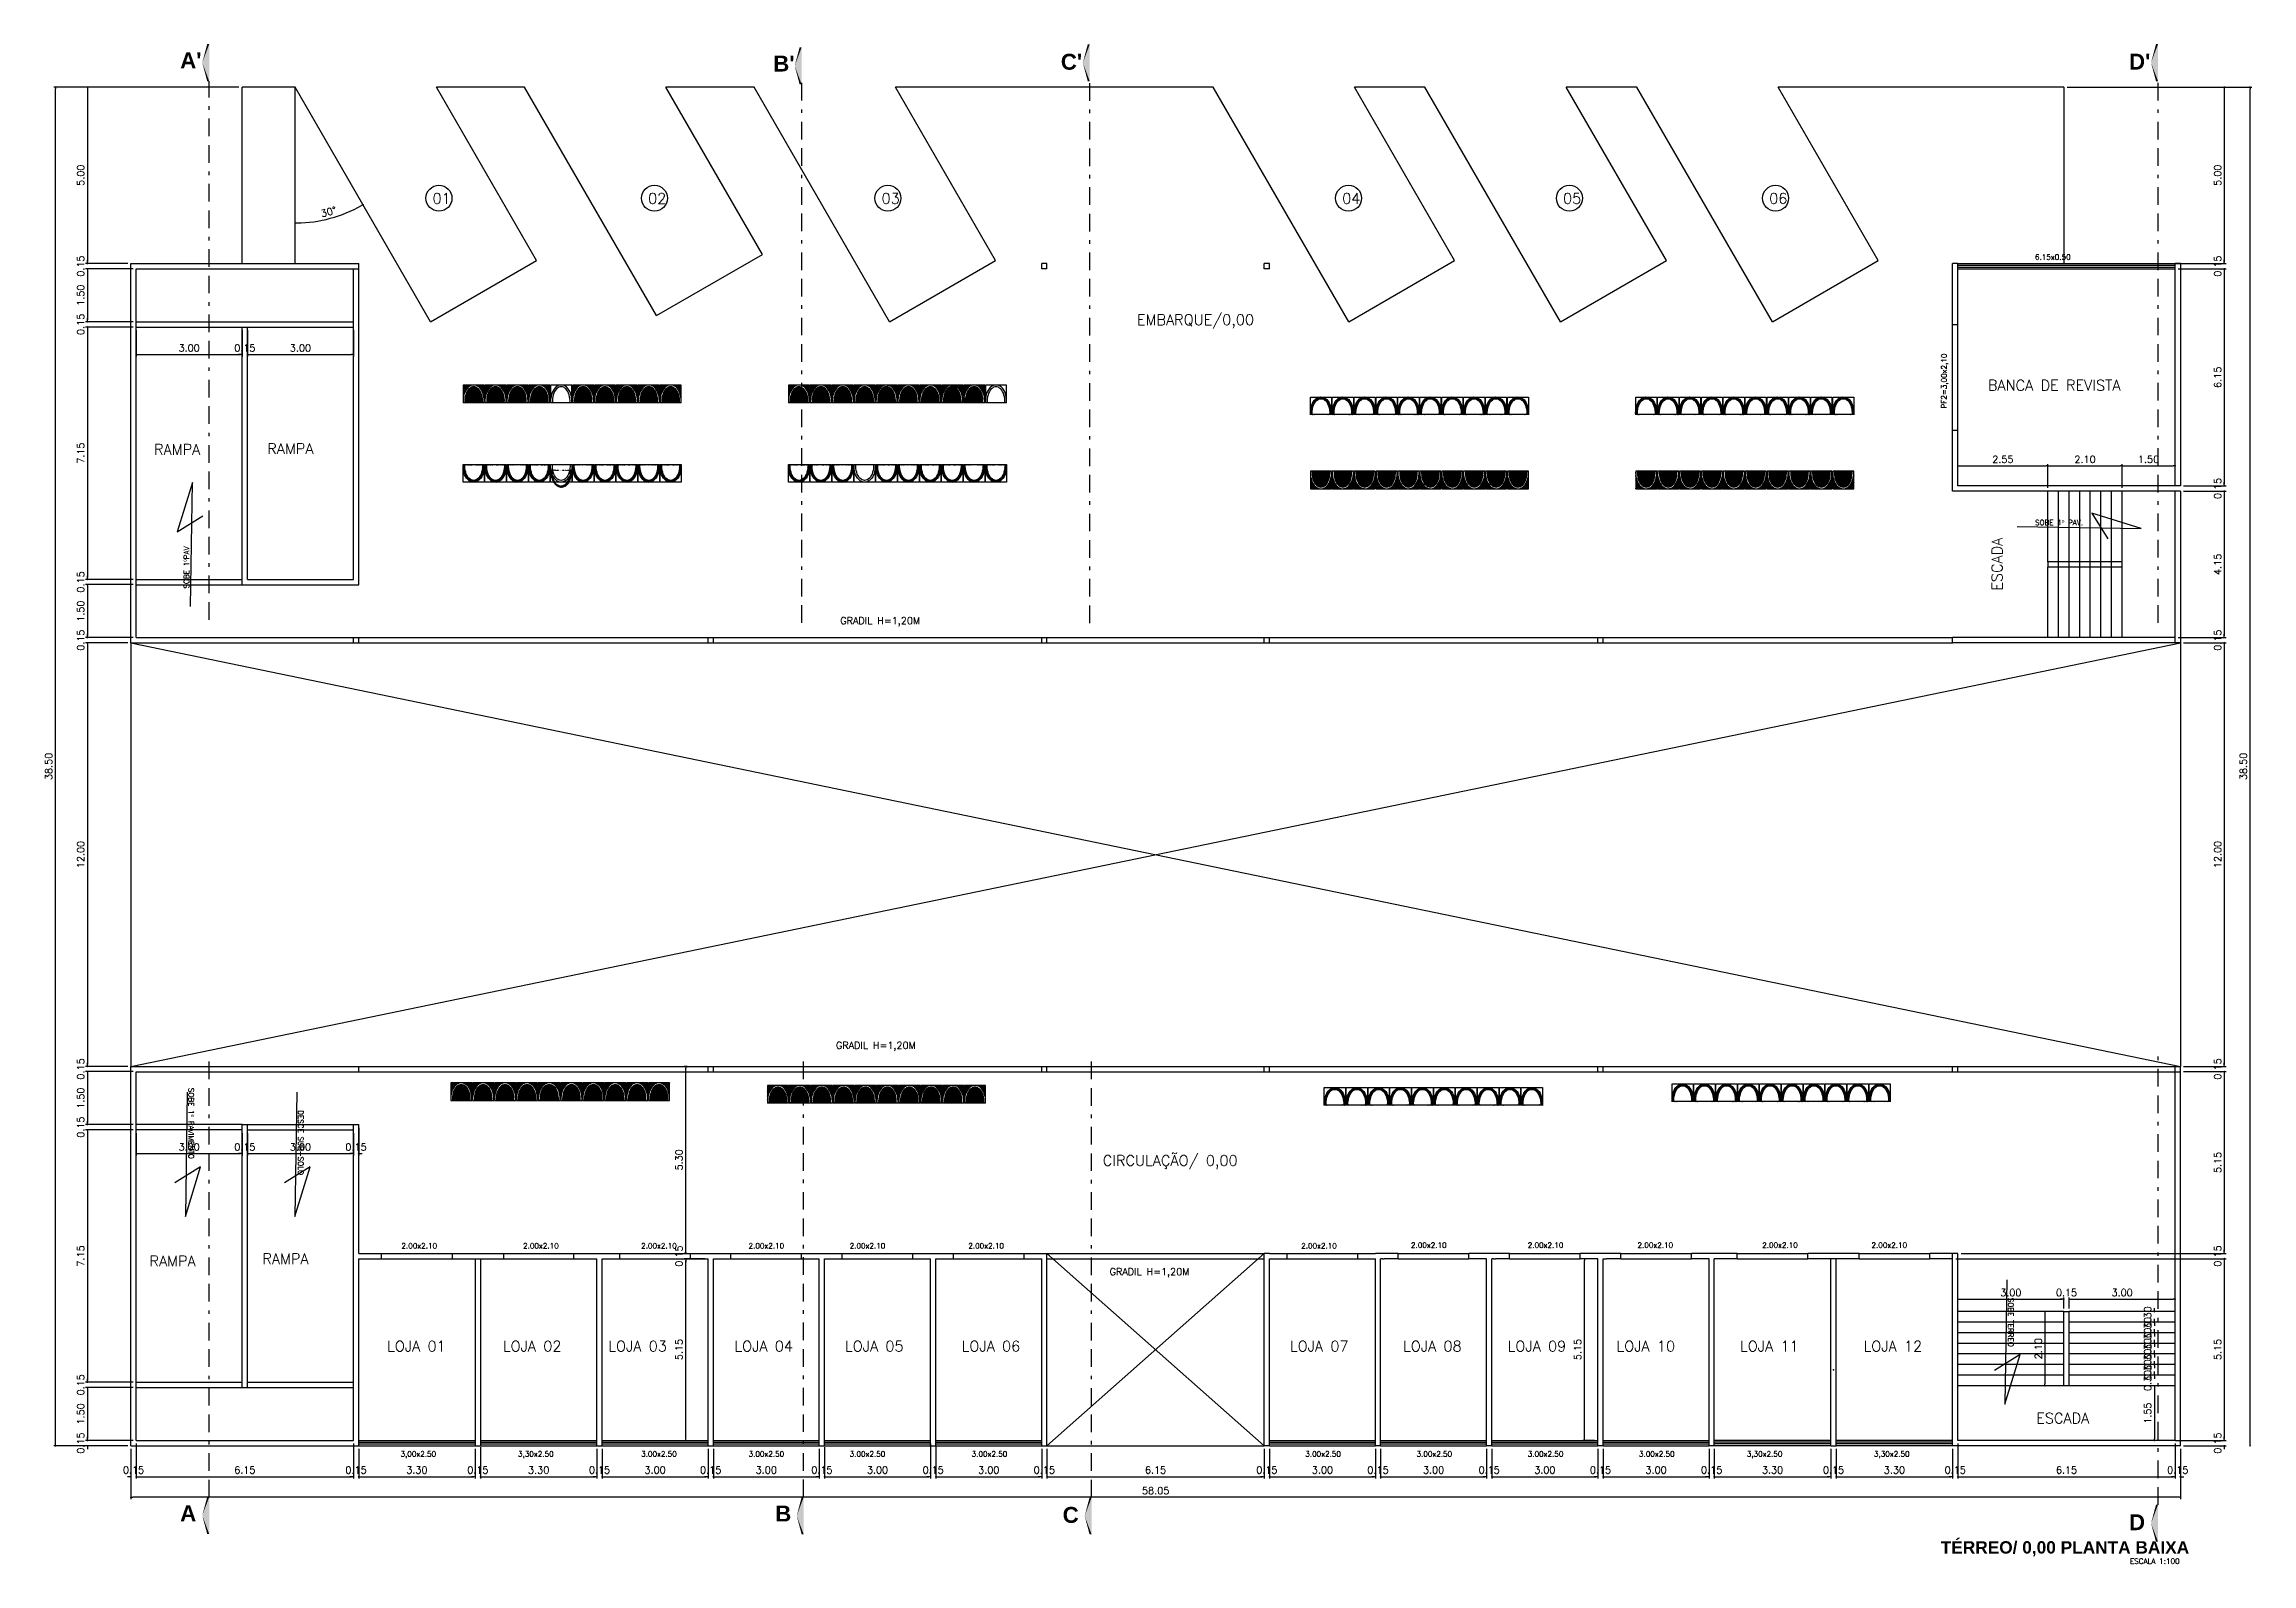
# Model space of a CAD drawing. Extents: x -151 to -2, y -18 to 162.
# Drawn here: x -151.3 to -88.8, y 41.7 to 84.8 of the extents above; entities that cross this region are included whole.
import ezdxf

# ---------------------------------------------------------------- set-up
doc = ezdxf.new("R2010")
doc.units = 0
doc.header["$MEASUREMENT"] = 0
doc.linetypes.add('BORDER', pattern=[1.75, 0.5, -0.25, 0.5, -0.25, 0, -0.25])
doc.layers.get('0').update_dxf_attribs({"linetype": 'CONTINUOUS'})
doc.layers.get('DEFPOINTS').update_dxf_attribs({"linetype": 'CONTINUOUS'})
for name, color, linetype in [('ACESSÓRIO', 2, 'CONTINUOUS'), ('ALVENARIA', 7, 'CONTINUOUS'), ('ALVENARIA1', 44, 'CONTINUOUS'), ('CORTE', 6, 'CONTINUOUS'), ('COTA', 1, 'CONTINUOUS'), ('COTAS', 1, 'CONTINUOUS'), ('HATCH', 30, 'CONTINUOUS'), ('JAPOR', 142, 'CONTINUOUS'), ('TEXTO2', 40, 'CONTINUOUS'), ('TEXTO4', 4, 'CONTINUOUS'), ('TEXTO5', 5, 'CONTINUOUS')]:
    doc.layers.add(name, color=color, linetype=linetype)
doc.styles.add('SANSSERIFBOLD', font='sasb____.pfb')
doc.styles.add('SIMPLEX', font='SIMPLEX.SHX')
doc.styles.get("Standard").update_dxf_attribs({"font": 'TXT.shx', "height": 0.2})
doc.dimstyles.new('DIM100', dxfattribs={"dimtxt": 0.18, "dimasz": 0.05, "dimexe": 0.05, "dimexo": 0.09, "dimgap": 0.09, "dimtad": 1, "dimzin": 0, "dimdsep": 46, "dimtxsty": 'Standard', "dimblk": 'DOT', "dimblk1": 'DOT', "dimblk2": 'DOT', "dimsah": 1, "dimcen": 0.09, "dimadec": 0, "dimazin": 0, "dimtfac": 1, "dimtix": 1, "dimtofl": 0, "dimtmove": 2, "dimatfit": 3, "dimldrblk": 'DOT', "dimfxl": 1, "dimtolj": 1, "dimtzin": 0, "dimarcsym": 0})
doc.dimstyles.new('DIM50', dxfattribs={"dimtxt": 0.09, "dimasz": 0.05, "dimexe": 0.05, "dimexo": 0.09, "dimgap": 0.09, "dimtad": 1, "dimzin": 0, "dimdsep": 46, "dimtxsty": 'Standard', "dimblk": 'DOT', "dimcen": 0.09, "dimadec": 0, "dimazin": 0, "dimtfac": 1, "dimtix": 1, "dimtofl": 0, "dimtmove": 2, "dimatfit": 3, "dimldrblk": 'DOT', "dimfxl": 1, "dimtolj": 1, "dimtzin": 0, "dimarcsym": 0})

msp = doc.modelspace()

# ---------------------------------------------------------------- texts
at = {"layer": 'TEXTO2', "style": 'SIMPLEX'}
for s, p in [('6.15x0.50', (-94.964, 78.652)), ('SOBE 1º PAV.', (-94.964, 71.127)), ('2.00x2.10', (-141.231, 50.636)), ('2.00x2.10', (-137.786, 50.636)), ('2.00x2.10', (-134.442, 50.636)), ('2.00x2.10', (-131.399, 50.636)), ('2.00x2.10', (-128.536, 50.636)), ('2.00x2.10', (-125.175, 50.636)), ('2.00x2.10', (-115.747, 50.636)), ('2.00x2.10', (-112.638, 50.651)), ('2.00x2.10', (-109.332, 50.651)), ('2.00x2.10', (-106.222, 50.651)), ('2.00x2.10', (-102.69, 50.651)), ('2.00x2.10', (-99.596, 50.651)), ('3,00x2.50', (-141.257, 44.735)), ('3,30x2.50', (-137.929, 44.735)), ('3.00x2.50', (-134.442, 44.735)), ('3.00x2.50', (-131.399, 44.735)), ('3.00x2.50', (-128.536, 44.735)), ('3.00x2.50', (-125.081, 44.735)), ('3.00x2.50', (-115.631, 44.735)), ('3.00x2.50', (-112.481, 44.735)), ('3.00x2.50', (-109.331, 44.735)), ('3.00x2.50', (-106.181, 44.735)), ('3,30x2.50', (-103.127, 44.735)), ('3,30x2.50', (-99.525, 44.735)), ('ESCALA 1:100', (-92.277, 41.696))]:
    msp.add_text(s, height=0.15, dxfattribs=at).set_placement(p)
for s, rotation, p in [('PF2=3,00x2,10', 90, (-97.467, 74.434)), ('SOBE 1ºPAV', 90, (-147.246, 69.332)), ('SOBE 1º PAVIMENTO', 270, (-147.259, 55.185)), ('DESCE SUB-SOLO', 270, (-144.158, 54.553)), ('SOBE TERREO', 270, (-95.725, 49.235))]:
    msp.add_text(s, height=0.15, rotation=rotation, dxfattribs=at).set_placement(p)
at = {"layer": 'TEXTO4', "style": 'SIMPLEX'}
for s, height, p in [('01', 0.3, (-140.349, 80.238)), ('02', 0.3, (-134.245, 80.238)), ('03', 0.3, (-127.632, 80.238)), ('04', 0.3, (-114.586, 80.238)), ('05', 0.3, (-108.331, 80.238)), ('06', 0.3, (-102.492, 80.238)), ('EMBARQUE/0,00', 0.3, (-120.4, 76.801)), ('BANCA DE REVISTA', 0.3, (-96.297, 74.944)), ('RAMPA', 0.3, (-148.238, 73.126)), ('RAMPA', 0.3, (-145.032, 73.146)), ('GRADIL H=1,20M', 0.2, (-128.802, 68.323)), ('GRADIL H=1,20M', 0.2, (-128.925, 56.291)), ('CIRCULAÇÃO/ 0,00', 0.3, (-121.366, 52.976)), ('RAMPA', 0.3, (-148.368, 50.129)), ('RAMPA', 0.3, (-145.17, 50.192)), ('GRADIL H=1,20M', 0.2, (-121.174, 49.879)), ('LOJA 01', 0.3, (-141.636, 47.714)), ('LOJA 02', 0.3, (-138.357, 47.714)), ('LOJA 03', 0.3, (-135.372, 47.714)), ('LOJA 04', 0.3, (-131.8, 47.714)), ('LOJA 05', 0.3, (-128.668, 47.714)), ('LOJA 06', 0.3, (-125.364, 47.714)), ('LOJA 07', 0.3, (-116.066, 47.714)), ('LOJA 08', 0.3, (-112.861, 47.714)), ('LOJA 09', 0.3, (-109.9, 47.714)), ('LOJA 10', 0.3, (-106.817, 47.714)), ('LOJA 11', 0.3, (-103.318, 47.714)), ('LOJA 12', 0.3, (-99.819, 47.714)), ('ESCADA', 0.3, (-94.929, 45.675))]:
    msp.add_text(s, height=height, dxfattribs=at).set_placement(p)
msp.add_text('ESCADA', height=0.3, rotation=90, dxfattribs=at).set_placement((-95.889, 69.272))
at = {"layer": 'TEXTO5', "style": 'SANSSERIFBOLD'}
for s, height, p in [("A'", 0.45, (-147.497, 84.074)), ("B'", 0.45, (-130.7, 83.984)), ("C'", 0.45, (-122.555, 84.036)), ("D'", 0.45, (-92.3, 84.04)), ('A', 0.45, (-147.497, 42.905)), ('B', 0.45, (-130.643, 42.897)), ('C', 0.45, (-122.503, 42.859)), ('D', 0.45, (-92.3, 42.651)), ('TÉRREO/ 0,00 PLANTA BAIXA', 0.35, (-97.634, 41.988))]:
    msp.add_text(s, height=height, dxfattribs=at).set_placement(p)

# ---------------------------------------------------------------- blocks, each defined once
blk = doc.blocks.new('DOT')
at = {"layer": 'ALVENARIA', "color": 0, "linetype": 'ByBlock'}
blk.add_line((-0.5, 0), (-1, 0), dxfattribs=at)
at = {"layer": 'ALVENARIA', "color": 0, "linetype": 'ByBlock', "const_width": 0.5}
blk.add_lwpolyline([(-0.25, 0, 1), (0.25, 0, 1)], format="xyb", close=True, dxfattribs=at)
blk = doc.blocks.new('*D112')
at = {"color": 0, "linetype": 'ByBlock'}
for p, q in [((-132.473, 72.212), (-133.063, 72.212)), ((-133.013, 67.112), (-133.013, 72.162))]:
    blk.add_line(p, q, dxfattribs=at)
at = {"layer": 'DEFPOINTS', "color": 0, "linetype": 'ByBlock'}
for p in [(-133.013, 72.212), (-132.383, 72.212), (-132.383, 67.062)]:
    blk.add_point(p, dxfattribs=at)
at = {"color": 0, "linetype": 'ByBlock', "xscale": 0.05, "yscale": 0.05, "zscale": 0.05}
for p, rotation in [((-133.013, 72.212), 90), ((-133.013, 67.062), 270)]:
    blk.add_blockref('DOT', p, dxfattribs=dict(at, rotation=rotation))
at = {"color": 0, "linetype": 'ByBlock', "insert": (-133.203, 69.637), "char_height": 0.2, "attachment_point": 5, "rotation": 90}
blk.add_mtext('\\A1;5.15', dxfattribs=at)
blk = doc.blocks.new('*D113')
at = {"color": 0, "linetype": 'ByBlock'}
for p, q in [((-132.973, 72.362), (-133.063, 72.362)), ((-133.013, 72.412), (-133.013, 72.462)), ((-133.013, 72.162), (-133.013, 72.112))]:
    blk.add_line(p, q, dxfattribs=at)
at = {"layer": 'DEFPOINTS', "color": 0, "linetype": 'ByBlock'}
for p in [(-133.013, 72.362), (-132.883, 72.362), (-132.383, 72.212)]:
    blk.add_point(p, dxfattribs=at)
at = {"color": 0, "linetype": 'ByBlock', "xscale": 0.05, "yscale": 0.05, "zscale": 0.05}
for p, rotation in [((-133.013, 72.362), 270), ((-133.013, 72.212), 90)]:
    blk.add_blockref('DOT', p, dxfattribs=dict(at, rotation=rotation))
at = {"color": 0, "linetype": 'ByBlock', "insert": (-133.203, 72.287), "char_height": 0.2, "attachment_point": 5, "rotation": 90}
blk.add_mtext('\\A1;0.15', dxfattribs=at)
blk = doc.blocks.new('*D114')
at = {"color": 0, "linetype": 'ByBlock'}
for p, q in [((-132.973, 77.662), (-133.063, 77.662)), ((-133.013, 72.412), (-133.013, 77.612))]:
    blk.add_line(p, q, dxfattribs=at)
at = {"layer": 'DEFPOINTS', "color": 0, "linetype": 'ByBlock'}
for p in [(-133.013, 77.662), (-132.883, 77.662), (-132.883, 72.362)]:
    blk.add_point(p, dxfattribs=at)
at = {"color": 0, "linetype": 'ByBlock', "xscale": 0.05, "yscale": 0.05, "zscale": 0.05}
for p, rotation in [((-133.013, 77.662), 90), ((-133.013, 72.362), 270)]:
    blk.add_blockref('DOT', p, dxfattribs=dict(at, rotation=rotation))
at = {"color": 0, "linetype": 'ByBlock', "insert": (-133.203, 75.012), "char_height": 0.2, "attachment_point": 5, "rotation": 90}
blk.add_mtext('\\A1;5.30', dxfattribs=at)
blk = doc.blocks.new('SETA')
at = {"layer": 'COTA'}
for points in [[(-150, 0), (0, 0), (-75, 28.2)], [(-150, 0), (-75, 28.2), (-150, 8.1)], [(-75, 28.2), (0, 0), (0, 8.1)]]:
    blk.add_solid(points, dxfattribs=at)
blk = doc.blocks.new('*D115')
at = {"color": 0, "linetype": 'ByBlock'}
for p, q in [((-148.578, 75.772), (-148.578, 75.141)), ((-145.578, 75.772), (-145.578, 75.141)), ((-148.528, 75.191), (-145.628, 75.191))]:
    blk.add_line(p, q, dxfattribs=at)
at = {"layer": 'DEFPOINTS', "color": 0, "linetype": 'ByBlock'}
for p in [(-148.578, 75.862), (-145.578, 75.862), (-145.578, 75.191)]:
    blk.add_point(p, dxfattribs=at)
at = {"color": 0, "linetype": 'ByBlock', "xscale": 0.05, "yscale": 0.05, "zscale": 0.05, "rotation": 180}
blk.add_blockref('DOT', (-148.578, 75.191), dxfattribs=at)
at = {"color": 0, "linetype": 'ByBlock', "xscale": 0.05, "yscale": 0.05, "zscale": 0.05}
blk.add_blockref('DOT', (-145.578, 75.191), dxfattribs=at)
at = {"color": 0, "linetype": 'ByBlock', "insert": (-147.078, 75.381), "char_height": 0.2, "attachment_point": 5}
blk.add_mtext('\\A1;3.00', dxfattribs=at)
blk = doc.blocks.new('*D116')
at = {"color": 0, "linetype": 'ByBlock'}
for p, q in [((-145.428, 75.772), (-145.428, 75.141)), ((-145.628, 75.191), (-145.678, 75.191)), ((-145.378, 75.191), (-145.328, 75.191))]:
    blk.add_line(p, q, dxfattribs=at)
at = {"layer": 'DEFPOINTS', "color": 0, "linetype": 'ByBlock'}
for p in [(-145.578, 75.862), (-145.428, 75.862), (-145.428, 75.191)]:
    blk.add_point(p, dxfattribs=at)
at = {"color": 0, "linetype": 'ByBlock', "xscale": 0.05, "yscale": 0.05, "zscale": 0.05}
blk.add_blockref('DOT', (-145.578, 75.191), dxfattribs=at)
at = {"color": 0, "linetype": 'ByBlock', "xscale": 0.05, "yscale": 0.05, "zscale": 0.05, "rotation": 180}
blk.add_blockref('DOT', (-145.428, 75.191), dxfattribs=at)
at = {"color": 0, "linetype": 'ByBlock', "insert": (-145.503, 75.381), "char_height": 0.2, "attachment_point": 5}
blk.add_mtext('\\A1;0.15', dxfattribs=at)
blk = doc.blocks.new('*D117')
at = {"color": 0, "linetype": 'ByBlock'}
for p, q in [((-142.428, 75.772), (-142.428, 75.141)), ((-145.378, 75.191), (-142.478, 75.191))]:
    blk.add_line(p, q, dxfattribs=at)
at = {"layer": 'DEFPOINTS', "color": 0, "linetype": 'ByBlock'}
for p in [(-145.428, 75.862), (-142.428, 75.862), (-142.428, 75.191)]:
    blk.add_point(p, dxfattribs=at)
at = {"color": 0, "linetype": 'ByBlock', "xscale": 0.05, "yscale": 0.05, "zscale": 0.05, "rotation": 180}
blk.add_blockref('DOT', (-145.428, 75.191), dxfattribs=at)
at = {"color": 0, "linetype": 'ByBlock', "xscale": 0.05, "yscale": 0.05, "zscale": 0.05}
blk.add_blockref('DOT', (-142.428, 75.191), dxfattribs=at)
at = {"color": 0, "linetype": 'ByBlock', "insert": (-143.928, 75.381), "char_height": 0.2, "attachment_point": 5}
blk.add_mtext('\\A1;3.00', dxfattribs=at)
blk = doc.blocks.new('*D118')
at = {"color": 0, "linetype": 'ByBlock'}
for p, q in [((-142.278, 75.922), (-142.278, 75.141)), ((-142.478, 75.191), (-142.528, 75.191)), ((-142.228, 75.191), (-142.178, 75.191))]:
    blk.add_line(p, q, dxfattribs=at)
at = {"layer": 'DEFPOINTS', "color": 0, "linetype": 'ByBlock'}
for p in [(-142.428, 75.862), (-142.278, 76.012), (-142.278, 75.191)]:
    blk.add_point(p, dxfattribs=at)
at = {"color": 0, "linetype": 'ByBlock', "xscale": 0.05, "yscale": 0.05, "zscale": 0.05}
blk.add_blockref('DOT', (-142.428, 75.191), dxfattribs=at)
at = {"color": 0, "linetype": 'ByBlock', "xscale": 0.05, "yscale": 0.05, "zscale": 0.05, "rotation": 180}
blk.add_blockref('DOT', (-142.278, 75.191), dxfattribs=at)
at = {"color": 0, "linetype": 'ByBlock', "insert": (-142.353, 75.381), "char_height": 0.2, "attachment_point": 5}
blk.add_mtext('\\A1;0.15', dxfattribs=at)
blk = doc.blocks.new('*D119')
at = {"color": 0, "linetype": 'ByBlock'}
for p, q in [((-107.273, 72.212), (-107.611, 72.212)), ((-107.561, 67.112), (-107.561, 72.162)), ((-107.273, 67.062), (-107.611, 67.062))]:
    blk.add_line(p, q, dxfattribs=at)
at = {"layer": 'DEFPOINTS', "color": 0, "linetype": 'ByBlock'}
for p in [(-107.561, 72.212), (-107.183, 72.212), (-107.183, 67.062)]:
    blk.add_point(p, dxfattribs=at)
at = {"color": 0, "linetype": 'ByBlock', "xscale": 0.05, "yscale": 0.05, "zscale": 0.05}
for p, rotation in [((-107.561, 72.212), 90), ((-107.561, 67.062), 270)]:
    blk.add_blockref('DOT', p, dxfattribs=dict(at, rotation=rotation))
at = {"color": 0, "linetype": 'ByBlock', "insert": (-107.751, 69.637), "char_height": 0.2, "attachment_point": 5, "rotation": 90}
blk.add_mtext('\\A1;5.15', dxfattribs=at)
blk = doc.blocks.new('*D120')
at = {"color": 0, "linetype": 'ByBlock'}
for p, q in [((-91.417, 70.762), (-91.417, 70.812)), ((-90.923, 70.412), (-91.467, 70.412)), ((-91.417, 70.362), (-91.417, 70.312))]:
    blk.add_line(p, q, dxfattribs=at)
at = {"layer": 'DEFPOINTS', "color": 0, "linetype": 'ByBlock'}
for p in [(-90.833, 70.712), (-91.417, 70.412), (-90.833, 70.412)]:
    blk.add_point(p, dxfattribs=at)
at = {"color": 0, "linetype": 'ByBlock', "xscale": 0.05, "yscale": 0.05, "zscale": 0.05}
for p, rotation in [((-91.417, 70.712), 270), ((-91.417, 70.412), 90)]:
    blk.add_blockref('DOT', p, dxfattribs=dict(at, rotation=rotation))
at = {"color": 0, "linetype": 'ByBlock', "insert": (-91.607, 70.562), "char_height": 0.2, "attachment_point": 5, "rotation": 90}
blk.add_mtext('\\A1;0.30', dxfattribs=at)
blk = doc.blocks.new('*D121')
at = {"color": 0, "linetype": 'ByBlock'}
for p, q in [((-90.923, 70.112), (-91.467, 70.112)), ((-91.417, 70.462), (-91.417, 70.512)), ((-91.417, 70.062), (-91.417, 70.012))]:
    blk.add_line(p, q, dxfattribs=at)
at = {"layer": 'DEFPOINTS', "color": 0, "linetype": 'ByBlock'}
for p in [(-91.417, 70.112), (-90.833, 70.412), (-90.833, 70.112)]:
    blk.add_point(p, dxfattribs=at)
at = {"color": 0, "linetype": 'ByBlock', "xscale": 0.05, "yscale": 0.05, "zscale": 0.05}
for p, rotation in [((-91.417, 70.412), 270), ((-91.417, 70.112), 90)]:
    blk.add_blockref('DOT', p, dxfattribs=dict(at, rotation=rotation))
at = {"color": 0, "linetype": 'ByBlock', "insert": (-91.607, 70.262), "char_height": 0.2, "attachment_point": 5, "rotation": 90}
blk.add_mtext('\\A1;0.30', dxfattribs=at)
blk = doc.blocks.new('*D122')
at = {"color": 0, "linetype": 'ByBlock'}
for p, q in [((-91.417, 70.162), (-91.417, 70.212)), ((-90.923, 69.812), (-91.467, 69.812)), ((-91.417, 69.762), (-91.417, 69.712))]:
    blk.add_line(p, q, dxfattribs=at)
at = {"layer": 'DEFPOINTS', "color": 0, "linetype": 'ByBlock'}
for p in [(-90.833, 70.112), (-91.417, 69.812), (-90.833, 69.812)]:
    blk.add_point(p, dxfattribs=at)
at = {"color": 0, "linetype": 'ByBlock', "xscale": 0.05, "yscale": 0.05, "zscale": 0.05}
for p, rotation in [((-91.417, 70.112), 270), ((-91.417, 69.812), 90)]:
    blk.add_blockref('DOT', p, dxfattribs=dict(at, rotation=rotation))
at = {"color": 0, "linetype": 'ByBlock', "insert": (-91.607, 69.962), "char_height": 0.2, "attachment_point": 5, "rotation": 90}
blk.add_mtext('\\A1;0.30', dxfattribs=at)
blk = doc.blocks.new('*D123')
at = {"color": 0, "linetype": 'ByBlock'}
for p, q in [((-90.923, 69.512), (-91.467, 69.512)), ((-91.417, 69.862), (-91.417, 69.912)), ((-91.417, 69.462), (-91.417, 69.412))]:
    blk.add_line(p, q, dxfattribs=at)
at = {"layer": 'DEFPOINTS', "color": 0, "linetype": 'ByBlock'}
for p in [(-91.417, 69.512), (-90.833, 69.812), (-90.833, 69.512)]:
    blk.add_point(p, dxfattribs=at)
at = {"color": 0, "linetype": 'ByBlock', "xscale": 0.05, "yscale": 0.05, "zscale": 0.05}
for p, rotation in [((-91.417, 69.812), 270), ((-91.417, 69.512), 90)]:
    blk.add_blockref('DOT', p, dxfattribs=dict(at, rotation=rotation))
at = {"color": 0, "linetype": 'ByBlock', "insert": (-91.607, 69.662), "char_height": 0.2, "attachment_point": 5, "rotation": 90}
blk.add_mtext('\\A1;0.30', dxfattribs=at)
blk = doc.blocks.new('*D124')
at = {"color": 0, "linetype": 'ByBlock'}
for p, q in [((-91.417, 69.562), (-91.417, 69.612)), ((-90.923, 69.212), (-91.467, 69.212)), ((-91.417, 69.162), (-91.417, 69.112))]:
    blk.add_line(p, q, dxfattribs=at)
at = {"layer": 'DEFPOINTS', "color": 0, "linetype": 'ByBlock'}
for p in [(-90.833, 69.512), (-91.417, 69.212), (-90.833, 69.212)]:
    blk.add_point(p, dxfattribs=at)
at = {"color": 0, "linetype": 'ByBlock', "xscale": 0.05, "yscale": 0.05, "zscale": 0.05}
for p, rotation in [((-91.417, 69.512), 270), ((-91.417, 69.212), 90)]:
    blk.add_blockref('DOT', p, dxfattribs=dict(at, rotation=rotation))
at = {"color": 0, "linetype": 'ByBlock', "insert": (-91.607, 69.362), "char_height": 0.2, "attachment_point": 5, "rotation": 90}
blk.add_mtext('\\A1;0.30', dxfattribs=at)
blk = doc.blocks.new('*D125')
at = {"color": 0, "linetype": 'ByBlock'}
for p, q in [((-90.923, 68.912), (-91.467, 68.912)), ((-91.417, 69.262), (-91.417, 69.312)), ((-91.417, 68.862), (-91.417, 68.812))]:
    blk.add_line(p, q, dxfattribs=at)
at = {"layer": 'DEFPOINTS', "color": 0, "linetype": 'ByBlock'}
for p in [(-91.417, 68.912), (-90.833, 69.212), (-90.833, 68.912)]:
    blk.add_point(p, dxfattribs=at)
at = {"color": 0, "linetype": 'ByBlock', "xscale": 0.05, "yscale": 0.05, "zscale": 0.05}
for p, rotation in [((-91.417, 69.212), 270), ((-91.417, 68.912), 90)]:
    blk.add_blockref('DOT', p, dxfattribs=dict(at, rotation=rotation))
at = {"color": 0, "linetype": 'ByBlock', "insert": (-91.607, 69.062), "char_height": 0.2, "attachment_point": 5, "rotation": 90}
blk.add_mtext('\\A1;0.30', dxfattribs=at)
blk = doc.blocks.new('*D126')
at = {"color": 0, "linetype": 'ByBlock'}
for p, q in [((-91.417, 68.962), (-91.417, 69.012)), ((-90.923, 68.612), (-91.467, 68.612)), ((-91.417, 68.562), (-91.417, 68.512))]:
    blk.add_line(p, q, dxfattribs=at)
at = {"layer": 'DEFPOINTS', "color": 0, "linetype": 'ByBlock'}
for p in [(-90.833, 68.912), (-91.417, 68.612), (-90.833, 68.612)]:
    blk.add_point(p, dxfattribs=at)
at = {"color": 0, "linetype": 'ByBlock', "xscale": 0.05, "yscale": 0.05, "zscale": 0.05}
for p, rotation in [((-91.417, 68.912), 270), ((-91.417, 68.612), 90)]:
    blk.add_blockref('DOT', p, dxfattribs=dict(at, rotation=rotation))
at = {"color": 0, "linetype": 'ByBlock', "insert": (-91.607, 68.762), "char_height": 0.2, "attachment_point": 5, "rotation": 90}
blk.add_mtext('\\A1;0.30', dxfattribs=at)
blk = doc.blocks.new('*D127')
at = {"color": 0, "linetype": 'ByBlock'}
for p, q in [((-91.417, 68.562), (-91.417, 67.112)), ((-90.923, 67.062), (-91.467, 67.062))]:
    blk.add_line(p, q, dxfattribs=at)
at = {"layer": 'DEFPOINTS', "color": 0, "linetype": 'ByBlock'}
for p in [(-90.833, 68.612), (-91.417, 67.062), (-90.833, 67.062)]:
    blk.add_point(p, dxfattribs=at)
at = {"color": 0, "linetype": 'ByBlock', "xscale": 0.05, "yscale": 0.05, "zscale": 0.05}
for p, rotation in [((-91.417, 68.612), 90), ((-91.417, 67.062), 270)]:
    blk.add_blockref('DOT', p, dxfattribs=dict(at, rotation=rotation))
at = {"color": 0, "linetype": 'ByBlock', "insert": (-91.607, 67.837), "char_height": 0.2, "attachment_point": 5, "rotation": 90}
blk.add_mtext('\\A1;1.55', dxfattribs=at)
blk = doc.blocks.new('*D128')
at = {"color": 0, "linetype": 'ByBlock'}
for p, q in [((-94.073, 70.712), (-94.567, 70.712)), ((-94.517, 70.662), (-94.517, 68.662)), ((-94.073, 68.612), (-94.567, 68.612))]:
    blk.add_line(p, q, dxfattribs=at)
at = {"layer": 'DEFPOINTS', "color": 0, "linetype": 'ByBlock'}
for p in [(-93.983, 70.712), (-94.517, 68.612), (-93.983, 68.612)]:
    blk.add_point(p, dxfattribs=at)
at = {"color": 0, "linetype": 'ByBlock', "xscale": 0.05, "yscale": 0.05, "zscale": 0.05}
for p, rotation in [((-94.517, 70.712), 90), ((-94.517, 68.612), 270)]:
    blk.add_blockref('DOT', p, dxfattribs=dict(at, rotation=rotation))
at = {"color": 0, "linetype": 'ByBlock', "insert": (-94.707, 69.662), "char_height": 0.2, "attachment_point": 5, "rotation": 90}
blk.add_mtext('\\A1;2.10', dxfattribs=at)
blk = doc.blocks.new('*D129')
at = {"color": 0, "linetype": 'ByBlock'}
blk.add_arc((-144.078, 3.641), 3.851, 270.744, 299.256, dxfattribs=at)
at = {"layer": 'DEFPOINTS', "color": 0, "linetype": 'ByBlock'}
for p in [(-144.078, 3.641), (-144.078, 3.641), (-143.409, -0.151), (-144.078, -1.359), (-139.968, -3.479)]:
    blk.add_point(p, dxfattribs=at)
at = {"color": 0, "linetype": 'ByBlock', "xscale": 0.05, "yscale": 0.05, "zscale": 0.05}
for p, rotation in [((-142.153, 0.306), 29.62800003944774), ((-144.078, -0.21), 180.371999960553)]:
    blk.add_blockref('DOT', p, dxfattribs=dict(at, rotation=rotation))
at = {"color": 0, "linetype": 'ByBlock', "insert": (-143.131, 0.105), "char_height": 0.2, "attachment_point": 5, "rotation": 15}
blk.add_mtext('\\A1;30°', dxfattribs=at)
blk = doc.blocks.new('*D130')
at = {"color": 0, "linetype": 'ByBlock'}
for p, q in [((-145.668, 3.641), (-150.012, 3.641)), ((-149.962, 3.591), (-149.962, -1.309)), ((-148.818, -1.359), (-150.012, -1.359))]:
    blk.add_line(p, q, dxfattribs=at)
at = {"layer": 'DEFPOINTS', "color": 0, "linetype": 'ByBlock'}
for p in [(-145.578, 3.641), (-149.962, -1.359), (-148.728, -1.359)]:
    blk.add_point(p, dxfattribs=at)
at = {"color": 0, "linetype": 'ByBlock', "xscale": 0.05, "yscale": 0.05, "zscale": 0.05}
for p, rotation in [((-149.962, 3.641), 90), ((-149.962, -1.359), 270)]:
    blk.add_blockref('DOT', p, dxfattribs=dict(at, rotation=rotation))
at = {"color": 0, "linetype": 'ByBlock', "insert": (-150.152, 1.141), "char_height": 0.2, "attachment_point": 5, "rotation": 90}
blk.add_mtext('\\A1;5.00', dxfattribs=at)
blk = doc.blocks.new('*D131')
at = {"color": 0, "linetype": 'ByBlock'}
for p, q in [((-148.668, -1.509), (-150.012, -1.509)), ((-149.962, -1.309), (-149.962, -1.259)), ((-149.962, -1.559), (-149.962, -1.609))]:
    blk.add_line(p, q, dxfattribs=at)
at = {"layer": 'DEFPOINTS', "color": 0, "linetype": 'ByBlock'}
for p in [(-149.962, -1.509), (-148.728, -1.359), (-148.578, -1.509)]:
    blk.add_point(p, dxfattribs=at)
at = {"color": 0, "linetype": 'ByBlock', "xscale": 0.05, "yscale": 0.05, "zscale": 0.05}
for p, rotation in [((-149.962, -1.359), 270), ((-149.962, -1.509), 90)]:
    blk.add_blockref('DOT', p, dxfattribs=dict(at, rotation=rotation))
at = {"color": 0, "linetype": 'ByBlock', "insert": (-150.152, -1.434), "char_height": 0.2, "attachment_point": 5, "rotation": 90}
blk.add_mtext('\\A1;0.15', dxfattribs=at)
blk = doc.blocks.new('*D132')
at = {"color": 0, "linetype": 'ByBlock'}
for p, q in [((-149.962, -1.559), (-149.962, -2.959)), ((-148.668, -3.009), (-150.012, -3.009))]:
    blk.add_line(p, q, dxfattribs=at)
at = {"layer": 'DEFPOINTS', "color": 0, "linetype": 'ByBlock'}
for p in [(-148.578, -1.509), (-149.962, -3.009), (-148.578, -3.009)]:
    blk.add_point(p, dxfattribs=at)
at = {"color": 0, "linetype": 'ByBlock', "xscale": 0.05, "yscale": 0.05, "zscale": 0.05}
for p, rotation in [((-149.962, -1.509), 90), ((-149.962, -3.009), 270)]:
    blk.add_blockref('DOT', p, dxfattribs=dict(at, rotation=rotation))
at = {"color": 0, "linetype": 'ByBlock', "insert": (-150.152, -2.259), "char_height": 0.2, "attachment_point": 5, "rotation": 90}
blk.add_mtext('\\A1;1.50', dxfattribs=at)
blk = doc.blocks.new('*D133')
at = {"color": 0, "linetype": 'ByBlock'}
for p, q in [((-149.962, -2.959), (-149.962, -2.909)), ((-148.668, -3.159), (-150.012, -3.159)), ((-149.962, -3.209), (-149.962, -3.259))]:
    blk.add_line(p, q, dxfattribs=at)
at = {"layer": 'DEFPOINTS', "color": 0, "linetype": 'ByBlock'}
for p in [(-148.578, -3.009), (-149.962, -3.159), (-148.578, -3.159)]:
    blk.add_point(p, dxfattribs=at)
at = {"color": 0, "linetype": 'ByBlock', "xscale": 0.05, "yscale": 0.05, "zscale": 0.05}
for p, rotation in [((-149.962, -3.009), 270), ((-149.962, -3.159), 90)]:
    blk.add_blockref('DOT', p, dxfattribs=dict(at, rotation=rotation))
at = {"color": 0, "linetype": 'ByBlock', "insert": (-150.152, -3.084), "char_height": 0.2, "attachment_point": 5, "rotation": 90}
blk.add_mtext('\\A1;0.15', dxfattribs=at)
blk = doc.blocks.new('*D134')
at = {"color": 0, "linetype": 'ByBlock'}
for p, q in [((-149.962, -3.209), (-149.962, -10.259)), ((-148.668, -10.309), (-150.012, -10.309))]:
    blk.add_line(p, q, dxfattribs=at)
at = {"layer": 'DEFPOINTS', "color": 0, "linetype": 'ByBlock'}
for p in [(-148.578, -3.159), (-149.962, -10.309), (-148.578, -10.309)]:
    blk.add_point(p, dxfattribs=at)
at = {"color": 0, "linetype": 'ByBlock', "xscale": 0.05, "yscale": 0.05, "zscale": 0.05}
for p, rotation in [((-149.962, -3.159), 90), ((-149.962, -10.309), 270)]:
    blk.add_blockref('DOT', p, dxfattribs=dict(at, rotation=rotation))
at = {"color": 0, "linetype": 'ByBlock', "insert": (-150.152, -6.734), "char_height": 0.2, "attachment_point": 5, "rotation": 90}
blk.add_mtext('\\A1;7.15', dxfattribs=at)
blk = doc.blocks.new('*D135')
at = {"color": 0, "linetype": 'ByBlock'}
for p, q in [((-148.668, -10.459), (-150.012, -10.459)), ((-149.962, -10.259), (-149.962, -10.209)), ((-149.962, -10.509), (-149.962, -10.559))]:
    blk.add_line(p, q, dxfattribs=at)
at = {"layer": 'DEFPOINTS', "color": 0, "linetype": 'ByBlock'}
for p in [(-149.962, -10.459), (-148.578, -10.309), (-148.578, -10.459)]:
    blk.add_point(p, dxfattribs=at)
at = {"color": 0, "linetype": 'ByBlock', "xscale": 0.05, "yscale": 0.05, "zscale": 0.05}
for p, rotation in [((-149.962, -10.309), 270), ((-149.962, -10.459), 90)]:
    blk.add_blockref('DOT', p, dxfattribs=dict(at, rotation=rotation))
at = {"color": 0, "linetype": 'ByBlock', "insert": (-150.152, -10.384), "char_height": 0.2, "attachment_point": 5, "rotation": 90}
blk.add_mtext('\\A1;0.15', dxfattribs=at)
blk = doc.blocks.new('*D136')
at = {"color": 0, "linetype": 'ByBlock'}
for p, q in [((-149.962, -10.509), (-149.962, -11.909)), ((-148.668, -11.959), (-150.012, -11.959))]:
    blk.add_line(p, q, dxfattribs=at)
at = {"layer": 'DEFPOINTS', "color": 0, "linetype": 'ByBlock'}
for p in [(-148.578, -10.459), (-149.962, -11.959), (-148.578, -11.959)]:
    blk.add_point(p, dxfattribs=at)
at = {"color": 0, "linetype": 'ByBlock', "xscale": 0.05, "yscale": 0.05, "zscale": 0.05}
for p, rotation in [((-149.962, -10.459), 90), ((-149.962, -11.959), 270)]:
    blk.add_blockref('DOT', p, dxfattribs=dict(at, rotation=rotation))
at = {"color": 0, "linetype": 'ByBlock', "insert": (-150.152, -11.209), "char_height": 0.2, "attachment_point": 5, "rotation": 90}
blk.add_mtext('\\A1;1.50', dxfattribs=at)
blk = doc.blocks.new('*D137')
at = {"color": 0, "linetype": 'ByBlock'}
for p, q in [((-149.962, -11.909), (-149.962, -11.859)), ((-148.818, -12.109), (-150.012, -12.109)), ((-149.962, -12.159), (-149.962, -12.209))]:
    blk.add_line(p, q, dxfattribs=at)
at = {"layer": 'DEFPOINTS', "color": 0, "linetype": 'ByBlock'}
for p in [(-149.962, -12.109), (-148.728, -12.109), (-148.578, -11.959)]:
    blk.add_point(p, dxfattribs=at)
at = {"color": 0, "linetype": 'ByBlock', "xscale": 0.05, "yscale": 0.05, "zscale": 0.05}
for p, rotation in [((-149.962, -11.959), 270), ((-149.962, -12.109), 90)]:
    blk.add_blockref('DOT', p, dxfattribs=dict(at, rotation=rotation))
at = {"color": 0, "linetype": 'ByBlock', "insert": (-150.152, -12.034), "char_height": 0.2, "attachment_point": 5, "rotation": 90}
blk.add_mtext('\\A1;0.15', dxfattribs=at)
blk = doc.blocks.new('*D138')
at = {"color": 0, "linetype": 'ByBlock'}
for p, q in [((-149.962, -12.159), (-149.962, -24.059)), ((-148.818, -24.109), (-150.012, -24.109))]:
    blk.add_line(p, q, dxfattribs=at)
at = {"layer": 'DEFPOINTS', "color": 0, "linetype": 'ByBlock'}
for p in [(-148.728, -12.109), (-149.962, -24.109), (-148.728, -24.109)]:
    blk.add_point(p, dxfattribs=at)
at = {"color": 0, "linetype": 'ByBlock', "xscale": 0.05, "yscale": 0.05, "zscale": 0.05}
for p, rotation in [((-149.962, -12.109), 90), ((-149.962, -24.109), 270)]:
    blk.add_blockref('DOT', p, dxfattribs=dict(at, rotation=rotation))
at = {"color": 0, "linetype": 'ByBlock', "insert": (-150.152, -18.109), "char_height": 0.2, "attachment_point": 5, "rotation": 90}
blk.add_mtext('\\A1;12.00', dxfattribs=at)
blk = doc.blocks.new('*D139')
at = {"color": 0, "linetype": 'ByBlock'}
for p, q in [((-148.668, -24.259), (-150.012, -24.259)), ((-149.962, -24.059), (-149.962, -24.009)), ((-149.962, -24.309), (-149.962, -24.359))]:
    blk.add_line(p, q, dxfattribs=at)
at = {"layer": 'DEFPOINTS', "color": 0, "linetype": 'ByBlock'}
for p in [(-149.962, -24.259), (-148.728, -24.109), (-148.578, -24.259)]:
    blk.add_point(p, dxfattribs=at)
at = {"color": 0, "linetype": 'ByBlock', "xscale": 0.05, "yscale": 0.05, "zscale": 0.05}
for p, rotation in [((-149.962, -24.109), 270), ((-149.962, -24.259), 90)]:
    blk.add_blockref('DOT', p, dxfattribs=dict(at, rotation=rotation))
at = {"color": 0, "linetype": 'ByBlock', "insert": (-150.152, -24.184), "char_height": 0.2, "attachment_point": 5, "rotation": 90}
blk.add_mtext('\\A1;0.15', dxfattribs=at)
blk = doc.blocks.new('*D140')
at = {"color": 0, "linetype": 'ByBlock'}
for p, q in [((-149.962, -24.309), (-149.962, -25.709)), ((-148.668, -25.759), (-150.012, -25.759))]:
    blk.add_line(p, q, dxfattribs=at)
at = {"layer": 'DEFPOINTS', "color": 0, "linetype": 'ByBlock'}
for p in [(-148.578, -24.259), (-149.962, -25.759), (-148.578, -25.759)]:
    blk.add_point(p, dxfattribs=at)
at = {"color": 0, "linetype": 'ByBlock', "xscale": 0.05, "yscale": 0.05, "zscale": 0.05}
for p, rotation in [((-149.962, -24.259), 90), ((-149.962, -25.759), 270)]:
    blk.add_blockref('DOT', p, dxfattribs=dict(at, rotation=rotation))
at = {"color": 0, "linetype": 'ByBlock', "insert": (-150.152, -25.009), "char_height": 0.2, "attachment_point": 5, "rotation": 90}
blk.add_mtext('\\A1;1.50', dxfattribs=at)
blk = doc.blocks.new('*D141')
at = {"color": 0, "linetype": 'ByBlock'}
for p, q in [((-148.668, -25.909), (-150.012, -25.909)), ((-149.962, -25.709), (-149.962, -25.659)), ((-149.962, -25.959), (-149.962, -26.009))]:
    blk.add_line(p, q, dxfattribs=at)
at = {"layer": 'DEFPOINTS', "color": 0, "linetype": 'ByBlock'}
for p in [(-149.962, -25.909), (-148.578, -25.759), (-148.578, -25.909)]:
    blk.add_point(p, dxfattribs=at)
at = {"color": 0, "linetype": 'ByBlock', "xscale": 0.05, "yscale": 0.05, "zscale": 0.05}
for p, rotation in [((-149.962, -25.759), 270), ((-149.962, -25.909), 90)]:
    blk.add_blockref('DOT', p, dxfattribs=dict(at, rotation=rotation))
at = {"color": 0, "linetype": 'ByBlock', "insert": (-150.152, -25.834), "char_height": 0.2, "attachment_point": 5, "rotation": 90}
blk.add_mtext('\\A1;0.15', dxfattribs=at)
blk = doc.blocks.new('*D142')
at = {"color": 0, "linetype": 'ByBlock'}
for p, q in [((-149.962, -25.959), (-149.962, -33.009)), ((-148.668, -33.059), (-150.012, -33.059))]:
    blk.add_line(p, q, dxfattribs=at)
at = {"layer": 'DEFPOINTS', "color": 0, "linetype": 'ByBlock'}
for p in [(-148.578, -25.909), (-149.962, -33.059), (-148.578, -33.059)]:
    blk.add_point(p, dxfattribs=at)
at = {"color": 0, "linetype": 'ByBlock', "xscale": 0.05, "yscale": 0.05, "zscale": 0.05}
for p, rotation in [((-149.962, -25.909), 90), ((-149.962, -33.059), 270)]:
    blk.add_blockref('DOT', p, dxfattribs=dict(at, rotation=rotation))
at = {"color": 0, "linetype": 'ByBlock', "insert": (-150.152, -29.484), "char_height": 0.2, "attachment_point": 5, "rotation": 90}
blk.add_mtext('\\A1;7.15', dxfattribs=at)
blk = doc.blocks.new('*D143')
at = {"color": 0, "linetype": 'ByBlock'}
for p, q in [((-149.962, -33.009), (-149.962, -32.959)), ((-148.668, -33.209), (-150.012, -33.209)), ((-149.962, -33.259), (-149.962, -33.309))]:
    blk.add_line(p, q, dxfattribs=at)
at = {"layer": 'DEFPOINTS', "color": 0, "linetype": 'ByBlock'}
for p in [(-148.578, -33.059), (-149.962, -33.209), (-148.578, -33.209)]:
    blk.add_point(p, dxfattribs=at)
at = {"color": 0, "linetype": 'ByBlock', "xscale": 0.05, "yscale": 0.05, "zscale": 0.05}
for p, rotation in [((-149.962, -33.059), 270), ((-149.962, -33.209), 90)]:
    blk.add_blockref('DOT', p, dxfattribs=dict(at, rotation=rotation))
at = {"color": 0, "linetype": 'ByBlock', "insert": (-150.152, -33.134), "char_height": 0.2, "attachment_point": 5, "rotation": 90}
blk.add_mtext('\\A1;0.15', dxfattribs=at)
blk = doc.blocks.new('*D144')
at = {"color": 0, "linetype": 'ByBlock'}
for p, q in [((-149.962, -33.259), (-149.962, -34.659)), ((-148.668, -34.709), (-150.012, -34.709))]:
    blk.add_line(p, q, dxfattribs=at)
at = {"layer": 'DEFPOINTS', "color": 0, "linetype": 'ByBlock'}
for p in [(-148.578, -33.209), (-149.962, -34.709), (-148.578, -34.709)]:
    blk.add_point(p, dxfattribs=at)
at = {"color": 0, "linetype": 'ByBlock', "xscale": 0.05, "yscale": 0.05, "zscale": 0.05}
for p, rotation in [((-149.962, -33.209), 90), ((-149.962, -34.709), 270)]:
    blk.add_blockref('DOT', p, dxfattribs=dict(at, rotation=rotation))
at = {"color": 0, "linetype": 'ByBlock', "insert": (-150.152, -33.959), "char_height": 0.2, "attachment_point": 5, "rotation": 90}
blk.add_mtext('\\A1;1.50', dxfattribs=at)
blk = doc.blocks.new('*D145')
at = {"color": 0, "linetype": 'ByBlock'}
for p, q in [((-148.818, -34.859), (-150.012, -34.859)), ((-149.962, -34.659), (-149.962, -34.609)), ((-149.962, -34.909), (-149.962, -34.959))]:
    blk.add_line(p, q, dxfattribs=at)
at = {"layer": 'DEFPOINTS', "color": 0, "linetype": 'ByBlock'}
for p in [(-149.962, -34.859), (-148.728, -34.859), (-148.578, -34.709)]:
    blk.add_point(p, dxfattribs=at)
at = {"color": 0, "linetype": 'ByBlock', "xscale": 0.05, "yscale": 0.05, "zscale": 0.05}
for p, rotation in [((-149.962, -34.709), 270), ((-149.962, -34.859), 90)]:
    blk.add_blockref('DOT', p, dxfattribs=dict(at, rotation=rotation))
at = {"color": 0, "linetype": 'ByBlock', "insert": (-150.152, -34.784), "char_height": 0.2, "attachment_point": 5, "rotation": 90}
blk.add_mtext('\\A1;0.15', dxfattribs=at)
blk = doc.blocks.new('*D146')
at = {"color": 0, "linetype": 'ByBlock'}
for p, q in [((-145.668, 3.641), (-150.915, 3.641)), ((-150.865, -34.809), (-150.865, 3.591)), ((-148.818, -34.859), (-150.915, -34.859))]:
    blk.add_line(p, q, dxfattribs=at)
at = {"layer": 'DEFPOINTS', "color": 0, "linetype": 'ByBlock'}
for p in [(-150.865, 3.641), (-145.578, 3.641), (-148.728, -34.859)]:
    blk.add_point(p, dxfattribs=at)
at = {"color": 0, "linetype": 'ByBlock', "xscale": 0.05, "yscale": 0.05, "zscale": 0.05}
for p, rotation in [((-150.865, 3.641), 90), ((-150.865, -34.859), 270)]:
    blk.add_blockref('DOT', p, dxfattribs=dict(at, rotation=rotation))
at = {"color": 0, "linetype": 'ByBlock', "insert": (-151.055, -15.609), "char_height": 0.2, "attachment_point": 5, "rotation": 90}
blk.add_mtext('\\A1;38.50', dxfattribs=at)
blk = doc.blocks.new('*D147')
at = {"color": 0, "linetype": 'ByBlock'}
for p, q in [((-148.728, -34.949), (-148.728, -35.791)), ((-148.578, -34.799), (-148.578, -35.791)), ((-148.778, -35.741), (-148.828, -35.741)), ((-148.528, -35.741), (-148.478, -35.741))]:
    blk.add_line(p, q, dxfattribs=at)
at = {"layer": 'DEFPOINTS', "color": 0, "linetype": 'ByBlock'}
for p in [(-148.728, -34.859), (-148.578, -34.709), (-148.578, -35.741)]:
    blk.add_point(p, dxfattribs=at)
at = {"color": 0, "linetype": 'ByBlock', "xscale": 0.05, "yscale": 0.05, "zscale": 0.05}
blk.add_blockref('DOT', (-148.728, -35.741), dxfattribs=at)
at = {"color": 0, "linetype": 'ByBlock', "xscale": 0.05, "yscale": 0.05, "zscale": 0.05, "rotation": 180}
blk.add_blockref('DOT', (-148.578, -35.741), dxfattribs=at)
at = {"color": 0, "linetype": 'ByBlock', "insert": (-148.653, -35.551), "char_height": 0.2, "attachment_point": 5}
blk.add_mtext('\\A1;0.15', dxfattribs=at)
blk = doc.blocks.new('*D148')
at = {"color": 0, "linetype": 'ByBlock'}
for p, q in [((-142.428, -34.799), (-142.428, -35.791)), ((-148.528, -35.741), (-142.478, -35.741))]:
    blk.add_line(p, q, dxfattribs=at)
at = {"layer": 'DEFPOINTS', "color": 0, "linetype": 'ByBlock'}
for p in [(-148.578, -34.709), (-142.428, -34.709), (-142.428, -35.741)]:
    blk.add_point(p, dxfattribs=at)
at = {"color": 0, "linetype": 'ByBlock', "xscale": 0.05, "yscale": 0.05, "zscale": 0.05, "rotation": 180}
blk.add_blockref('DOT', (-148.578, -35.741), dxfattribs=at)
at = {"color": 0, "linetype": 'ByBlock', "xscale": 0.05, "yscale": 0.05, "zscale": 0.05}
blk.add_blockref('DOT', (-142.428, -35.741), dxfattribs=at)
at = {"color": 0, "linetype": 'ByBlock', "insert": (-145.503, -35.551), "char_height": 0.2, "attachment_point": 5}
blk.add_mtext('\\A1;6.15', dxfattribs=at)
blk = doc.blocks.new('*D149')
at = {"color": 0, "linetype": 'ByBlock'}
for p, q in [((-142.278, -34.949), (-142.278, -35.791)), ((-142.478, -35.741), (-142.528, -35.741)), ((-142.228, -35.741), (-142.178, -35.741))]:
    blk.add_line(p, q, dxfattribs=at)
at = {"layer": 'DEFPOINTS', "color": 0, "linetype": 'ByBlock'}
for p in [(-142.428, -34.709), (-142.278, -34.859), (-142.278, -35.741)]:
    blk.add_point(p, dxfattribs=at)
at = {"color": 0, "linetype": 'ByBlock', "xscale": 0.05, "yscale": 0.05, "zscale": 0.05}
blk.add_blockref('DOT', (-142.428, -35.741), dxfattribs=at)
at = {"color": 0, "linetype": 'ByBlock', "xscale": 0.05, "yscale": 0.05, "zscale": 0.05, "rotation": 180}
blk.add_blockref('DOT', (-142.278, -35.741), dxfattribs=at)
at = {"color": 0, "linetype": 'ByBlock', "insert": (-142.353, -35.551), "char_height": 0.2, "attachment_point": 5}
blk.add_mtext('\\A1;0.15', dxfattribs=at)
blk = doc.blocks.new('*D150')
at = {"color": 0, "linetype": 'ByBlock'}
for p, q in [((-138.978, -34.949), (-138.978, -35.791)), ((-142.228, -35.741), (-139.028, -35.741))]:
    blk.add_line(p, q, dxfattribs=at)
at = {"layer": 'DEFPOINTS', "color": 0, "linetype": 'ByBlock'}
for p in [(-142.278, -34.859), (-138.978, -34.859), (-138.978, -35.741)]:
    blk.add_point(p, dxfattribs=at)
at = {"color": 0, "linetype": 'ByBlock', "xscale": 0.05, "yscale": 0.05, "zscale": 0.05, "rotation": 180}
blk.add_blockref('DOT', (-142.278, -35.741), dxfattribs=at)
at = {"color": 0, "linetype": 'ByBlock', "xscale": 0.05, "yscale": 0.05, "zscale": 0.05}
blk.add_blockref('DOT', (-138.978, -35.741), dxfattribs=at)
at = {"color": 0, "linetype": 'ByBlock', "insert": (-140.628, -35.551), "char_height": 0.2, "attachment_point": 5}
blk.add_mtext('\\A1;3.30', dxfattribs=at)
blk = doc.blocks.new('*D151')
at = {"color": 0, "linetype": 'ByBlock'}
for p, q in [((-138.828, -34.899), (-138.828, -35.791)), ((-139.028, -35.741), (-139.078, -35.741)), ((-138.778, -35.741), (-138.728, -35.741))]:
    blk.add_line(p, q, dxfattribs=at)
at = {"layer": 'DEFPOINTS', "color": 0, "linetype": 'ByBlock'}
for p in [(-138.978, -34.859), (-138.828, -34.809), (-138.828, -35.741)]:
    blk.add_point(p, dxfattribs=at)
at = {"color": 0, "linetype": 'ByBlock', "xscale": 0.05, "yscale": 0.05, "zscale": 0.05}
blk.add_blockref('DOT', (-138.978, -35.741), dxfattribs=at)
at = {"color": 0, "linetype": 'ByBlock', "xscale": 0.05, "yscale": 0.05, "zscale": 0.05, "rotation": 180}
blk.add_blockref('DOT', (-138.828, -35.741), dxfattribs=at)
at = {"color": 0, "linetype": 'ByBlock', "insert": (-138.903, -35.551), "char_height": 0.2, "attachment_point": 5}
blk.add_mtext('\\A1;0.15', dxfattribs=at)
blk = doc.blocks.new('*D152')
at = {"color": 0, "linetype": 'ByBlock'}
for p, q in [((-135.533, -34.949), (-135.533, -35.791)), ((-138.778, -35.741), (-135.583, -35.741))]:
    blk.add_line(p, q, dxfattribs=at)
at = {"layer": 'DEFPOINTS', "color": 0, "linetype": 'ByBlock'}
for p in [(-138.828, -34.809), (-135.533, -34.859), (-135.533, -35.741)]:
    blk.add_point(p, dxfattribs=at)
at = {"color": 0, "linetype": 'ByBlock', "xscale": 0.05, "yscale": 0.05, "zscale": 0.05, "rotation": 180}
blk.add_blockref('DOT', (-138.828, -35.741), dxfattribs=at)
at = {"color": 0, "linetype": 'ByBlock', "xscale": 0.05, "yscale": 0.05, "zscale": 0.05}
blk.add_blockref('DOT', (-135.533, -35.741), dxfattribs=at)
at = {"color": 0, "linetype": 'ByBlock', "insert": (-137.18, -35.551), "char_height": 0.2, "attachment_point": 5}
blk.add_mtext('\\A1;3.30', dxfattribs=at)
blk = doc.blocks.new('*D153')
at = {"color": 0, "linetype": 'ByBlock'}
for p, q in [((-135.383, -34.949), (-135.383, -35.791)), ((-135.583, -35.741), (-135.633, -35.741)), ((-135.333, -35.741), (-135.283, -35.741))]:
    blk.add_line(p, q, dxfattribs=at)
at = {"layer": 'DEFPOINTS', "color": 0, "linetype": 'ByBlock'}
for p in [(-135.533, -34.859), (-135.383, -34.859), (-135.383, -35.741)]:
    blk.add_point(p, dxfattribs=at)
at = {"color": 0, "linetype": 'ByBlock', "xscale": 0.05, "yscale": 0.05, "zscale": 0.05}
blk.add_blockref('DOT', (-135.533, -35.741), dxfattribs=at)
at = {"color": 0, "linetype": 'ByBlock', "xscale": 0.05, "yscale": 0.05, "zscale": 0.05, "rotation": 180}
blk.add_blockref('DOT', (-135.383, -35.741), dxfattribs=at)
at = {"color": 0, "linetype": 'ByBlock', "insert": (-135.458, -35.551), "char_height": 0.2, "attachment_point": 5}
blk.add_mtext('\\A1;0.15', dxfattribs=at)
blk = doc.blocks.new('*D154')
at = {"color": 0, "linetype": 'ByBlock'}
for p, q in [((-132.383, -34.949), (-132.383, -35.791)), ((-135.333, -35.741), (-132.433, -35.741))]:
    blk.add_line(p, q, dxfattribs=at)
at = {"layer": 'DEFPOINTS', "color": 0, "linetype": 'ByBlock'}
for p in [(-135.383, -34.859), (-132.383, -34.859), (-132.383, -35.741)]:
    blk.add_point(p, dxfattribs=at)
at = {"color": 0, "linetype": 'ByBlock', "xscale": 0.05, "yscale": 0.05, "zscale": 0.05, "rotation": 180}
blk.add_blockref('DOT', (-135.383, -35.741), dxfattribs=at)
at = {"color": 0, "linetype": 'ByBlock', "xscale": 0.05, "yscale": 0.05, "zscale": 0.05}
blk.add_blockref('DOT', (-132.383, -35.741), dxfattribs=at)
at = {"color": 0, "linetype": 'ByBlock', "insert": (-133.883, -35.551), "char_height": 0.2, "attachment_point": 5}
blk.add_mtext('\\A1;3.00', dxfattribs=at)
blk = doc.blocks.new('*D155')
at = {"color": 0, "linetype": 'ByBlock'}
for p, q in [((-132.233, -34.949), (-132.233, -35.791)), ((-132.433, -35.741), (-132.483, -35.741)), ((-132.183, -35.741), (-132.133, -35.741))]:
    blk.add_line(p, q, dxfattribs=at)
at = {"layer": 'DEFPOINTS', "color": 0, "linetype": 'ByBlock'}
for p in [(-132.383, -34.859), (-132.233, -34.859), (-132.233, -35.741)]:
    blk.add_point(p, dxfattribs=at)
at = {"color": 0, "linetype": 'ByBlock', "xscale": 0.05, "yscale": 0.05, "zscale": 0.05}
blk.add_blockref('DOT', (-132.383, -35.741), dxfattribs=at)
at = {"color": 0, "linetype": 'ByBlock', "xscale": 0.05, "yscale": 0.05, "zscale": 0.05, "rotation": 180}
blk.add_blockref('DOT', (-132.233, -35.741), dxfattribs=at)
at = {"color": 0, "linetype": 'ByBlock', "insert": (-132.308, -35.551), "char_height": 0.2, "attachment_point": 5}
blk.add_mtext('\\A1;0.15', dxfattribs=at)
blk = doc.blocks.new('*D156')
at = {"color": 0, "linetype": 'ByBlock'}
for p, q in [((-129.233, -34.949), (-129.233, -35.791)), ((-132.183, -35.741), (-129.283, -35.741))]:
    blk.add_line(p, q, dxfattribs=at)
at = {"layer": 'DEFPOINTS', "color": 0, "linetype": 'ByBlock'}
for p in [(-132.233, -34.859), (-129.233, -34.859), (-129.233, -35.741)]:
    blk.add_point(p, dxfattribs=at)
at = {"color": 0, "linetype": 'ByBlock', "xscale": 0.05, "yscale": 0.05, "zscale": 0.05, "rotation": 180}
blk.add_blockref('DOT', (-132.233, -35.741), dxfattribs=at)
at = {"color": 0, "linetype": 'ByBlock', "xscale": 0.05, "yscale": 0.05, "zscale": 0.05}
blk.add_blockref('DOT', (-129.233, -35.741), dxfattribs=at)
at = {"color": 0, "linetype": 'ByBlock', "insert": (-130.733, -35.551), "char_height": 0.2, "attachment_point": 5}
blk.add_mtext('\\A1;3.00', dxfattribs=at)
blk = doc.blocks.new('*D157')
at = {"color": 0, "linetype": 'ByBlock'}
for p, q in [((-129.083, -34.899), (-129.083, -35.791)), ((-129.283, -35.741), (-129.333, -35.741)), ((-129.033, -35.741), (-128.983, -35.741))]:
    blk.add_line(p, q, dxfattribs=at)
at = {"layer": 'DEFPOINTS', "color": 0, "linetype": 'ByBlock'}
for p in [(-129.233, -34.859), (-129.083, -34.809), (-129.083, -35.741)]:
    blk.add_point(p, dxfattribs=at)
at = {"color": 0, "linetype": 'ByBlock', "xscale": 0.05, "yscale": 0.05, "zscale": 0.05}
blk.add_blockref('DOT', (-129.233, -35.741), dxfattribs=at)
at = {"color": 0, "linetype": 'ByBlock', "xscale": 0.05, "yscale": 0.05, "zscale": 0.05, "rotation": 180}
blk.add_blockref('DOT', (-129.083, -35.741), dxfattribs=at)
at = {"color": 0, "linetype": 'ByBlock', "insert": (-129.158, -35.551), "char_height": 0.2, "attachment_point": 5}
blk.add_mtext('\\A1;0.15', dxfattribs=at)
blk = doc.blocks.new('*D158')
at = {"color": 0, "linetype": 'ByBlock'}
for p, q in [((-126.083, -34.799), (-126.083, -35.791)), ((-129.033, -35.741), (-126.133, -35.741))]:
    blk.add_line(p, q, dxfattribs=at)
at = {"layer": 'DEFPOINTS', "color": 0, "linetype": 'ByBlock'}
for p in [(-129.083, -34.809), (-126.083, -34.709), (-126.083, -35.741)]:
    blk.add_point(p, dxfattribs=at)
at = {"color": 0, "linetype": 'ByBlock', "xscale": 0.05, "yscale": 0.05, "zscale": 0.05, "rotation": 180}
blk.add_blockref('DOT', (-129.083, -35.741), dxfattribs=at)
at = {"color": 0, "linetype": 'ByBlock', "xscale": 0.05, "yscale": 0.05, "zscale": 0.05}
blk.add_blockref('DOT', (-126.083, -35.741), dxfattribs=at)
at = {"color": 0, "linetype": 'ByBlock', "insert": (-127.583, -35.551), "char_height": 0.2, "attachment_point": 5}
blk.add_mtext('\\A1;3.00', dxfattribs=at)
blk = doc.blocks.new('*D159')
at = {"color": 0, "linetype": 'ByBlock'}
for p, q in [((-125.933, -34.849), (-125.933, -35.791)), ((-126.133, -35.741), (-126.183, -35.741)), ((-125.883, -35.741), (-125.833, -35.741))]:
    blk.add_line(p, q, dxfattribs=at)
at = {"layer": 'DEFPOINTS', "color": 0, "linetype": 'ByBlock'}
for p in [(-126.083, -34.709), (-125.933, -34.759), (-125.933, -35.741)]:
    blk.add_point(p, dxfattribs=at)
at = {"color": 0, "linetype": 'ByBlock', "xscale": 0.05, "yscale": 0.05, "zscale": 0.05}
blk.add_blockref('DOT', (-126.083, -35.741), dxfattribs=at)
at = {"color": 0, "linetype": 'ByBlock', "xscale": 0.05, "yscale": 0.05, "zscale": 0.05, "rotation": 180}
blk.add_blockref('DOT', (-125.933, -35.741), dxfattribs=at)
at = {"color": 0, "linetype": 'ByBlock', "insert": (-126.008, -35.551), "char_height": 0.2, "attachment_point": 5}
blk.add_mtext('\\A1;0.15', dxfattribs=at)
blk = doc.blocks.new('*D160')
at = {"color": 0, "linetype": 'ByBlock'}
for p, q in [((-122.933, -34.949), (-122.933, -35.791)), ((-125.883, -35.741), (-122.983, -35.741))]:
    blk.add_line(p, q, dxfattribs=at)
at = {"layer": 'DEFPOINTS', "color": 0, "linetype": 'ByBlock'}
for p in [(-125.933, -34.759), (-122.933, -34.859), (-122.933, -35.741)]:
    blk.add_point(p, dxfattribs=at)
at = {"color": 0, "linetype": 'ByBlock', "xscale": 0.05, "yscale": 0.05, "zscale": 0.05, "rotation": 180}
blk.add_blockref('DOT', (-125.933, -35.741), dxfattribs=at)
at = {"color": 0, "linetype": 'ByBlock', "xscale": 0.05, "yscale": 0.05, "zscale": 0.05}
blk.add_blockref('DOT', (-122.933, -35.741), dxfattribs=at)
at = {"color": 0, "linetype": 'ByBlock', "insert": (-124.433, -35.551), "char_height": 0.2, "attachment_point": 5}
blk.add_mtext('\\A1;3.00', dxfattribs=at)
blk = doc.blocks.new('*D161')
at = {"color": 0, "linetype": 'ByBlock'}
for p, q in [((-122.783, -34.949), (-122.783, -35.791)), ((-122.983, -35.741), (-123.033, -35.741)), ((-122.733, -35.741), (-122.683, -35.741))]:
    blk.add_line(p, q, dxfattribs=at)
at = {"layer": 'DEFPOINTS', "color": 0, "linetype": 'ByBlock'}
for p in [(-122.933, -34.859), (-122.783, -34.859), (-122.783, -35.741)]:
    blk.add_point(p, dxfattribs=at)
at = {"color": 0, "linetype": 'ByBlock', "xscale": 0.05, "yscale": 0.05, "zscale": 0.05}
blk.add_blockref('DOT', (-122.933, -35.741), dxfattribs=at)
at = {"color": 0, "linetype": 'ByBlock', "xscale": 0.05, "yscale": 0.05, "zscale": 0.05, "rotation": 180}
blk.add_blockref('DOT', (-122.783, -35.741), dxfattribs=at)
at = {"color": 0, "linetype": 'ByBlock', "insert": (-122.858, -35.551), "char_height": 0.2, "attachment_point": 5}
blk.add_mtext('\\A1;0.15', dxfattribs=at)
blk = doc.blocks.new('*D162')
at = {"color": 0, "linetype": 'ByBlock'}
for p, q in [((-116.633, -34.949), (-116.633, -35.791)), ((-122.733, -35.741), (-116.683, -35.741))]:
    blk.add_line(p, q, dxfattribs=at)
at = {"layer": 'DEFPOINTS', "color": 0, "linetype": 'ByBlock'}
for p in [(-122.783, -34.859), (-116.633, -34.859), (-116.633, -35.741)]:
    blk.add_point(p, dxfattribs=at)
at = {"color": 0, "linetype": 'ByBlock', "xscale": 0.05, "yscale": 0.05, "zscale": 0.05, "rotation": 180}
blk.add_blockref('DOT', (-122.783, -35.741), dxfattribs=at)
at = {"color": 0, "linetype": 'ByBlock', "xscale": 0.05, "yscale": 0.05, "zscale": 0.05}
blk.add_blockref('DOT', (-116.633, -35.741), dxfattribs=at)
at = {"color": 0, "linetype": 'ByBlock', "insert": (-119.708, -35.551), "char_height": 0.2, "attachment_point": 5}
blk.add_mtext('\\A1;6.15', dxfattribs=at)
blk = doc.blocks.new('*D163')
at = {"color": 0, "linetype": 'ByBlock'}
for p, q in [((-116.483, -34.949), (-116.483, -35.791)), ((-116.683, -35.741), (-116.733, -35.741)), ((-116.433, -35.741), (-116.383, -35.741))]:
    blk.add_line(p, q, dxfattribs=at)
at = {"layer": 'DEFPOINTS', "color": 0, "linetype": 'ByBlock'}
for p in [(-116.633, -34.859), (-116.483, -34.859), (-116.483, -35.741)]:
    blk.add_point(p, dxfattribs=at)
at = {"color": 0, "linetype": 'ByBlock', "xscale": 0.05, "yscale": 0.05, "zscale": 0.05}
blk.add_blockref('DOT', (-116.633, -35.741), dxfattribs=at)
at = {"color": 0, "linetype": 'ByBlock', "xscale": 0.05, "yscale": 0.05, "zscale": 0.05, "rotation": 180}
blk.add_blockref('DOT', (-116.483, -35.741), dxfattribs=at)
at = {"color": 0, "linetype": 'ByBlock', "insert": (-116.558, -35.551), "char_height": 0.2, "attachment_point": 5}
blk.add_mtext('\\A1;0.15', dxfattribs=at)
blk = doc.blocks.new('*D164')
at = {"color": 0, "linetype": 'ByBlock'}
for p, q in [((-113.483, -34.949), (-113.483, -35.791)), ((-116.433, -35.741), (-113.533, -35.741))]:
    blk.add_line(p, q, dxfattribs=at)
at = {"layer": 'DEFPOINTS', "color": 0, "linetype": 'ByBlock'}
for p in [(-116.483, -34.859), (-113.483, -34.859), (-113.483, -35.741)]:
    blk.add_point(p, dxfattribs=at)
at = {"color": 0, "linetype": 'ByBlock', "xscale": 0.05, "yscale": 0.05, "zscale": 0.05, "rotation": 180}
blk.add_blockref('DOT', (-116.483, -35.741), dxfattribs=at)
at = {"color": 0, "linetype": 'ByBlock', "xscale": 0.05, "yscale": 0.05, "zscale": 0.05}
blk.add_blockref('DOT', (-113.483, -35.741), dxfattribs=at)
at = {"color": 0, "linetype": 'ByBlock', "insert": (-114.983, -35.551), "char_height": 0.2, "attachment_point": 5}
blk.add_mtext('\\A1;3.00', dxfattribs=at)
blk = doc.blocks.new('*D165')
at = {"color": 0, "linetype": 'ByBlock'}
for p, q in [((-113.333, -34.949), (-113.333, -35.791)), ((-113.533, -35.741), (-113.583, -35.741)), ((-113.283, -35.741), (-113.233, -35.741))]:
    blk.add_line(p, q, dxfattribs=at)
at = {"layer": 'DEFPOINTS', "color": 0, "linetype": 'ByBlock'}
for p in [(-113.483, -34.859), (-113.333, -34.859), (-113.333, -35.741)]:
    blk.add_point(p, dxfattribs=at)
at = {"color": 0, "linetype": 'ByBlock', "xscale": 0.05, "yscale": 0.05, "zscale": 0.05}
blk.add_blockref('DOT', (-113.483, -35.741), dxfattribs=at)
at = {"color": 0, "linetype": 'ByBlock', "xscale": 0.05, "yscale": 0.05, "zscale": 0.05, "rotation": 180}
blk.add_blockref('DOT', (-113.333, -35.741), dxfattribs=at)
at = {"color": 0, "linetype": 'ByBlock', "insert": (-113.408, -35.551), "char_height": 0.2, "attachment_point": 5}
blk.add_mtext('\\A1;0.15', dxfattribs=at)
blk = doc.blocks.new('*D166')
at = {"color": 0, "linetype": 'ByBlock'}
for p, q in [((-110.333, -34.949), (-110.333, -35.791)), ((-113.283, -35.741), (-110.383, -35.741))]:
    blk.add_line(p, q, dxfattribs=at)
at = {"layer": 'DEFPOINTS', "color": 0, "linetype": 'ByBlock'}
for p in [(-113.333, -34.859), (-110.333, -34.859), (-110.333, -35.741)]:
    blk.add_point(p, dxfattribs=at)
at = {"color": 0, "linetype": 'ByBlock', "xscale": 0.05, "yscale": 0.05, "zscale": 0.05, "rotation": 180}
blk.add_blockref('DOT', (-113.333, -35.741), dxfattribs=at)
at = {"color": 0, "linetype": 'ByBlock', "xscale": 0.05, "yscale": 0.05, "zscale": 0.05}
blk.add_blockref('DOT', (-110.333, -35.741), dxfattribs=at)
at = {"color": 0, "linetype": 'ByBlock', "insert": (-111.833, -35.551), "char_height": 0.2, "attachment_point": 5}
blk.add_mtext('\\A1;3.00', dxfattribs=at)
blk = doc.blocks.new('*D167')
at = {"color": 0, "linetype": 'ByBlock'}
for p, q in [((-110.183, -34.949), (-110.183, -35.791)), ((-110.383, -35.741), (-110.433, -35.741)), ((-110.133, -35.741), (-110.083, -35.741))]:
    blk.add_line(p, q, dxfattribs=at)
at = {"layer": 'DEFPOINTS', "color": 0, "linetype": 'ByBlock'}
for p in [(-110.333, -34.859), (-110.183, -34.859), (-110.183, -35.741)]:
    blk.add_point(p, dxfattribs=at)
at = {"color": 0, "linetype": 'ByBlock', "xscale": 0.05, "yscale": 0.05, "zscale": 0.05}
blk.add_blockref('DOT', (-110.333, -35.741), dxfattribs=at)
at = {"color": 0, "linetype": 'ByBlock', "xscale": 0.05, "yscale": 0.05, "zscale": 0.05, "rotation": 180}
blk.add_blockref('DOT', (-110.183, -35.741), dxfattribs=at)
at = {"color": 0, "linetype": 'ByBlock', "insert": (-110.258, -35.551), "char_height": 0.2, "attachment_point": 5}
blk.add_mtext('\\A1;0.15', dxfattribs=at)
blk = doc.blocks.new('*D168')
at = {"color": 0, "linetype": 'ByBlock'}
for p, q in [((-107.183, -34.949), (-107.183, -35.791)), ((-110.133, -35.741), (-107.233, -35.741))]:
    blk.add_line(p, q, dxfattribs=at)
at = {"layer": 'DEFPOINTS', "color": 0, "linetype": 'ByBlock'}
for p in [(-110.183, -34.859), (-107.183, -34.859), (-107.183, -35.741)]:
    blk.add_point(p, dxfattribs=at)
at = {"color": 0, "linetype": 'ByBlock', "xscale": 0.05, "yscale": 0.05, "zscale": 0.05, "rotation": 180}
blk.add_blockref('DOT', (-110.183, -35.741), dxfattribs=at)
at = {"color": 0, "linetype": 'ByBlock', "xscale": 0.05, "yscale": 0.05, "zscale": 0.05}
blk.add_blockref('DOT', (-107.183, -35.741), dxfattribs=at)
at = {"color": 0, "linetype": 'ByBlock', "insert": (-108.683, -35.551), "char_height": 0.2, "attachment_point": 5}
blk.add_mtext('\\A1;3.00', dxfattribs=at)
blk = doc.blocks.new('*D169')
at = {"color": 0, "linetype": 'ByBlock'}
for p, q in [((-107.033, -34.949), (-107.033, -35.791)), ((-107.233, -35.741), (-107.283, -35.741)), ((-106.983, -35.741), (-106.933, -35.741))]:
    blk.add_line(p, q, dxfattribs=at)
at = {"layer": 'DEFPOINTS', "color": 0, "linetype": 'ByBlock'}
for p in [(-107.183, -34.859), (-107.033, -34.859), (-107.033, -35.741)]:
    blk.add_point(p, dxfattribs=at)
at = {"color": 0, "linetype": 'ByBlock', "xscale": 0.05, "yscale": 0.05, "zscale": 0.05}
blk.add_blockref('DOT', (-107.183, -35.741), dxfattribs=at)
at = {"color": 0, "linetype": 'ByBlock', "xscale": 0.05, "yscale": 0.05, "zscale": 0.05, "rotation": 180}
blk.add_blockref('DOT', (-107.033, -35.741), dxfattribs=at)
at = {"color": 0, "linetype": 'ByBlock', "insert": (-107.108, -35.551), "char_height": 0.2, "attachment_point": 5}
blk.add_mtext('\\A1;0.15', dxfattribs=at)
blk = doc.blocks.new('*D170')
at = {"color": 0, "linetype": 'ByBlock'}
for p, q in [((-104.033, -34.949), (-104.033, -35.791)), ((-106.983, -35.741), (-104.083, -35.741))]:
    blk.add_line(p, q, dxfattribs=at)
at = {"layer": 'DEFPOINTS', "color": 0, "linetype": 'ByBlock'}
for p in [(-107.033, -34.859), (-104.033, -34.859), (-104.033, -35.741)]:
    blk.add_point(p, dxfattribs=at)
at = {"color": 0, "linetype": 'ByBlock', "xscale": 0.05, "yscale": 0.05, "zscale": 0.05, "rotation": 180}
blk.add_blockref('DOT', (-107.033, -35.741), dxfattribs=at)
at = {"color": 0, "linetype": 'ByBlock', "xscale": 0.05, "yscale": 0.05, "zscale": 0.05}
blk.add_blockref('DOT', (-104.033, -35.741), dxfattribs=at)
at = {"color": 0, "linetype": 'ByBlock', "insert": (-105.533, -35.551), "char_height": 0.2, "attachment_point": 5}
blk.add_mtext('\\A1;3.00', dxfattribs=at)
blk = doc.blocks.new('*D171')
at = {"color": 0, "linetype": 'ByBlock'}
for p, q in [((-103.883, -34.949), (-103.883, -35.791)), ((-104.083, -35.741), (-104.133, -35.741)), ((-103.833, -35.741), (-103.783, -35.741))]:
    blk.add_line(p, q, dxfattribs=at)
at = {"layer": 'DEFPOINTS', "color": 0, "linetype": 'ByBlock'}
for p in [(-104.033, -34.859), (-103.883, -34.859), (-103.883, -35.741)]:
    blk.add_point(p, dxfattribs=at)
at = {"color": 0, "linetype": 'ByBlock', "xscale": 0.05, "yscale": 0.05, "zscale": 0.05}
blk.add_blockref('DOT', (-104.033, -35.741), dxfattribs=at)
at = {"color": 0, "linetype": 'ByBlock', "xscale": 0.05, "yscale": 0.05, "zscale": 0.05, "rotation": 180}
blk.add_blockref('DOT', (-103.883, -35.741), dxfattribs=at)
at = {"color": 0, "linetype": 'ByBlock', "insert": (-103.958, -35.551), "char_height": 0.2, "attachment_point": 5}
blk.add_mtext('\\A1;0.15', dxfattribs=at)
blk = doc.blocks.new('*D172')
at = {"color": 0, "linetype": 'ByBlock'}
for p, q in [((-100.583, -34.949), (-100.583, -35.791)), ((-103.833, -35.741), (-100.633, -35.741))]:
    blk.add_line(p, q, dxfattribs=at)
at = {"layer": 'DEFPOINTS', "color": 0, "linetype": 'ByBlock'}
for p in [(-103.883, -34.859), (-100.583, -34.859), (-100.583, -35.741)]:
    blk.add_point(p, dxfattribs=at)
at = {"color": 0, "linetype": 'ByBlock', "xscale": 0.05, "yscale": 0.05, "zscale": 0.05, "rotation": 180}
blk.add_blockref('DOT', (-103.883, -35.741), dxfattribs=at)
at = {"color": 0, "linetype": 'ByBlock', "xscale": 0.05, "yscale": 0.05, "zscale": 0.05}
blk.add_blockref('DOT', (-100.583, -35.741), dxfattribs=at)
at = {"color": 0, "linetype": 'ByBlock', "insert": (-102.233, -35.551), "char_height": 0.2, "attachment_point": 5}
blk.add_mtext('\\A1;3.30', dxfattribs=at)
blk = doc.blocks.new('*D173')
at = {"color": 0, "linetype": 'ByBlock'}
for p, q in [((-100.433, -34.949), (-100.433, -35.791)), ((-100.633, -35.741), (-100.683, -35.741)), ((-100.383, -35.741), (-100.333, -35.741))]:
    blk.add_line(p, q, dxfattribs=at)
at = {"layer": 'DEFPOINTS', "color": 0, "linetype": 'ByBlock'}
for p in [(-100.583, -34.859), (-100.433, -34.859), (-100.433, -35.741)]:
    blk.add_point(p, dxfattribs=at)
at = {"color": 0, "linetype": 'ByBlock', "xscale": 0.05, "yscale": 0.05, "zscale": 0.05}
blk.add_blockref('DOT', (-100.583, -35.741), dxfattribs=at)
at = {"color": 0, "linetype": 'ByBlock', "xscale": 0.05, "yscale": 0.05, "zscale": 0.05, "rotation": 180}
blk.add_blockref('DOT', (-100.433, -35.741), dxfattribs=at)
at = {"color": 0, "linetype": 'ByBlock', "insert": (-100.508, -35.551), "char_height": 0.2, "attachment_point": 5}
blk.add_mtext('\\A1;0.15', dxfattribs=at)
blk = doc.blocks.new('*D174')
at = {"color": 0, "linetype": 'ByBlock'}
for p, q in [((-97.133, -34.949), (-97.133, -35.791)), ((-100.383, -35.741), (-97.183, -35.741))]:
    blk.add_line(p, q, dxfattribs=at)
at = {"layer": 'DEFPOINTS', "color": 0, "linetype": 'ByBlock'}
for p in [(-100.433, -34.859), (-97.133, -34.859), (-97.133, -35.741)]:
    blk.add_point(p, dxfattribs=at)
at = {"color": 0, "linetype": 'ByBlock', "xscale": 0.05, "yscale": 0.05, "zscale": 0.05, "rotation": 180}
blk.add_blockref('DOT', (-100.433, -35.741), dxfattribs=at)
at = {"color": 0, "linetype": 'ByBlock', "xscale": 0.05, "yscale": 0.05, "zscale": 0.05}
blk.add_blockref('DOT', (-97.133, -35.741), dxfattribs=at)
at = {"color": 0, "linetype": 'ByBlock', "insert": (-98.783, -35.551), "char_height": 0.2, "attachment_point": 5}
blk.add_mtext('\\A1;3.30', dxfattribs=at)
blk = doc.blocks.new('*D175')
at = {"color": 0, "linetype": 'ByBlock'}
for p, q in [((-96.983, -34.799), (-96.983, -35.791)), ((-97.183, -35.741), (-97.233, -35.741)), ((-96.933, -35.741), (-96.883, -35.741))]:
    blk.add_line(p, q, dxfattribs=at)
at = {"layer": 'DEFPOINTS', "color": 0, "linetype": 'ByBlock'}
for p in [(-97.133, -34.859), (-96.983, -34.709), (-96.983, -35.741)]:
    blk.add_point(p, dxfattribs=at)
at = {"color": 0, "linetype": 'ByBlock', "xscale": 0.05, "yscale": 0.05, "zscale": 0.05}
blk.add_blockref('DOT', (-97.133, -35.741), dxfattribs=at)
at = {"color": 0, "linetype": 'ByBlock', "xscale": 0.05, "yscale": 0.05, "zscale": 0.05, "rotation": 180}
blk.add_blockref('DOT', (-96.983, -35.741), dxfattribs=at)
at = {"color": 0, "linetype": 'ByBlock', "insert": (-97.058, -35.551), "char_height": 0.2, "attachment_point": 5}
blk.add_mtext('\\A1;0.15', dxfattribs=at)
blk = doc.blocks.new('*D176')
at = {"color": 0, "linetype": 'ByBlock'}
for p, q in [((-90.833, -34.799), (-90.833, -35.791)), ((-96.933, -35.741), (-90.883, -35.741))]:
    blk.add_line(p, q, dxfattribs=at)
at = {"layer": 'DEFPOINTS', "color": 0, "linetype": 'ByBlock'}
for p in [(-96.983, -34.709), (-90.833, -34.709), (-90.833, -35.741)]:
    blk.add_point(p, dxfattribs=at)
at = {"color": 0, "linetype": 'ByBlock', "xscale": 0.05, "yscale": 0.05, "zscale": 0.05, "rotation": 180}
blk.add_blockref('DOT', (-96.983, -35.741), dxfattribs=at)
at = {"color": 0, "linetype": 'ByBlock', "xscale": 0.05, "yscale": 0.05, "zscale": 0.05}
blk.add_blockref('DOT', (-90.833, -35.741), dxfattribs=at)
at = {"color": 0, "linetype": 'ByBlock', "insert": (-93.908, -35.551), "char_height": 0.2, "attachment_point": 5}
blk.add_mtext('\\A1;6.15', dxfattribs=at)
blk = doc.blocks.new('*D177')
at = {"color": 0, "linetype": 'ByBlock'}
for p, q in [((-90.683, -34.949), (-90.683, -35.791)), ((-90.883, -35.741), (-90.933, -35.741)), ((-90.633, -35.741), (-90.583, -35.741))]:
    blk.add_line(p, q, dxfattribs=at)
at = {"layer": 'DEFPOINTS', "color": 0, "linetype": 'ByBlock'}
for p in [(-90.833, -34.709), (-90.683, -34.859), (-90.683, -35.741)]:
    blk.add_point(p, dxfattribs=at)
at = {"color": 0, "linetype": 'ByBlock', "xscale": 0.05, "yscale": 0.05, "zscale": 0.05}
blk.add_blockref('DOT', (-90.833, -35.741), dxfattribs=at)
at = {"color": 0, "linetype": 'ByBlock', "xscale": 0.05, "yscale": 0.05, "zscale": 0.05, "rotation": 180}
blk.add_blockref('DOT', (-90.683, -35.741), dxfattribs=at)
at = {"color": 0, "linetype": 'ByBlock', "insert": (-90.758, -35.551), "char_height": 0.2, "attachment_point": 5}
blk.add_mtext('\\A1;0.15', dxfattribs=at)
blk = doc.blocks.new('*D178')
at = {"color": 0, "linetype": 'ByBlock'}
for p, q in [((-148.728, -34.949), (-148.728, -36.37)), ((-90.683, -34.949), (-90.683, -36.37)), ((-90.733, -36.32), (-148.678, -36.32))]:
    blk.add_line(p, q, dxfattribs=at)
at = {"layer": 'DEFPOINTS', "color": 0, "linetype": 'ByBlock'}
for p in [(-148.728, -34.859), (-90.683, -34.859), (-148.728, -36.32)]:
    blk.add_point(p, dxfattribs=at)
at = {"color": 0, "linetype": 'ByBlock', "xscale": 0.05, "yscale": 0.05, "zscale": 0.05, "rotation": 180}
blk.add_blockref('DOT', (-148.728, -36.32), dxfattribs=at)
at = {"color": 0, "linetype": 'ByBlock', "xscale": 0.05, "yscale": 0.05, "zscale": 0.05}
blk.add_blockref('DOT', (-90.683, -36.32), dxfattribs=at)
at = {"color": 0, "linetype": 'ByBlock', "insert": (-119.705, -36.13), "char_height": 0.2, "attachment_point": 5}
blk.add_mtext('\\A1;58.05', dxfattribs=at)
blk = doc.blocks.new('*D254')
at = {"color": 0, "linetype": 'ByBlock'}
for p, q in [((-89.438, 3.591), (-89.438, -1.309)), ((-93.893, -1.359), (-89.388, -1.359))]:
    blk.add_line(p, q, dxfattribs=at)
at = {"layer": 'DEFPOINTS', "color": 0, "linetype": 'ByBlock'}
for p in [(-93.983, 3.641), (-93.983, -1.359), (-89.438, -1.359)]:
    blk.add_point(p, dxfattribs=at)
at = {"color": 0, "linetype": 'ByBlock', "xscale": 0.05, "yscale": 0.05, "zscale": 0.05}
for p, rotation in [((-89.438, 3.641), 90), ((-89.438, -1.359), 270)]:
    blk.add_blockref('DOT', p, dxfattribs=dict(at, rotation=rotation))
at = {"color": 0, "linetype": 'ByBlock', "insert": (-89.628, 1.141), "char_height": 0.2, "attachment_point": 5, "rotation": 90}
blk.add_mtext('\\A1;5.00', dxfattribs=at)
blk = doc.blocks.new('*D255')
at = {"color": 0, "linetype": 'ByBlock'}
for p, q in [((-90.743, -1.509), (-89.388, -1.509)), ((-89.438, -1.309), (-89.438, -1.259)), ((-89.438, -1.559), (-89.438, -1.609))]:
    blk.add_line(p, q, dxfattribs=at)
at = {"layer": 'DEFPOINTS', "color": 0, "linetype": 'ByBlock'}
for p in [(-93.983, -1.359), (-90.833, -1.509), (-89.438, -1.509)]:
    blk.add_point(p, dxfattribs=at)
at = {"color": 0, "linetype": 'ByBlock', "xscale": 0.05, "yscale": 0.05, "zscale": 0.05}
for p, rotation in [((-89.438, -1.359), 270), ((-89.438, -1.509), 90)]:
    blk.add_blockref('DOT', p, dxfattribs=dict(at, rotation=rotation))
at = {"color": 0, "linetype": 'ByBlock', "insert": (-89.628, -1.434), "char_height": 0.2, "attachment_point": 5, "rotation": 90}
blk.add_mtext('\\A1;0.15', dxfattribs=at)
blk = doc.blocks.new('*D256')
at = {"color": 0, "linetype": 'ByBlock'}
for p, q in [((-89.438, -1.559), (-89.438, -7.609)), ((-90.593, -7.659), (-89.388, -7.659))]:
    blk.add_line(p, q, dxfattribs=at)
at = {"layer": 'DEFPOINTS', "color": 0, "linetype": 'ByBlock'}
for p in [(-90.833, -1.509), (-90.683, -7.659), (-89.438, -7.659)]:
    blk.add_point(p, dxfattribs=at)
at = {"color": 0, "linetype": 'ByBlock', "xscale": 0.05, "yscale": 0.05, "zscale": 0.05}
for p, rotation in [((-89.438, -1.509), 90), ((-89.438, -7.659), 270)]:
    blk.add_blockref('DOT', p, dxfattribs=dict(at, rotation=rotation))
at = {"color": 0, "linetype": 'ByBlock', "insert": (-89.628, -4.584), "char_height": 0.2, "attachment_point": 5, "rotation": 90}
blk.add_mtext('\\A1;6.15', dxfattribs=at)
blk = doc.blocks.new('*D257')
at = {"color": 0, "linetype": 'ByBlock'}
for p, q in [((-90.593, -7.809), (-89.388, -7.809)), ((-89.438, -7.609), (-89.438, -7.559)), ((-89.438, -7.859), (-89.438, -7.909))]:
    blk.add_line(p, q, dxfattribs=at)
at = {"layer": 'DEFPOINTS', "color": 0, "linetype": 'ByBlock'}
for p in [(-90.683, -7.659), (-90.683, -7.809), (-89.438, -7.809)]:
    blk.add_point(p, dxfattribs=at)
at = {"color": 0, "linetype": 'ByBlock', "xscale": 0.05, "yscale": 0.05, "zscale": 0.05}
for p, rotation in [((-89.438, -7.659), 270), ((-89.438, -7.809), 90)]:
    blk.add_blockref('DOT', p, dxfattribs=dict(at, rotation=rotation))
at = {"color": 0, "linetype": 'ByBlock', "insert": (-89.628, -7.734), "char_height": 0.2, "attachment_point": 5, "rotation": 90}
blk.add_mtext('\\A1;0.15', dxfattribs=at)
blk = doc.blocks.new('*D258')
at = {"color": 0, "linetype": 'ByBlock'}
for p, q in [((-89.438, -7.859), (-89.438, -11.909)), ((-90.743, -11.959), (-89.388, -11.959))]:
    blk.add_line(p, q, dxfattribs=at)
at = {"layer": 'DEFPOINTS', "color": 0, "linetype": 'ByBlock'}
for p in [(-90.683, -7.809), (-90.833, -11.959), (-89.438, -11.959)]:
    blk.add_point(p, dxfattribs=at)
at = {"color": 0, "linetype": 'ByBlock', "xscale": 0.05, "yscale": 0.05, "zscale": 0.05}
for p, rotation in [((-89.438, -7.809), 90), ((-89.438, -11.959), 270)]:
    blk.add_blockref('DOT', p, dxfattribs=dict(at, rotation=rotation))
at = {"color": 0, "linetype": 'ByBlock', "insert": (-89.628, -9.884), "char_height": 0.2, "attachment_point": 5, "rotation": 90}
blk.add_mtext('\\A1;4.15', dxfattribs=at)
blk = doc.blocks.new('*D259')
at = {"color": 0, "linetype": 'ByBlock'}
for p, q in [((-89.438, -11.909), (-89.438, -11.859)), ((-90.593, -12.109), (-89.388, -12.109)), ((-89.438, -12.159), (-89.438, -12.209))]:
    blk.add_line(p, q, dxfattribs=at)
at = {"layer": 'DEFPOINTS', "color": 0, "linetype": 'ByBlock'}
for p in [(-90.833, -11.959), (-90.683, -12.109), (-89.438, -12.109)]:
    blk.add_point(p, dxfattribs=at)
at = {"color": 0, "linetype": 'ByBlock', "xscale": 0.05, "yscale": 0.05, "zscale": 0.05}
for p, rotation in [((-89.438, -11.959), 270), ((-89.438, -12.109), 90)]:
    blk.add_blockref('DOT', p, dxfattribs=dict(at, rotation=rotation))
at = {"color": 0, "linetype": 'ByBlock', "insert": (-89.628, -12.034), "char_height": 0.2, "attachment_point": 5, "rotation": 90}
blk.add_mtext('\\A1;0.15', dxfattribs=at)
blk = doc.blocks.new('*D260')
at = {"color": 0, "linetype": 'ByBlock'}
for p, q in [((-89.438, -12.159), (-89.438, -24.059)), ((-90.593, -24.109), (-89.388, -24.109))]:
    blk.add_line(p, q, dxfattribs=at)
at = {"layer": 'DEFPOINTS', "color": 0, "linetype": 'ByBlock'}
for p in [(-90.683, -12.109), (-90.683, -24.109), (-89.438, -24.109)]:
    blk.add_point(p, dxfattribs=at)
at = {"color": 0, "linetype": 'ByBlock', "xscale": 0.05, "yscale": 0.05, "zscale": 0.05}
for p, rotation in [((-89.438, -12.109), 90), ((-89.438, -24.109), 270)]:
    blk.add_blockref('DOT', p, dxfattribs=dict(at, rotation=rotation))
at = {"color": 0, "linetype": 'ByBlock', "insert": (-89.628, -18.109), "char_height": 0.2, "attachment_point": 5, "rotation": 90}
blk.add_mtext('\\A1;12.00', dxfattribs=at)
blk = doc.blocks.new('*D261')
at = {"color": 0, "linetype": 'ByBlock'}
for p, q in [((-90.593, -24.259), (-89.388, -24.259)), ((-89.438, -24.059), (-89.438, -24.009)), ((-89.438, -24.309), (-89.438, -24.359))]:
    blk.add_line(p, q, dxfattribs=at)
at = {"layer": 'DEFPOINTS', "color": 0, "linetype": 'ByBlock'}
for p in [(-90.683, -24.109), (-90.683, -24.259), (-89.438, -24.259)]:
    blk.add_point(p, dxfattribs=at)
at = {"color": 0, "linetype": 'ByBlock', "xscale": 0.05, "yscale": 0.05, "zscale": 0.05}
for p, rotation in [((-89.438, -24.109), 270), ((-89.438, -24.259), 90)]:
    blk.add_blockref('DOT', p, dxfattribs=dict(at, rotation=rotation))
at = {"color": 0, "linetype": 'ByBlock', "insert": (-89.628, -24.184), "char_height": 0.2, "attachment_point": 5, "rotation": 90}
blk.add_mtext('\\A1;0.15', dxfattribs=at)
blk = doc.blocks.new('*D262')
at = {"color": 0, "linetype": 'ByBlock'}
for p, q in [((-89.438, -24.309), (-89.438, -29.359)), ((-96.893, -29.409), (-89.388, -29.409))]:
    blk.add_line(p, q, dxfattribs=at)
at = {"layer": 'DEFPOINTS', "color": 0, "linetype": 'ByBlock'}
for p in [(-90.683, -24.259), (-96.983, -29.409), (-89.438, -29.409)]:
    blk.add_point(p, dxfattribs=at)
at = {"color": 0, "linetype": 'ByBlock', "xscale": 0.05, "yscale": 0.05, "zscale": 0.05}
for p, rotation in [((-89.438, -24.259), 90), ((-89.438, -29.409), 270)]:
    blk.add_blockref('DOT', p, dxfattribs=dict(at, rotation=rotation))
at = {"color": 0, "linetype": 'ByBlock', "insert": (-89.628, -26.834), "char_height": 0.2, "attachment_point": 5, "rotation": 90}
blk.add_mtext('\\A1;5.15', dxfattribs=at)
blk = doc.blocks.new('*D263')
at = {"color": 0, "linetype": 'ByBlock'}
for p, q in [((-89.438, -29.359), (-89.438, -29.309)), ((-97.043, -29.559), (-89.388, -29.559)), ((-89.438, -29.609), (-89.438, -29.659))]:
    blk.add_line(p, q, dxfattribs=at)
at = {"layer": 'DEFPOINTS', "color": 0, "linetype": 'ByBlock'}
for p in [(-97.133, -29.559), (-96.983, -29.409), (-89.438, -29.559)]:
    blk.add_point(p, dxfattribs=at)
at = {"color": 0, "linetype": 'ByBlock', "xscale": 0.05, "yscale": 0.05, "zscale": 0.05}
for p, rotation in [((-89.438, -29.409), 270), ((-89.438, -29.559), 90)]:
    blk.add_blockref('DOT', p, dxfattribs=dict(at, rotation=rotation))
at = {"color": 0, "linetype": 'ByBlock', "insert": (-89.628, -29.484), "char_height": 0.2, "attachment_point": 5, "rotation": 90}
blk.add_mtext('\\A1;0.15', dxfattribs=at)
blk = doc.blocks.new('*D264')
at = {"color": 0, "linetype": 'ByBlock'}
for p, q in [((-89.438, -29.609), (-89.438, -34.659)), ((-90.833, -34.709), (-89.388, -34.709))]:
    blk.add_line(p, q, dxfattribs=at)
at = {"layer": 'DEFPOINTS', "color": 0, "linetype": 'ByBlock'}
for p in [(-97.133, -29.559), (-90.923, -34.709), (-89.438, -34.709)]:
    blk.add_point(p, dxfattribs=at)
at = {"color": 0, "linetype": 'ByBlock', "xscale": 0.05, "yscale": 0.05, "zscale": 0.05}
for p, rotation in [((-89.438, -29.559), 90), ((-89.438, -34.709), 270)]:
    blk.add_blockref('DOT', p, dxfattribs=dict(at, rotation=rotation))
at = {"color": 0, "linetype": 'ByBlock', "insert": (-89.628, -32.134), "char_height": 0.2, "attachment_point": 5, "rotation": 90}
blk.add_mtext('\\A1;5.15', dxfattribs=at)
blk = doc.blocks.new('*D265')
at = {"color": 0, "linetype": 'ByBlock'}
for p, q in [((-90.593, -34.859), (-89.388, -34.859)), ((-89.438, -34.659), (-89.438, -34.609)), ((-89.438, -34.909), (-89.438, -34.959))]:
    blk.add_line(p, q, dxfattribs=at)
at = {"layer": 'DEFPOINTS', "color": 0, "linetype": 'ByBlock'}
for p in [(-90.923, -34.709), (-90.683, -34.859), (-89.438, -34.859)]:
    blk.add_point(p, dxfattribs=at)
at = {"color": 0, "linetype": 'ByBlock', "xscale": 0.05, "yscale": 0.05, "zscale": 0.05}
for p, rotation in [((-89.438, -34.709), 270), ((-89.438, -34.859), 90)]:
    blk.add_blockref('DOT', p, dxfattribs=dict(at, rotation=rotation))
at = {"color": 0, "linetype": 'ByBlock', "insert": (-89.628, -34.784), "char_height": 0.2, "attachment_point": 5, "rotation": 90}
blk.add_mtext('\\A1;0.15', dxfattribs=at)
blk = doc.blocks.new('*D266')
at = {"color": 0, "linetype": 'ByBlock'}
for p, q in [((-93.893, 3.641), (-88.659, 3.641)), ((-88.709, -34.809), (-88.709, 3.591))]:
    blk.add_line(p, q, dxfattribs=at)
at = {"layer": 'DEFPOINTS', "color": 0, "linetype": 'ByBlock'}
for p in [(-93.983, 3.641), (-88.709, 3.641), (-90.683, -34.859)]:
    blk.add_point(p, dxfattribs=at)
at = {"color": 0, "linetype": 'ByBlock', "xscale": 0.05, "yscale": 0.05, "zscale": 0.05}
for p, rotation in [((-88.709, 3.641), 90), ((-88.709, -34.859), 270)]:
    blk.add_blockref('DOT', p, dxfattribs=dict(at, rotation=rotation))
at = {"color": 0, "linetype": 'ByBlock', "insert": (-88.899, -15.609), "char_height": 0.2, "attachment_point": 5, "rotation": 90}
blk.add_mtext('\\A1;38.50', dxfattribs=at)
blk = doc.blocks.new('*D328')
at = {"color": 0, "linetype": 'ByBlock'}
for p, q in [((-148.742, 76.653), (-148.742, 75.911)), ((-145.742, 76.653), (-145.742, 75.911)), ((-148.692, 75.961), (-145.792, 75.961))]:
    blk.add_line(p, q, dxfattribs=at)
at = {"layer": 'DEFPOINTS', "color": 0, "linetype": 'ByBlock'}
for p in [(-148.742, 76.743), (-145.742, 76.743), (-145.742, 75.961)]:
    blk.add_point(p, dxfattribs=at)
at = {"color": 0, "linetype": 'ByBlock', "xscale": 0.05, "yscale": 0.05, "zscale": 0.05, "rotation": 180}
blk.add_blockref('DOT', (-148.742, 75.961), dxfattribs=at)
at = {"color": 0, "linetype": 'ByBlock', "xscale": 0.05, "yscale": 0.05, "zscale": 0.05}
blk.add_blockref('DOT', (-145.742, 75.961), dxfattribs=at)
at = {"color": 0, "linetype": 'ByBlock', "insert": (-147.242, 76.151), "char_height": 0.2, "attachment_point": 5}
blk.add_mtext('\\A1;3.00', dxfattribs=at)
blk = doc.blocks.new('*D329')
at = {"color": 0, "linetype": 'ByBlock'}
for p, q in [((-145.592, 76.653), (-145.592, 75.911)), ((-145.792, 75.961), (-145.842, 75.961)), ((-145.542, 75.961), (-145.492, 75.961))]:
    blk.add_line(p, q, dxfattribs=at)
at = {"layer": 'DEFPOINTS', "color": 0, "linetype": 'ByBlock'}
for p in [(-145.742, 76.743), (-145.592, 76.743), (-145.592, 75.961)]:
    blk.add_point(p, dxfattribs=at)
at = {"color": 0, "linetype": 'ByBlock', "xscale": 0.05, "yscale": 0.05, "zscale": 0.05}
blk.add_blockref('DOT', (-145.742, 75.961), dxfattribs=at)
at = {"color": 0, "linetype": 'ByBlock', "xscale": 0.05, "yscale": 0.05, "zscale": 0.05, "rotation": 180}
blk.add_blockref('DOT', (-145.592, 75.961), dxfattribs=at)
at = {"color": 0, "linetype": 'ByBlock', "insert": (-145.667, 76.151), "char_height": 0.2, "attachment_point": 5}
blk.add_mtext('\\A1;0.15', dxfattribs=at)
blk = doc.blocks.new('*D330')
at = {"color": 0, "linetype": 'ByBlock'}
for p, q in [((-142.592, 76.653), (-142.592, 75.911)), ((-145.542, 75.961), (-142.642, 75.961))]:
    blk.add_line(p, q, dxfattribs=at)
at = {"layer": 'DEFPOINTS', "color": 0, "linetype": 'ByBlock'}
for p in [(-145.592, 76.743), (-142.592, 76.743), (-142.592, 75.961)]:
    blk.add_point(p, dxfattribs=at)
at = {"color": 0, "linetype": 'ByBlock', "xscale": 0.05, "yscale": 0.05, "zscale": 0.05, "rotation": 180}
blk.add_blockref('DOT', (-145.592, 75.961), dxfattribs=at)
at = {"color": 0, "linetype": 'ByBlock', "xscale": 0.05, "yscale": 0.05, "zscale": 0.05}
blk.add_blockref('DOT', (-142.592, 75.961), dxfattribs=at)
at = {"color": 0, "linetype": 'ByBlock', "insert": (-144.092, 76.151), "char_height": 0.2, "attachment_point": 5}
blk.add_mtext('\\A1;3.00', dxfattribs=at)
blk = doc.blocks.new('*D331')
at = {"color": 0, "linetype": 'ByBlock'}
for p, q in [((-97.147, 72.333), (-97.147, 72.858)), ((-97.097, 72.808), (-94.647, 72.808)), ((-94.597, 72.183), (-94.597, 72.858))]:
    blk.add_line(p, q, dxfattribs=at)
at = {"layer": 'DEFPOINTS', "color": 0, "linetype": 'ByBlock'}
for p in [(-94.597, 72.808), (-97.147, 72.243), (-94.597, 72.093)]:
    blk.add_point(p, dxfattribs=at)
at = {"color": 0, "linetype": 'ByBlock', "xscale": 0.05, "yscale": 0.05, "zscale": 0.05, "rotation": 180}
blk.add_blockref('DOT', (-97.147, 72.808), dxfattribs=at)
at = {"color": 0, "linetype": 'ByBlock', "xscale": 0.05, "yscale": 0.05, "zscale": 0.05}
blk.add_blockref('DOT', (-94.597, 72.808), dxfattribs=at)
at = {"color": 0, "linetype": 'ByBlock', "insert": (-95.872, 72.998), "char_height": 0.2, "attachment_point": 5}
blk.add_mtext('\\A1;2.55', dxfattribs=at)
blk = doc.blocks.new('*D332')
at = {"color": 0, "linetype": 'ByBlock'}
for p, q in [((-94.547, 72.808), (-92.547, 72.808)), ((-92.497, 72.183), (-92.497, 72.858))]:
    blk.add_line(p, q, dxfattribs=at)
at = {"layer": 'DEFPOINTS', "color": 0, "linetype": 'ByBlock'}
for p in [(-92.497, 72.808), (-94.597, 72.093), (-92.497, 72.093)]:
    blk.add_point(p, dxfattribs=at)
at = {"color": 0, "linetype": 'ByBlock', "xscale": 0.05, "yscale": 0.05, "zscale": 0.05, "rotation": 180}
blk.add_blockref('DOT', (-94.597, 72.808), dxfattribs=at)
at = {"color": 0, "linetype": 'ByBlock', "xscale": 0.05, "yscale": 0.05, "zscale": 0.05}
blk.add_blockref('DOT', (-92.497, 72.808), dxfattribs=at)
at = {"color": 0, "linetype": 'ByBlock', "insert": (-93.547, 72.998), "char_height": 0.2, "attachment_point": 5}
blk.add_mtext('\\A1;2.10', dxfattribs=at)
blk = doc.blocks.new('*D333')
at = {"color": 0, "linetype": 'ByBlock'}
for p, q in [((-92.447, 72.808), (-91.047, 72.808)), ((-90.997, 72.333), (-90.997, 72.858))]:
    blk.add_line(p, q, dxfattribs=at)
at = {"layer": 'DEFPOINTS', "color": 0, "linetype": 'ByBlock'}
for p in [(-90.997, 72.808), (-92.497, 72.093), (-90.997, 72.243)]:
    blk.add_point(p, dxfattribs=at)
at = {"color": 0, "linetype": 'ByBlock', "xscale": 0.05, "yscale": 0.05, "zscale": 0.05, "rotation": 180}
blk.add_blockref('DOT', (-92.497, 72.808), dxfattribs=at)
at = {"color": 0, "linetype": 'ByBlock', "xscale": 0.05, "yscale": 0.05, "zscale": 0.05}
blk.add_blockref('DOT', (-90.997, 72.808), dxfattribs=at)
at = {"color": 0, "linetype": 'ByBlock', "insert": (-91.747, 72.998), "char_height": 0.2, "attachment_point": 5}
blk.add_mtext('\\A1;1.50', dxfattribs=at)
blk = doc.blocks.new('*D334')
at = {"color": 0, "linetype": 'ByBlock'}
for p, q in [((-97.147, 48.933), (-97.147, 49.245)), ((-97.097, 49.195), (-94.197, 49.195)), ((-94.147, 48.933), (-94.147, 49.245))]:
    blk.add_line(p, q, dxfattribs=at)
at = {"layer": 'DEFPOINTS', "color": 0, "linetype": 'ByBlock'}
for p in [(-97.147, 48.843), (-94.147, 49.195), (-94.147, 48.843)]:
    blk.add_point(p, dxfattribs=at)
at = {"color": 0, "linetype": 'ByBlock', "xscale": 0.05, "yscale": 0.05, "zscale": 0.05, "rotation": 180}
blk.add_blockref('DOT', (-97.147, 49.195), dxfattribs=at)
at = {"color": 0, "linetype": 'ByBlock', "xscale": 0.05, "yscale": 0.05, "zscale": 0.05}
blk.add_blockref('DOT', (-94.147, 49.195), dxfattribs=at)
at = {"color": 0, "linetype": 'ByBlock', "insert": (-95.647, 49.385), "char_height": 0.2, "attachment_point": 5}
blk.add_mtext('\\A1;3.00', dxfattribs=at)
blk = doc.blocks.new('*D335')
at = {"color": 0, "linetype": 'ByBlock'}
for p, q in [((-94.197, 49.195), (-94.247, 49.195)), ((-93.997, 48.933), (-93.997, 49.245)), ((-93.947, 49.195), (-93.897, 49.195))]:
    blk.add_line(p, q, dxfattribs=at)
at = {"layer": 'DEFPOINTS', "color": 0, "linetype": 'ByBlock'}
for p in [(-94.147, 48.843), (-93.997, 49.195), (-93.997, 48.843)]:
    blk.add_point(p, dxfattribs=at)
at = {"color": 0, "linetype": 'ByBlock', "xscale": 0.05, "yscale": 0.05, "zscale": 0.05}
blk.add_blockref('DOT', (-94.147, 49.195), dxfattribs=at)
at = {"color": 0, "linetype": 'ByBlock', "xscale": 0.05, "yscale": 0.05, "zscale": 0.05, "rotation": 180}
blk.add_blockref('DOT', (-93.997, 49.195), dxfattribs=at)
at = {"color": 0, "linetype": 'ByBlock', "insert": (-94.072, 49.385), "char_height": 0.2, "attachment_point": 5}
blk.add_mtext('\\A1;0.15', dxfattribs=at)
blk = doc.blocks.new('*D336')
at = {"color": 0, "linetype": 'ByBlock'}
for p, q in [((-93.947, 49.195), (-91.047, 49.195)), ((-90.997, 48.933), (-90.997, 49.245))]:
    blk.add_line(p, q, dxfattribs=at)
at = {"layer": 'DEFPOINTS', "color": 0, "linetype": 'ByBlock'}
for p in [(-93.997, 48.843), (-90.997, 49.195), (-90.997, 48.843)]:
    blk.add_point(p, dxfattribs=at)
at = {"color": 0, "linetype": 'ByBlock', "xscale": 0.05, "yscale": 0.05, "zscale": 0.05, "rotation": 180}
blk.add_blockref('DOT', (-93.997, 49.195), dxfattribs=at)
at = {"color": 0, "linetype": 'ByBlock', "xscale": 0.05, "yscale": 0.05, "zscale": 0.05}
blk.add_blockref('DOT', (-90.997, 49.195), dxfattribs=at)
at = {"color": 0, "linetype": 'ByBlock', "insert": (-92.497, 49.385), "char_height": 0.2, "attachment_point": 5}
blk.add_mtext('\\A1;3.00', dxfattribs=at)

# ---------------------------------------------------------------- dimensions: what is measured, and where the dimension line sits
at = {"layer": 'ALVENARIA1', "linetype": 'Continuous'}
dim = msp.add_angular_dim_2l(base=(-143.573, 79.751), line1=((-140.132, 76.424), (-144.242, 83.543)), line2=((-144.242, 78.543), (-144.242, 83.543)), dimstyle='DIM100', override={"dimdec": 0, "dimtdec": 0}, dxfattribs=at)
dim.commit()
dim.dimension.update_dxf_attribs({"geometry": '*D129', "text_midpoint": (-143.295, 80.008), "insert": (-0.164, 79.903)})
at = {"layer": 'COTA', "linetype": 'Continuous'}
for base, p1, p2, picture, middle, set_off in [((-151.029, 83.543), (-148.892, 45.043), (-145.742, 83.543), '*D146', (-151.219, 64.293), (-0.164, 79.903)), ((-150.126, 78.543), (-145.742, 83.543), (-148.892, 78.543), '*D130', (-150.316, 81.043), (-0.164, 79.903)), ((-107.725, 50.343), (-107.347, 45.193), (-107.347, 50.343), '*D119', (-107.915, 47.768), (-0.164, -21.869)), ((-94.681, 46.743), (-94.147, 48.843), (-94.147, 46.743), '*D128', (-94.871, 47.793), (-0.164, -21.869))]:
    dim = msp.add_linear_dim(base=base, p1=p1, p2=p2, angle=90, dimstyle='DIM100', dxfattribs=at)
    dim.commit()
    dim.dimension.update_dxf_attribs({"geometry": picture, "text_midpoint": middle, "insert": set_off})
for base, p1, p2, picture, middle, set_off in [((-150.126, 78.393), (-148.892, 78.543), (-148.742, 78.393), '*D131', (-150.316, 78.468), (-0.164, 79.903)), ((-150.126, 76.893), (-148.742, 78.393), (-148.742, 76.893), '*D132', (-150.316, 77.643), (-0.164, 79.903)), ((-150.126, 76.743), (-148.742, 76.893), (-148.742, 76.743), '*D133', (-150.316, 76.818), (-0.164, 79.903)), ((-150.126, 69.593), (-148.742, 76.743), (-148.742, 69.593), '*D134', (-150.316, 73.168), (-0.164, 79.903)), ((-150.126, 69.443), (-148.742, 69.593), (-148.742, 69.443), '*D135', (-150.316, 69.518), (-0.164, 79.903)), ((-150.126, 67.943), (-148.742, 69.443), (-148.742, 67.943), '*D136', (-150.316, 68.693), (-0.164, 79.903)), ((-150.126, 67.793), (-148.742, 67.943), (-148.892, 67.793), '*D137', (-150.316, 67.868), (-0.164, 79.903)), ((-150.126, 55.793), (-148.892, 67.793), (-148.892, 55.793), '*D138', (-150.316, 61.793), (-0.164, 79.903)), ((-150.126, 55.643), (-148.892, 55.793), (-148.742, 55.643), '*D139', (-150.316, 55.718), (-0.164, 79.903)), ((-150.126, 54.143), (-148.742, 55.643), (-148.742, 54.143), '*D140', (-150.316, 54.893), (-0.164, 79.903)), ((-150.126, 53.993), (-148.742, 54.143), (-148.742, 53.993), '*D141', (-150.316, 54.068), (-0.164, 79.903)), ((-150.126, 46.843), (-148.742, 53.993), (-148.742, 46.843), '*D142', (-150.316, 50.418), (-0.164, 79.903)), ((-91.581, 48.543), (-90.997, 48.843), (-90.997, 48.543), '*D120', (-91.771, 48.693), (-0.164, -21.869)), ((-91.581, 48.243), (-90.997, 48.543), (-90.997, 48.243), '*D121', (-91.771, 48.393), (-0.164, -21.869)), ((-91.581, 47.943), (-90.997, 48.243), (-90.997, 47.943), '*D122', (-91.771, 48.093), (-0.164, -21.869)), ((-91.581, 47.643), (-90.997, 47.943), (-90.997, 47.643), '*D123', (-91.771, 47.793), (-0.164, -21.869)), ((-91.581, 47.343), (-90.997, 47.643), (-90.997, 47.343), '*D124', (-91.771, 47.493), (-0.164, -21.869)), ((-150.126, 46.693), (-148.742, 46.843), (-148.742, 46.693), '*D143', (-150.316, 46.768), (-0.164, 79.903)), ((-91.581, 47.043), (-90.997, 47.343), (-90.997, 47.043), '*D125', (-91.771, 47.193), (-0.164, -21.869)), ((-91.581, 46.743), (-90.997, 47.043), (-90.997, 46.743), '*D126', (-91.771, 46.893), (-0.164, -21.869)), ((-150.126, 45.193), (-148.742, 46.693), (-148.742, 45.193), '*D144', (-150.316, 45.943), (-0.164, 79.903)), ((-91.581, 45.193), (-90.997, 46.743), (-90.997, 45.193), '*D127', (-91.771, 45.968), (-0.164, -21.869)), ((-150.126, 45.043), (-148.742, 45.193), (-148.892, 45.043), '*D145', (-150.316, 45.118), (-0.164, 79.903))]:
    dim = msp.add_linear_dim(base=base, p1=p1, p2=p2, angle=90, dimstyle='DIM100', override={"dimse1": 1}, dxfattribs=at)
    dim.commit()
    dim.dimension.update_dxf_attribs({"geometry": picture, "text_midpoint": middle, "insert": set_off})
at = {"layer": 'COTA'}
for base, p1, p2, picture, middle in [((-133.177, 55.793), (-133.047, 50.493), (-133.047, 55.793), '*D114', (-133.367, 53.143)), ((-133.177, 50.493), (-132.547, 50.343), (-133.047, 50.493), '*D113', (-133.367, 50.418)), ((-133.177, 50.343), (-132.547, 45.193), (-132.547, 50.343), '*D112', (-133.367, 47.768))]:
    dim = msp.add_linear_dim(base=base, p1=p1, p2=p2, angle=90, dimstyle='DIM50', override={"dimse1": 1}, dxfattribs=at)
    dim.commit()
    dim.dimension.update_dxf_attribs({"geometry": picture, "text_midpoint": middle, "insert": (-0.164, -21.869)})
at = {"layer": 'COTA', "linetype": 'Continuous'}
for base, p1, p2, picture, middle, set_off in [((-145.742, 53.322), (-148.742, 53.993), (-145.742, 53.993), '*D115', (-147.242, 53.512), (-0.164, -21.869)), ((-148.742, 44.161), (-148.892, 45.043), (-148.742, 45.193), '*D147', (-148.817, 44.351), (-0.164, 79.903)), ((-148.891969028, 43.583127963), (-90.846969028, 45.043474538), (-148.891969028, 45.043474538), '*D178', (-119.869469028, 43.773127963), (-0.16399239, 79.902848748))]:
    dim = msp.add_linear_dim(base=base, p1=p1, p2=p2, dimstyle='DIM100', dxfattribs=at)
    dim.commit()
    dim.dimension.update_dxf_attribs({"geometry": picture, "text_midpoint": middle, "insert": set_off})
for base, p1, p2, picture, middle, set_off in [((-145.592, 53.322), (-145.742, 53.993), (-145.592, 53.993), '*D116', (-145.667, 53.512), (-0.164, -21.869)), ((-142.592, 53.322), (-145.592, 53.993), (-142.592, 53.993), '*D117', (-144.092, 53.512), (-0.164, -21.869)), ((-142.442, 53.322), (-142.592, 53.993), (-142.442, 54.143), '*D118', (-142.517, 53.512), (-0.164, -21.869)), ((-142.592, 44.161), (-148.742, 45.193), (-142.592, 45.193), '*D148', (-145.667, 44.351), (-0.164, 79.903)), ((-142.442, 44.161), (-142.592, 45.193), (-142.442, 45.043), '*D149', (-142.517, 44.351), (-0.164, 79.903)), ((-139.142, 44.161), (-142.442, 45.043), (-139.142, 45.043), '*D150', (-140.792, 44.351), (-0.164, 79.903)), ((-138.992, 44.161), (-139.142, 45.043), (-138.992, 45.093), '*D151', (-139.067, 44.351), (-0.164, 79.903)), ((-135.696969028, 44.161397716), (-138.991969028, 45.093474538), (-135.696969028, 45.043474538), '*D152', (-137.344469028, 44.351397716), (-0.16399239, 79.902848748)), ((-135.547, 44.161), (-135.697, 45.043), (-135.547, 45.043), '*D153', (-135.622, 44.351), (-0.164, 79.903)), ((-132.547, 44.161), (-135.547, 45.043), (-132.547, 45.043), '*D154', (-134.047, 44.351), (-0.164, 79.903)), ((-132.397, 44.161), (-132.547, 45.043), (-132.397, 45.043), '*D155', (-132.472, 44.351), (-0.164, 79.903)), ((-129.397, 44.161), (-132.397, 45.043), (-129.397, 45.043), '*D156', (-130.897, 44.351), (-0.164, 79.903)), ((-129.247, 44.161), (-129.397, 45.043), (-129.247, 45.093), '*D157', (-129.322, 44.351), (-0.164, 79.903)), ((-126.247, 44.161), (-129.247, 45.093), (-126.247, 45.193), '*D158', (-127.747, 44.351), (-0.164, 79.903)), ((-126.097, 44.161), (-126.247, 45.193), (-126.097, 45.143), '*D159', (-126.172, 44.351), (-0.164, 79.903)), ((-123.097, 44.161), (-126.097, 45.143), (-123.097, 45.043), '*D160', (-124.597, 44.351), (-0.164, 79.903)), ((-122.947, 44.161), (-123.097, 45.043), (-122.947, 45.043), '*D161', (-123.022, 44.351), (-0.164, 79.903)), ((-116.797, 44.161), (-122.947, 45.043), (-116.797, 45.043), '*D162', (-119.872, 44.351), (-0.164, 79.903)), ((-116.647, 44.161), (-116.797, 45.043), (-116.647, 45.043), '*D163', (-116.722, 44.351), (-0.164, 79.903)), ((-113.647, 44.161), (-116.647, 45.043), (-113.647, 45.043), '*D164', (-115.147, 44.351), (-0.164, 79.903)), ((-113.497, 44.161), (-113.647, 45.043), (-113.497, 45.043), '*D165', (-113.572, 44.351), (-0.164, 79.903)), ((-110.497, 44.161), (-113.497, 45.043), (-110.497, 45.043), '*D166', (-111.997, 44.351), (-0.164, 79.903)), ((-110.347, 44.161), (-110.497, 45.043), (-110.347, 45.043), '*D167', (-110.422, 44.351), (-0.164, 79.903)), ((-107.347, 44.161), (-110.347, 45.043), (-107.347, 45.043), '*D168', (-108.847, 44.351), (-0.164, 79.903)), ((-107.197, 44.161), (-107.347, 45.043), (-107.197, 45.043), '*D169', (-107.272, 44.351), (-0.164, 79.903)), ((-104.197, 44.161), (-107.197, 45.043), (-104.197, 45.043), '*D170', (-105.697, 44.351), (-0.164, 79.903)), ((-104.047, 44.161), (-104.197, 45.043), (-104.047, 45.043), '*D171', (-104.122, 44.351), (-0.164, 79.903)), ((-100.747, 44.161), (-104.047, 45.043), (-100.747, 45.043), '*D172', (-102.397, 44.351), (-0.164, 79.903)), ((-100.597, 44.161), (-100.747, 45.043), (-100.597, 45.043), '*D173', (-100.672, 44.351), (-0.164, 79.903)), ((-97.297, 44.161), (-100.597, 45.043), (-97.297, 45.043), '*D174', (-98.947, 44.351), (-0.164, 79.903)), ((-97.147, 44.161), (-97.297, 45.043), (-97.147, 45.193), '*D175', (-97.222, 44.351), (-0.164, 79.903)), ((-90.997, 44.161), (-97.147, 45.193), (-90.997, 45.193), '*D176', (-94.072, 44.351), (-0.164, 79.903)), ((-90.847, 44.161), (-90.997, 45.193), (-90.847, 45.043), '*D177', (-90.922, 44.351), (-0.164, 79.903))]:
    dim = msp.add_linear_dim(base=base, p1=p1, p2=p2, dimstyle='DIM100', override={"dimse1": 1}, dxfattribs=at)
    dim.commit()
    dim.dimension.update_dxf_attribs({"geometry": picture, "text_midpoint": middle, "insert": set_off})
at = {"layer": 'COTAS', "linetype": 'Continuous'}
for base, p1, p2, picture, middle in [((-89.602, 78.543), (-94.147, 83.543), (-94.147, 78.543), '*D254', (-89.792, 81.043)), ((-88.872, 83.543), (-90.847, 45.043), (-94.147, 83.543), '*D266', (-89.062, 64.293)), ((-89.602, 78.393), (-94.147, 78.543), (-90.997, 78.393), '*D255', (-89.792, 78.468)), ((-89.602, 72.243), (-90.997, 78.393), (-90.847, 72.243), '*D256', (-89.792, 75.318)), ((-89.602, 67.943), (-90.847, 72.093), (-90.997, 67.943), '*D258', (-89.792, 70.018)), ((-89.602, 72.093), (-90.847, 72.243), (-90.847, 72.093), '*D257', (-89.792, 72.168)), ((-89.602, 67.793), (-90.997, 67.943), (-90.847, 67.793), '*D259', (-89.792, 67.868)), ((-89.602, 55.793), (-90.847, 67.793), (-90.847, 55.793), '*D260', (-89.792, 61.793)), ((-89.602, 50.493), (-90.847, 55.643), (-97.147, 50.493), '*D262', (-89.792, 53.068)), ((-89.602, 55.643), (-90.847, 55.793), (-90.847, 55.643), '*D261', (-89.792, 55.718)), ((-89.602, 50.343), (-97.147, 50.493), (-97.297, 50.343), '*D263', (-89.792, 50.418)), ((-89.602, 45.193), (-97.297, 50.343), (-91.087, 45.193), '*D264', (-89.792, 47.768)), ((-89.602, 45.043), (-91.087, 45.193), (-90.847, 45.043), '*D265', (-89.792, 45.118))]:
    dim = msp.add_linear_dim(base=base, p1=p1, p2=p2, angle=90, dimstyle='DIM100', override={"dimtxt": 0.09, "dimsah": 0, "dimse1": 1}, dxfattribs=at)
    dim.commit()
    dim.dimension.update_dxf_attribs({"geometry": picture, "text_midpoint": middle, "insert": (-0.164, 79.903)})
for base, p1, p2, picture, middle in [((-145.742, 75.961), (-148.742, 76.743), (-145.742, 76.743), '*D328', (-147.242, 76.151)), ((-94.597, 72.808), (-97.147, 72.243), (-94.597, 72.093), '*D331', (-95.872, 72.998)), ((-94.147, 49.195), (-97.147, 48.843), (-94.147, 48.843), '*D334', (-95.647, 49.385))]:
    dim = msp.add_linear_dim(base=base, p1=p1, p2=p2, dimstyle='DIM100', dxfattribs=at)
    dim.commit()
    dim.dimension.update_dxf_attribs({"geometry": picture, "text_midpoint": middle})
for base, p1, p2, picture, middle in [((-145.592, 75.961), (-145.742, 76.743), (-145.592, 76.743), '*D329', (-145.667, 76.151)), ((-142.592, 75.961), (-145.592, 76.743), (-142.592, 76.743), '*D330', (-144.092, 76.151)), ((-92.497, 72.808), (-94.597, 72.093), (-92.497, 72.093), '*D332', (-93.547, 72.998)), ((-90.997, 72.808), (-92.497, 72.093), (-90.997, 72.243), '*D333', (-91.747, 72.998)), ((-93.997, 49.195), (-94.147, 48.843), (-93.997, 48.843), '*D335', (-94.072, 49.385)), ((-90.997, 49.195), (-93.997, 48.843), (-90.997, 48.843), '*D336', (-92.497, 49.385))]:
    dim = msp.add_linear_dim(base=base, p1=p1, p2=p2, dimstyle='DIM100', override={"dimse1": 1}, dxfattribs=at)
    dim.commit()
    dim.dimension.update_dxf_attribs({"geometry": picture, "text_midpoint": middle})

# ---------------------------------------------------------------- hatches: boundary and pattern name
at = {"layer": 'HATCH'}
h = msp.add_hatch(dxfattribs=at)
h.set_pattern_fill('ANSI31', color=256, scale=0.1, angle=-90, style=0)
h.set_pattern_definition([(315, (-215.221758, -61.497429), (0.0088388348, 0.0088388348), [])])
edge = h.paths.add_edge_path()
edge.add_ellipse((-139.185, 74.651), major_axis=(0, -0.4), ratio=0.625, start_angle=82.81924, end_angle=277.18076, ccw=False)
edge.add_spline(control_points=[(-139.483, 74.601), (-139.487, 74.658), (-139.484, 74.717), (-139.459, 74.854), (-139.429, 74.929), (-139.343, 75.044), (-139.286, 75.085), (-139.159, 75.109), (-139.093, 75.089), (-138.975, 74.993), (-138.928, 74.908), (-138.888, 74.744), (-138.882, 74.671), (-138.887, 74.601)], knot_values=[1.454628, 1.454628, 1.454628, 1.454628, 1.857235, 1.857235, 2.441879, 2.441879, 3.026523, 3.026523, 3.611166, 3.611166, 4.333999, 4.333999, 4.828558, 4.828558, 4.828558, 4.828558], degree=3, periodic=0)
edge.add_line((-138.887, 74.601), (-138.885, 74.601))
edge.add_line((-138.885, 74.601), (-138.885, 75.101))
edge.add_line((-138.885, 75.101), (-139.485, 75.101))
edge.add_line((-139.485, 75.101), (-139.485, 74.601))
edge.add_line((-139.485, 74.601), (-139.483, 74.601))
h = msp.add_hatch(dxfattribs=at)
h.set_pattern_fill('ANSI31', color=256, scale=0.1, angle=-90, style=0)
h.set_pattern_definition([(315, (-214.601758, -61.497429), (0.0088388348, 0.0088388348), [])])
edge = h.paths.add_edge_path()
edge.add_ellipse((-138.565, 74.651), major_axis=(0, -0.4), ratio=0.625, start_angle=82.81924, end_angle=277.18076, ccw=False)
edge.add_spline(control_points=[(-138.863, 74.601), (-138.867, 74.658), (-138.864, 74.717), (-138.839, 74.854), (-138.809, 74.929), (-138.723, 75.044), (-138.666, 75.085), (-138.539, 75.109), (-138.473, 75.089), (-138.355, 74.993), (-138.308, 74.908), (-138.268, 74.744), (-138.262, 74.671), (-138.267, 74.601)], knot_values=[1.454628, 1.454628, 1.454628, 1.454628, 1.857235, 1.857235, 2.441879, 2.441879, 3.026523, 3.026523, 3.611166, 3.611166, 4.333999, 4.333999, 4.828558, 4.828558, 4.828558, 4.828558], degree=3, periodic=0)
edge.add_line((-138.267, 74.601), (-138.265, 74.601))
edge.add_line((-138.265, 74.601), (-138.265, 75.101))
edge.add_line((-138.265, 75.101), (-138.865, 75.101))
edge.add_line((-138.865, 75.101), (-138.865, 74.601))
edge.add_line((-138.865, 74.601), (-138.863, 74.601))
h = msp.add_hatch(dxfattribs=at)
h.set_pattern_fill('ANSI31', color=256, scale=0.1, angle=-90, style=0)
h.set_pattern_definition([(315, (-213.981758, -61.497429), (0.0088388348, 0.0088388348), [])])
edge = h.paths.add_edge_path()
edge.add_ellipse((-137.945, 74.651), major_axis=(0, -0.4), ratio=0.625, start_angle=82.81924, end_angle=277.18076, ccw=False)
edge.add_spline(control_points=[(-138.243, 74.601), (-138.247, 74.658), (-138.244, 74.717), (-138.219, 74.854), (-138.189, 74.929), (-138.103, 75.044), (-138.046, 75.085), (-137.919, 75.109), (-137.853, 75.089), (-137.735, 74.993), (-137.688, 74.908), (-137.648, 74.744), (-137.642, 74.671), (-137.647, 74.601)], knot_values=[1.454628, 1.454628, 1.454628, 1.454628, 1.857235, 1.857235, 2.441879, 2.441879, 3.026523, 3.026523, 3.611166, 3.611166, 4.333999, 4.333999, 4.828558, 4.828558, 4.828558, 4.828558], degree=3, periodic=0)
edge.add_line((-137.647, 74.601), (-137.645, 74.601))
edge.add_line((-137.645, 74.601), (-137.645, 75.101))
edge.add_line((-137.645, 75.101), (-138.245, 75.101))
edge.add_line((-138.245, 75.101), (-138.245, 74.601))
edge.add_line((-138.245, 74.601), (-138.243, 74.601))
h = msp.add_hatch(dxfattribs=at)
h.set_pattern_fill('ANSI31', color=256, scale=0.1, angle=-90, style=0)
h.set_pattern_definition([(315, (-213.361758, -61.497429), (0.0088388348, 0.0088388348), [])])
edge = h.paths.add_edge_path()
edge.add_ellipse((-137.325, 74.651), major_axis=(0, -0.4), ratio=0.625, start_angle=82.81924, end_angle=277.18076, ccw=False)
edge.add_spline(control_points=[(-137.623, 74.601), (-137.627, 74.658), (-137.624, 74.717), (-137.599, 74.854), (-137.569, 74.929), (-137.483, 75.044), (-137.426, 75.085), (-137.299, 75.109), (-137.233, 75.089), (-137.115, 74.993), (-137.068, 74.908), (-137.028, 74.744), (-137.022, 74.671), (-137.027, 74.601)], knot_values=[1.454628, 1.454628, 1.454628, 1.454628, 1.857235, 1.857235, 2.441879, 2.441879, 3.026523, 3.026523, 3.611166, 3.611166, 4.333999, 4.333999, 4.828558, 4.828558, 4.828558, 4.828558], degree=3, periodic=0)
edge.add_line((-137.027, 74.601), (-137.025, 74.601))
edge.add_line((-137.025, 74.601), (-137.025, 75.101))
edge.add_line((-137.025, 75.101), (-137.625, 75.101))
edge.add_line((-137.625, 75.101), (-137.625, 74.601))
edge.add_line((-137.625, 74.601), (-137.623, 74.601))
h = msp.add_hatch(dxfattribs=at)
h.set_pattern_fill('ANSI31', color=256, scale=0.1, angle=-90, style=0)
h.set_pattern_definition([(315, (-212.121758, -61.497429), (0.0088388348, 0.0088388348), [])])
edge = h.paths.add_edge_path()
edge.add_ellipse((-136.085, 74.651), major_axis=(0, -0.4), ratio=0.625, start_angle=82.81924, end_angle=277.18076, ccw=False)
edge.add_spline(control_points=[(-136.383, 74.601), (-136.387, 74.658), (-136.384, 74.717), (-136.359, 74.854), (-136.329, 74.929), (-136.243, 75.044), (-136.186, 75.085), (-136.059, 75.109), (-135.993, 75.089), (-135.875, 74.993), (-135.828, 74.908), (-135.788, 74.744), (-135.782, 74.671), (-135.787, 74.601)], knot_values=[1.454628, 1.454628, 1.454628, 1.454628, 1.857235, 1.857235, 2.441879, 2.441879, 3.026523, 3.026523, 3.611166, 3.611166, 4.333999, 4.333999, 4.828558, 4.828558, 4.828558, 4.828558], degree=3, periodic=0)
edge.add_line((-135.787, 74.601), (-135.785, 74.601))
edge.add_line((-135.785, 74.601), (-135.785, 75.101))
edge.add_line((-135.785, 75.101), (-136.385, 75.101))
edge.add_line((-136.385, 75.101), (-136.385, 74.601))
edge.add_line((-136.385, 74.601), (-136.383, 74.601))
h = msp.add_hatch(dxfattribs=at)
h.set_pattern_fill('ANSI31', color=256, scale=0.1, angle=-90, style=0)
h.set_pattern_definition([(315, (-211.501758, -61.497429), (0.0088388348, 0.0088388348), [])])
edge = h.paths.add_edge_path()
edge.add_ellipse((-135.465, 74.651), major_axis=(0, -0.4), ratio=0.625, start_angle=82.81924, end_angle=277.18076, ccw=False)
edge.add_spline(control_points=[(-135.763, 74.601), (-135.767, 74.658), (-135.764, 74.717), (-135.739, 74.854), (-135.709, 74.929), (-135.623, 75.044), (-135.566, 75.085), (-135.439, 75.109), (-135.373, 75.089), (-135.255, 74.993), (-135.208, 74.908), (-135.168, 74.744), (-135.162, 74.671), (-135.167, 74.601)], knot_values=[1.454628, 1.454628, 1.454628, 1.454628, 1.857235, 1.857235, 2.441879, 2.441879, 3.026523, 3.026523, 3.611166, 3.611166, 4.333999, 4.333999, 4.828558, 4.828558, 4.828558, 4.828558], degree=3, periodic=0)
edge.add_line((-135.167, 74.601), (-135.165, 74.601))
edge.add_line((-135.165, 74.601), (-135.165, 75.101))
edge.add_line((-135.165, 75.101), (-135.765, 75.101))
edge.add_line((-135.765, 75.101), (-135.765, 74.601))
edge.add_line((-135.765, 74.601), (-135.763, 74.601))
h = msp.add_hatch(dxfattribs=at)
h.set_pattern_fill('ANSI31', color=256, scale=0.1, angle=-90, style=0)
h.set_pattern_definition([(315, (-210.881758, -61.497429), (0.0088388348, 0.0088388348), [])])
edge = h.paths.add_edge_path()
edge.add_ellipse((-134.845, 74.651), major_axis=(0, -0.4), ratio=0.625, start_angle=82.81924, end_angle=277.18076, ccw=False)
edge.add_spline(control_points=[(-135.143, 74.601), (-135.147, 74.658), (-135.144, 74.717), (-135.119, 74.854), (-135.089, 74.929), (-135.003, 75.044), (-134.946, 75.085), (-134.819, 75.109), (-134.753, 75.089), (-134.635, 74.993), (-134.588, 74.908), (-134.548, 74.744), (-134.542, 74.671), (-134.547, 74.601)], knot_values=[1.454628, 1.454628, 1.454628, 1.454628, 1.857235, 1.857235, 2.441879, 2.441879, 3.026523, 3.026523, 3.611166, 3.611166, 4.333999, 4.333999, 4.828558, 4.828558, 4.828558, 4.828558], degree=3, periodic=0)
edge.add_line((-134.547, 74.601), (-134.545, 74.601))
edge.add_line((-134.545, 74.601), (-134.545, 75.101))
edge.add_line((-134.545, 75.101), (-135.145, 75.101))
edge.add_line((-135.145, 75.101), (-135.145, 74.601))
edge.add_line((-135.145, 74.601), (-135.143, 74.601))
h = msp.add_hatch(dxfattribs=at)
h.set_pattern_fill('ANSI31', color=256, scale=0.1, angle=-90, style=0)
h.set_pattern_definition([(315, (-210.261758, -61.497429), (0.0088388348, 0.0088388348), [])])
edge = h.paths.add_edge_path()
edge.add_ellipse((-134.225, 74.651), major_axis=(0, -0.4), ratio=0.625, start_angle=82.81924, end_angle=277.18076, ccw=False)
edge.add_spline(control_points=[(-134.523, 74.601), (-134.527, 74.658), (-134.524, 74.717), (-134.499, 74.854), (-134.469, 74.929), (-134.383, 75.044), (-134.326, 75.085), (-134.199, 75.109), (-134.133, 75.089), (-134.015, 74.993), (-133.968, 74.908), (-133.928, 74.744), (-133.922, 74.671), (-133.927, 74.601)], knot_values=[1.454628, 1.454628, 1.454628, 1.454628, 1.857235, 1.857235, 2.441879, 2.441879, 3.026523, 3.026523, 3.611166, 3.611166, 4.333999, 4.333999, 4.828558, 4.828558, 4.828558, 4.828558], degree=3, periodic=0)
edge.add_line((-133.927, 74.601), (-133.925, 74.601))
edge.add_line((-133.925, 74.601), (-133.925, 75.101))
edge.add_line((-133.925, 75.101), (-134.525, 75.101))
edge.add_line((-134.525, 75.101), (-134.525, 74.601))
edge.add_line((-134.525, 74.601), (-134.523, 74.601))
h = msp.add_hatch(dxfattribs=at)
h.set_pattern_fill('ANSI31', color=256, scale=0.1, angle=-90, style=0)
h.set_pattern_definition([(315, (-209.641758, -61.497429), (0.0088388348, 0.0088388348), [])])
edge = h.paths.add_edge_path()
edge.add_ellipse((-133.605, 74.651), major_axis=(0, -0.4), ratio=0.625, start_angle=82.81924, end_angle=277.18076, ccw=False)
edge.add_spline(control_points=[(-133.903, 74.601), (-133.907, 74.658), (-133.904, 74.717), (-133.879, 74.854), (-133.849, 74.929), (-133.763, 75.044), (-133.706, 75.085), (-133.579, 75.109), (-133.513, 75.089), (-133.395, 74.993), (-133.348, 74.908), (-133.308, 74.744), (-133.302, 74.671), (-133.307, 74.601)], knot_values=[1.454628, 1.454628, 1.454628, 1.454628, 1.857235, 1.857235, 2.441879, 2.441879, 3.026523, 3.026523, 3.611166, 3.611166, 4.333999, 4.333999, 4.828558, 4.828558, 4.828558, 4.828558], degree=3, periodic=0)
edge.add_line((-133.307, 74.601), (-133.305, 74.601))
edge.add_line((-133.305, 74.601), (-133.305, 75.101))
edge.add_line((-133.305, 75.101), (-133.905, 75.101))
edge.add_line((-133.905, 75.101), (-133.905, 74.601))
edge.add_line((-133.905, 74.601), (-133.903, 74.601))
h = msp.add_hatch(dxfattribs=at)
h.set_pattern_fill('ANSI31', color=256, scale=0.1, angle=-90, style=0)
h.set_pattern_definition([(315, (-206.007298, -61.497429), (0.0088388348, 0.0088388348), [])])
edge = h.paths.add_edge_path()
edge.add_ellipse((-129.971, 74.651), major_axis=(0, -0.4), ratio=0.625, start_angle=82.81924, end_angle=277.18076, ccw=False)
edge.add_spline(control_points=[(-130.269, 74.601), (-130.273, 74.658), (-130.27, 74.717), (-130.245, 74.854), (-130.215, 74.929), (-130.129, 75.044), (-130.072, 75.085), (-129.945, 75.109), (-129.879, 75.089), (-129.761, 74.993), (-129.714, 74.908), (-129.673, 74.744), (-129.667, 74.671), (-129.672, 74.601)], knot_values=[1.454628, 1.454628, 1.454628, 1.454628, 1.857235, 1.857235, 2.441879, 2.441879, 3.026523, 3.026523, 3.611166, 3.611166, 4.333999, 4.333999, 4.828558, 4.828558, 4.828558, 4.828558], degree=3, periodic=0)
edge.add_line((-129.672, 74.601), (-129.671, 74.601))
edge.add_line((-129.671, 74.601), (-129.671, 75.101))
edge.add_line((-129.671, 75.101), (-130.271, 75.101))
edge.add_line((-130.271, 75.101), (-130.271, 74.601))
edge.add_line((-130.271, 74.601), (-130.269, 74.601))
h = msp.add_hatch(dxfattribs=at)
h.set_pattern_fill('ANSI31', color=256, scale=0.1, angle=-90, style=0)
h.set_pattern_definition([(315, (-205.387298, -61.497429), (0.0088388348, 0.0088388348), [])])
edge = h.paths.add_edge_path()
edge.add_ellipse((-129.351, 74.651), major_axis=(0, -0.4), ratio=0.625, start_angle=82.81924, end_angle=277.18076, ccw=False)
edge.add_spline(control_points=[(-129.649, 74.601), (-129.653, 74.658), (-129.65, 74.717), (-129.625, 74.854), (-129.595, 74.929), (-129.509, 75.044), (-129.452, 75.085), (-129.325, 75.109), (-129.259, 75.089), (-129.141, 74.993), (-129.094, 74.908), (-129.053, 74.744), (-129.047, 74.671), (-129.052, 74.601)], knot_values=[1.454628, 1.454628, 1.454628, 1.454628, 1.857235, 1.857235, 2.441879, 2.441879, 3.026523, 3.026523, 3.611166, 3.611166, 4.333999, 4.333999, 4.828558, 4.828558, 4.828558, 4.828558], degree=3, periodic=0)
edge.add_line((-129.052, 74.601), (-129.051, 74.601))
edge.add_line((-129.051, 74.601), (-129.051, 75.101))
edge.add_line((-129.051, 75.101), (-129.651, 75.101))
edge.add_line((-129.651, 75.101), (-129.651, 74.601))
edge.add_line((-129.651, 74.601), (-129.649, 74.601))
h = msp.add_hatch(dxfattribs=at)
h.set_pattern_fill('ANSI31', color=256, scale=0.1, angle=-90, style=0)
h.set_pattern_definition([(315, (-204.767298, -61.497429), (0.0088388348, 0.0088388348), [])])
edge = h.paths.add_edge_path()
edge.add_ellipse((-128.731, 74.651), major_axis=(0, -0.4), ratio=0.625, start_angle=82.81924, end_angle=277.18076, ccw=False)
edge.add_spline(control_points=[(-129.029, 74.601), (-129.033, 74.658), (-129.03, 74.717), (-129.005, 74.854), (-128.975, 74.929), (-128.889, 75.044), (-128.832, 75.085), (-128.705, 75.109), (-128.639, 75.089), (-128.521, 74.993), (-128.474, 74.908), (-128.433, 74.744), (-128.427, 74.671), (-128.432, 74.601)], knot_values=[1.454628, 1.454628, 1.454628, 1.454628, 1.857235, 1.857235, 2.441879, 2.441879, 3.026523, 3.026523, 3.611166, 3.611166, 4.333999, 4.333999, 4.828558, 4.828558, 4.828558, 4.828558], degree=3, periodic=0)
edge.add_line((-128.432, 74.601), (-128.431, 74.601))
edge.add_line((-128.431, 74.601), (-128.431, 75.101))
edge.add_line((-128.431, 75.101), (-129.031, 75.101))
edge.add_line((-129.031, 75.101), (-129.031, 74.601))
edge.add_line((-129.031, 74.601), (-129.029, 74.601))
h = msp.add_hatch(dxfattribs=at)
h.set_pattern_fill('ANSI31', color=256, scale=0.1, angle=-90, style=0)
h.set_pattern_definition([(315, (-204.147298, -61.497429), (0.0088388348, 0.0088388348), [])])
edge = h.paths.add_edge_path()
edge.add_ellipse((-128.111, 74.651), major_axis=(0, -0.4), ratio=0.625, start_angle=82.81924, end_angle=277.18076, ccw=False)
edge.add_spline(control_points=[(-128.409, 74.601), (-128.413, 74.658), (-128.41, 74.717), (-128.385, 74.854), (-128.355, 74.929), (-128.269, 75.044), (-128.212, 75.085), (-128.085, 75.109), (-128.019, 75.089), (-127.901, 74.993), (-127.854, 74.908), (-127.813, 74.744), (-127.807, 74.671), (-127.812, 74.601)], knot_values=[1.454628, 1.454628, 1.454628, 1.454628, 1.857235, 1.857235, 2.441879, 2.441879, 3.026523, 3.026523, 3.611166, 3.611166, 4.333999, 4.333999, 4.828558, 4.828558, 4.828558, 4.828558], degree=3, periodic=0)
edge.add_line((-127.812, 74.601), (-127.811, 74.601))
edge.add_line((-127.811, 74.601), (-127.811, 75.101))
edge.add_line((-127.811, 75.101), (-128.411, 75.101))
edge.add_line((-128.411, 75.101), (-128.411, 74.601))
edge.add_line((-128.411, 74.601), (-128.409, 74.601))
h = msp.add_hatch(dxfattribs=at)
h.set_pattern_fill('ANSI31', color=256, scale=0.1, angle=-90, style=0)
h.set_pattern_definition([(315, (-203.527298, -36.490909), (0.0088388348, 0.0088388348), [])])
edge = h.paths.add_edge_path()
edge.add_line((-127.191, 75.101), (-127.791, 75.101))
edge.add_line((-127.791, 75.101), (-127.791, 74.601))
edge.add_line((-127.791, 74.601), (-127.789, 74.601))
edge.add_spline(control_points=[(-127.789, 74.601), (-127.793, 74.658), (-127.79, 74.717), (-127.765, 74.854), (-127.735, 74.929), (-127.649, 75.044), (-127.592, 75.085), (-127.465, 75.109), (-127.399, 75.089), (-127.281, 74.993), (-127.234, 74.908), (-127.193, 74.744), (-127.187, 74.671), (-127.192, 74.601)], knot_values=[1.454628, 1.454628, 1.454628, 1.454628, 1.857235, 1.857235, 2.441879, 2.441879, 3.026523, 3.026523, 3.611166, 3.611166, 4.333999, 4.333999, 4.828558, 4.828558, 4.828558, 4.828558], degree=3, periodic=0)
edge.add_ellipse((-127.491, 74.651), major_axis=(0, -0.4), ratio=0.625, start_angle=82.81924, end_angle=277.18076, ccw=False)
edge.add_line((-127.192, 74.601), (-127.191, 74.601))
edge.add_line((-127.191, 74.601), (-127.191, 75.101))
h = msp.add_hatch(dxfattribs=at)
h.set_pattern_fill('ANSI31', color=256, scale=0.1, angle=-90, style=0)
h.set_pattern_definition([(315, (-202.907298, -61.497429), (0.0088388348, 0.0088388348), [])])
edge = h.paths.add_edge_path()
edge.add_ellipse((-126.871, 74.651), major_axis=(0, -0.4), ratio=0.625, start_angle=82.81924, end_angle=277.18076, ccw=False)
edge.add_spline(control_points=[(-127.169, 74.601), (-127.173, 74.658), (-127.17, 74.717), (-127.145, 74.854), (-127.115, 74.929), (-127.029, 75.044), (-126.972, 75.085), (-126.845, 75.109), (-126.779, 75.089), (-126.661, 74.993), (-126.614, 74.908), (-126.573, 74.744), (-126.567, 74.671), (-126.572, 74.601)], knot_values=[1.454628, 1.454628, 1.454628, 1.454628, 1.857235, 1.857235, 2.441879, 2.441879, 3.026523, 3.026523, 3.611166, 3.611166, 4.333999, 4.333999, 4.828558, 4.828558, 4.828558, 4.828558], degree=3, periodic=0)
edge.add_line((-126.572, 74.601), (-126.571, 74.601))
edge.add_line((-126.571, 74.601), (-126.571, 75.101))
edge.add_line((-126.571, 75.101), (-127.171, 75.101))
edge.add_line((-127.171, 75.101), (-127.171, 74.601))
edge.add_line((-127.171, 74.601), (-127.169, 74.601))
h = msp.add_hatch(dxfattribs=at)
h.set_pattern_fill('ANSI31', color=256, scale=0.1, angle=-90, style=0)
h.set_pattern_definition([(315, (-202.287298, -61.497429), (0.0088388348, 0.0088388348), [])])
edge = h.paths.add_edge_path()
edge.add_ellipse((-126.251, 74.651), major_axis=(0, -0.4), ratio=0.625, start_angle=82.81924, end_angle=277.18076, ccw=False)
edge.add_spline(control_points=[(-126.549, 74.601), (-126.553, 74.658), (-126.55, 74.717), (-126.525, 74.854), (-126.495, 74.929), (-126.409, 75.044), (-126.352, 75.085), (-126.225, 75.109), (-126.159, 75.089), (-126.041, 74.993), (-125.994, 74.908), (-125.953, 74.744), (-125.947, 74.671), (-125.952, 74.601)], knot_values=[1.454628, 1.454628, 1.454628, 1.454628, 1.857235, 1.857235, 2.441879, 2.441879, 3.026523, 3.026523, 3.611166, 3.611166, 4.333999, 4.333999, 4.828558, 4.828558, 4.828558, 4.828558], degree=3, periodic=0)
edge.add_line((-125.952, 74.601), (-125.951, 74.601))
edge.add_line((-125.951, 74.601), (-125.951, 75.101))
edge.add_line((-125.951, 75.101), (-126.551, 75.101))
edge.add_line((-126.551, 75.101), (-126.551, 74.601))
edge.add_line((-126.551, 74.601), (-126.549, 74.601))
h = msp.add_hatch(dxfattribs=at)
h.set_pattern_fill('ANSI31', color=256, scale=0.1, angle=-90, style=0)
h.set_pattern_definition([(315, (-201.667298, -61.497429), (0.0088388348, 0.0088388348), [])])
edge = h.paths.add_edge_path()
edge.add_ellipse((-125.631, 74.651), major_axis=(0, -0.4), ratio=0.625, start_angle=82.81924, end_angle=277.18076, ccw=False)
edge.add_spline(control_points=[(-125.929, 74.601), (-125.933, 74.658), (-125.93, 74.717), (-125.905, 74.854), (-125.875, 74.929), (-125.789, 75.044), (-125.732, 75.085), (-125.605, 75.109), (-125.539, 75.089), (-125.421, 74.993), (-125.374, 74.908), (-125.333, 74.744), (-125.327, 74.671), (-125.332, 74.601)], knot_values=[1.454628, 1.454628, 1.454628, 1.454628, 1.857235, 1.857235, 2.441879, 2.441879, 3.026523, 3.026523, 3.611166, 3.611166, 4.333999, 4.333999, 4.828558, 4.828558, 4.828558, 4.828558], degree=3, periodic=0)
edge.add_line((-125.332, 74.601), (-125.331, 74.601))
edge.add_line((-125.331, 74.601), (-125.331, 75.101))
edge.add_line((-125.331, 75.101), (-125.931, 75.101))
edge.add_line((-125.931, 75.101), (-125.931, 74.601))
edge.add_line((-125.931, 74.601), (-125.929, 74.601))
h = msp.add_hatch(dxfattribs=at)
h.set_pattern_fill('ANSI31', color=256, scale=0.1, angle=-90, style=0)
h.set_pattern_definition([(315, (-201.612138, -61.497429), (0.0088388348, 0.0088388348), [])])
edge = h.paths.add_edge_path()
edge.add_ellipse((-125.575, 74.651), major_axis=(0, -0.4), ratio=0.625, start_angle=82.81924, end_angle=277.18076, ccw=False)
edge.add_line((-125.327, 74.601), (-125.277, 74.601))
edge.add_spline(control_points=[(-125.277, 74.601), (-125.272, 74.671), (-125.278, 74.744), (-125.319, 74.908), (-125.366, 74.993), (-125.483, 75.089), (-125.55, 75.109), (-125.677, 75.085), (-125.734, 75.044), (-125.819, 74.929), (-125.849, 74.854), (-125.875, 74.717), (-125.878, 74.658), (-125.874, 74.601)], knot_values=[1.454628, 1.454628, 1.454628, 1.454628, 1.949187, 1.949187, 2.672019, 2.672019, 3.256663, 3.256663, 3.841306, 3.841306, 4.42595, 4.42595, 4.828558, 4.828558, 4.828558, 4.828558], degree=3, periodic=0)
edge.add_line((-125.874, 74.601), (-125.823, 74.601))
h = msp.add_hatch(dxfattribs=at)
h.set_pattern_fill('ANSI31', color=256, scale=0.1, angle=-90, style=0)
h.set_pattern_definition([(315, (-201.047298, -61.497429), (0.0088388348, 0.0088388348), [])])
edge = h.paths.add_edge_path()
edge.add_ellipse((-125.011, 74.651), major_axis=(0, -0.4), ratio=0.625, start_angle=82.81924, end_angle=277.18076, ccw=False)
edge.add_spline(control_points=[(-125.309, 74.601), (-125.313, 74.658), (-125.31, 74.717), (-125.285, 74.854), (-125.255, 74.929), (-125.169, 75.044), (-125.112, 75.085), (-124.985, 75.109), (-124.919, 75.089), (-124.801, 74.993), (-124.754, 74.908), (-124.713, 74.744), (-124.707, 74.671), (-124.712, 74.601)], knot_values=[1.454628, 1.454628, 1.454628, 1.454628, 1.857235, 1.857235, 2.441879, 2.441879, 3.026523, 3.026523, 3.611166, 3.611166, 4.333999, 4.333999, 4.828558, 4.828558, 4.828558, 4.828558], degree=3, periodic=0)
edge.add_line((-124.712, 74.601), (-124.711, 74.601))
edge.add_line((-124.711, 74.601), (-124.711, 75.101))
edge.add_line((-124.711, 75.101), (-125.311, 75.101))
edge.add_line((-125.311, 75.101), (-125.311, 74.601))
edge.add_line((-125.311, 74.601), (-125.309, 74.601))
h = msp.add_hatch(dxfattribs=at)
h.set_pattern_fill('ANSI31', color=256, scale=0.1, angle=-90, style=0)
h.set_pattern_definition([(225, (-39.151722, -61.83677), (-0.0088388348, 0.0088388348), [])])
edge = h.paths.add_edge_path()
edge.add_ellipse((-115.188, 74.311), major_axis=(0, -0.4), ratio=0.625, start_angle=82.81924, end_angle=277.18076, ccw=False)
edge.add_line((-114.94, 74.261), (-114.89, 74.261))
edge.add_spline(control_points=[(-114.89, 74.261), (-114.886, 74.319), (-114.889, 74.378), (-114.914, 74.514), (-114.944, 74.589), (-115.03, 74.705), (-115.087, 74.746), (-115.214, 74.77), (-115.28, 74.75), (-115.398, 74.654), (-115.445, 74.569), (-115.486, 74.404), (-115.492, 74.332), (-115.487, 74.261)], knot_values=[1.454628, 1.454628, 1.454628, 1.454628, 1.857235, 1.857235, 2.441879, 2.441879, 3.026523, 3.026523, 3.611166, 3.611166, 4.333999, 4.333999, 4.828558, 4.828558, 4.828558, 4.828558], degree=3, periodic=0)
edge.add_line((-115.487, 74.261), (-115.437, 74.261))
h = msp.add_hatch(dxfattribs=at)
h.set_pattern_fill('ANSI31', color=256, scale=0.1, angle=-90, style=0)
h.set_pattern_definition([(225, (-38.531722, -61.83677), (-0.0088388348, 0.0088388348), [])])
edge = h.paths.add_edge_path()
edge.add_ellipse((-114.568, 74.311), major_axis=(0, -0.4), ratio=0.625, start_angle=82.81924, end_angle=277.18076, ccw=False)
edge.add_line((-114.32, 74.261), (-114.27, 74.261))
edge.add_spline(control_points=[(-114.27, 74.261), (-114.266, 74.319), (-114.269, 74.378), (-114.294, 74.514), (-114.324, 74.589), (-114.41, 74.705), (-114.467, 74.746), (-114.594, 74.77), (-114.66, 74.75), (-114.778, 74.654), (-114.825, 74.569), (-114.866, 74.404), (-114.872, 74.332), (-114.867, 74.261)], knot_values=[1.454628, 1.454628, 1.454628, 1.454628, 1.857235, 1.857235, 2.441879, 2.441879, 3.026523, 3.026523, 3.611166, 3.611166, 4.333999, 4.333999, 4.828558, 4.828558, 4.828558, 4.828558], degree=3, periodic=0)
edge.add_line((-114.867, 74.261), (-114.817, 74.261))
h = msp.add_hatch(dxfattribs=at)
h.set_pattern_fill('ANSI31', color=256, scale=0.1, angle=-90, style=0)
h.set_pattern_definition([(225, (-37.911722, -61.83677), (-0.0088388348, 0.0088388348), [])])
edge = h.paths.add_edge_path()
edge.add_ellipse((-113.948, 74.311), major_axis=(0, -0.4), ratio=0.625, start_angle=82.81924, end_angle=277.18076, ccw=False)
edge.add_line((-113.7, 74.261), (-113.65, 74.261))
edge.add_spline(control_points=[(-113.65, 74.261), (-113.646, 74.319), (-113.649, 74.378), (-113.674, 74.514), (-113.704, 74.589), (-113.79, 74.705), (-113.847, 74.746), (-113.974, 74.77), (-114.04, 74.75), (-114.158, 74.654), (-114.205, 74.569), (-114.246, 74.404), (-114.252, 74.332), (-114.247, 74.261)], knot_values=[1.454628, 1.454628, 1.454628, 1.454628, 1.857235, 1.857235, 2.441879, 2.441879, 3.026523, 3.026523, 3.611166, 3.611166, 4.333999, 4.333999, 4.828558, 4.828558, 4.828558, 4.828558], degree=3, periodic=0)
edge.add_line((-114.247, 74.261), (-114.197, 74.261))
h = msp.add_hatch(dxfattribs=at)
h.set_pattern_fill('ANSI31', color=256, scale=0.1, angle=-90, style=0)
h.set_pattern_definition([(225, (-37.291722, -61.83677), (-0.0088388348, 0.0088388348), [])])
edge = h.paths.add_edge_path()
edge.add_ellipse((-113.328, 74.311), major_axis=(0, -0.4), ratio=0.625, start_angle=82.81924, end_angle=277.18076, ccw=False)
edge.add_line((-113.08, 74.261), (-113.03, 74.261))
edge.add_spline(control_points=[(-113.03, 74.261), (-113.026, 74.319), (-113.029, 74.378), (-113.054, 74.514), (-113.084, 74.589), (-113.17, 74.705), (-113.227, 74.746), (-113.354, 74.77), (-113.42, 74.75), (-113.538, 74.654), (-113.585, 74.569), (-113.626, 74.404), (-113.632, 74.332), (-113.627, 74.261)], knot_values=[1.454628, 1.454628, 1.454628, 1.454628, 1.857235, 1.857235, 2.441879, 2.441879, 3.026523, 3.026523, 3.611166, 3.611166, 4.333999, 4.333999, 4.828558, 4.828558, 4.828558, 4.828558], degree=3, periodic=0)
edge.add_line((-113.627, 74.261), (-113.577, 74.261))
h = msp.add_hatch(dxfattribs=at)
h.set_pattern_fill('ANSI31', color=256, scale=0.1, angle=-90, style=0)
h.set_pattern_definition([(225, (-36.671722, -61.83677), (-0.0088388348, 0.0088388348), [])])
edge = h.paths.add_edge_path()
edge.add_ellipse((-112.708, 74.311), major_axis=(0, -0.4), ratio=0.625, start_angle=82.81924, end_angle=277.18076, ccw=False)
edge.add_line((-112.46, 74.261), (-112.41, 74.261))
edge.add_spline(control_points=[(-112.41, 74.261), (-112.406, 74.319), (-112.409, 74.378), (-112.434, 74.514), (-112.464, 74.589), (-112.55, 74.705), (-112.607, 74.746), (-112.734, 74.77), (-112.8, 74.75), (-112.918, 74.654), (-112.965, 74.569), (-113.006, 74.404), (-113.012, 74.332), (-113.007, 74.261)], knot_values=[1.454628, 1.454628, 1.454628, 1.454628, 1.857235, 1.857235, 2.441879, 2.441879, 3.026523, 3.026523, 3.611166, 3.611166, 4.333999, 4.333999, 4.828558, 4.828558, 4.828558, 4.828558], degree=3, periodic=0)
edge.add_line((-113.007, 74.261), (-112.957, 74.261))
h = msp.add_hatch(dxfattribs=at)
h.set_pattern_fill('ANSI31', color=256, scale=0.1, angle=-90, style=0)
h.set_pattern_definition([(225, (-36.051722, -61.83677), (-0.0088388348, 0.0088388348), [])])
edge = h.paths.add_edge_path()
edge.add_ellipse((-112.088, 74.311), major_axis=(0, -0.4), ratio=0.625, start_angle=82.81924, end_angle=277.18076, ccw=False)
edge.add_line((-111.84, 74.261), (-111.79, 74.261))
edge.add_spline(control_points=[(-111.79, 74.261), (-111.786, 74.319), (-111.789, 74.378), (-111.814, 74.514), (-111.844, 74.589), (-111.93, 74.705), (-111.987, 74.746), (-112.114, 74.77), (-112.18, 74.75), (-112.298, 74.654), (-112.345, 74.569), (-112.386, 74.404), (-112.392, 74.332), (-112.387, 74.261)], knot_values=[1.454628, 1.454628, 1.454628, 1.454628, 1.857235, 1.857235, 2.441879, 2.441879, 3.026523, 3.026523, 3.611166, 3.611166, 4.333999, 4.333999, 4.828558, 4.828558, 4.828558, 4.828558], degree=3, periodic=0)
edge.add_line((-112.387, 74.261), (-112.337, 74.261))
h = msp.add_hatch(dxfattribs=at)
h.set_pattern_fill('ANSI31', color=256, scale=0.1, angle=-90, style=0)
h.set_pattern_definition([(225, (-35.431722, -61.83677), (-0.0088388348, 0.0088388348), [])])
edge = h.paths.add_edge_path()
edge.add_ellipse((-111.468, 74.311), major_axis=(0, -0.4), ratio=0.625, start_angle=82.81924, end_angle=277.18076, ccw=False)
edge.add_line((-111.22, 74.261), (-111.17, 74.261))
edge.add_spline(control_points=[(-111.17, 74.261), (-111.166, 74.319), (-111.169, 74.378), (-111.194, 74.514), (-111.224, 74.589), (-111.31, 74.705), (-111.367, 74.746), (-111.494, 74.77), (-111.56, 74.75), (-111.678, 74.654), (-111.725, 74.569), (-111.766, 74.404), (-111.772, 74.332), (-111.767, 74.261)], knot_values=[1.454628, 1.454628, 1.454628, 1.454628, 1.857235, 1.857235, 2.441879, 2.441879, 3.026523, 3.026523, 3.611166, 3.611166, 4.333999, 4.333999, 4.828558, 4.828558, 4.828558, 4.828558], degree=3, periodic=0)
edge.add_line((-111.767, 74.261), (-111.717, 74.261))
h = msp.add_hatch(dxfattribs=at)
h.set_pattern_fill('ANSI31', color=256, scale=0.1, angle=-90, style=0)
h.set_pattern_definition([(225, (-34.811722, -61.83677), (-0.0088388348, 0.0088388348), [])])
edge = h.paths.add_edge_path()
edge.add_ellipse((-110.848, 74.311), major_axis=(0, -0.4), ratio=0.625, start_angle=82.81924, end_angle=277.18076, ccw=False)
edge.add_line((-110.6, 74.261), (-110.55, 74.261))
edge.add_spline(control_points=[(-110.55, 74.261), (-110.546, 74.319), (-110.549, 74.378), (-110.574, 74.514), (-110.604, 74.589), (-110.69, 74.705), (-110.747, 74.746), (-110.874, 74.77), (-110.94, 74.75), (-111.058, 74.654), (-111.105, 74.569), (-111.146, 74.404), (-111.152, 74.332), (-111.147, 74.261)], knot_values=[1.454628, 1.454628, 1.454628, 1.454628, 1.857235, 1.857235, 2.441879, 2.441879, 3.026523, 3.026523, 3.611166, 3.611166, 4.333999, 4.333999, 4.828558, 4.828558, 4.828558, 4.828558], degree=3, periodic=0)
edge.add_line((-111.147, 74.261), (-111.097, 74.261))
h = msp.add_hatch(dxfattribs=at)
h.set_pattern_fill('ANSI31', color=256, scale=0.1, angle=-90, style=0)
h.set_pattern_definition([(225, (-34.191722, -61.83677), (-0.0088388348, 0.0088388348), [])])
edge = h.paths.add_edge_path()
edge.add_ellipse((-110.228, 74.311), major_axis=(0, -0.4), ratio=0.625, start_angle=82.81924, end_angle=277.18076, ccw=False)
edge.add_line((-109.98, 74.261), (-109.93, 74.261))
edge.add_spline(control_points=[(-109.93, 74.261), (-109.926, 74.319), (-109.929, 74.378), (-109.954, 74.514), (-109.984, 74.589), (-110.07, 74.705), (-110.127, 74.746), (-110.254, 74.77), (-110.32, 74.75), (-110.438, 74.654), (-110.485, 74.569), (-110.526, 74.404), (-110.532, 74.332), (-110.527, 74.261)], knot_values=[1.454628, 1.454628, 1.454628, 1.454628, 1.857235, 1.857235, 2.441879, 2.441879, 3.026523, 3.026523, 3.611166, 3.611166, 4.333999, 4.333999, 4.828558, 4.828558, 4.828558, 4.828558], degree=3, periodic=0)
edge.add_line((-110.527, 74.261), (-110.477, 74.261))
h = msp.add_hatch(dxfattribs=at)
h.set_pattern_fill('ANSI31', color=256, scale=0.1, angle=-90, style=0)
h.set_pattern_definition([(225, (-33.571722, -61.83677), (-0.0088388348, 0.0088388348), [])])
edge = h.paths.add_edge_path()
edge.add_ellipse((-109.608, 74.311), major_axis=(0, -0.4), ratio=0.625, start_angle=82.81924, end_angle=277.18076, ccw=False)
edge.add_line((-109.36, 74.261), (-109.31, 74.261))
edge.add_spline(control_points=[(-109.31, 74.261), (-109.306, 74.319), (-109.309, 74.378), (-109.334, 74.514), (-109.364, 74.589), (-109.45, 74.705), (-109.507, 74.746), (-109.634, 74.77), (-109.7, 74.75), (-109.818, 74.654), (-109.865, 74.569), (-109.906, 74.404), (-109.912, 74.332), (-109.907, 74.261)], knot_values=[1.454628, 1.454628, 1.454628, 1.454628, 1.857235, 1.857235, 2.441879, 2.441879, 3.026523, 3.026523, 3.611166, 3.611166, 4.333999, 4.333999, 4.828558, 4.828558, 4.828558, 4.828558], degree=3, periodic=0)
edge.add_line((-109.907, 74.261), (-109.857, 74.261))
h = msp.add_hatch(dxfattribs=at)
h.set_pattern_fill('ANSI31', color=256, scale=0.1, angle=-90, style=0)
h.set_pattern_definition([(225, (-29.937262, -61.83677), (-0.0088388348, 0.0088388348), [])])
edge = h.paths.add_edge_path()
edge.add_ellipse((-105.974, 74.311), major_axis=(0, -0.4), ratio=0.625, start_angle=82.81924, end_angle=277.18076, ccw=False)
edge.add_line((-105.726, 74.261), (-105.676, 74.261))
edge.add_spline(control_points=[(-105.676, 74.261), (-105.672, 74.319), (-105.675, 74.378), (-105.7, 74.514), (-105.73, 74.589), (-105.816, 74.705), (-105.873, 74.746), (-106, 74.77), (-106.066, 74.75), (-106.184, 74.654), (-106.231, 74.569), (-106.271, 74.404), (-106.277, 74.332), (-106.272, 74.261)], knot_values=[1.454628, 1.454628, 1.454628, 1.454628, 1.857235, 1.857235, 2.441879, 2.441879, 3.026523, 3.026523, 3.611166, 3.611166, 4.333999, 4.333999, 4.828558, 4.828558, 4.828558, 4.828558], degree=3, periodic=0)
edge.add_line((-106.272, 74.261), (-106.222, 74.261))
h = msp.add_hatch(dxfattribs=at)
h.set_pattern_fill('ANSI31', color=256, scale=0.1, angle=-90, style=0)
h.set_pattern_definition([(225, (-29.317262, -61.83677), (-0.0088388348, 0.0088388348), [])])
edge = h.paths.add_edge_path()
edge.add_ellipse((-105.354, 74.311), major_axis=(0, -0.4), ratio=0.625, start_angle=82.81924, end_angle=277.18076, ccw=False)
edge.add_line((-105.106, 74.261), (-105.056, 74.261))
edge.add_spline(control_points=[(-105.056, 74.261), (-105.052, 74.319), (-105.055, 74.378), (-105.08, 74.514), (-105.11, 74.589), (-105.196, 74.705), (-105.253, 74.746), (-105.38, 74.77), (-105.446, 74.75), (-105.564, 74.654), (-105.611, 74.569), (-105.651, 74.404), (-105.657, 74.332), (-105.652, 74.261)], knot_values=[1.454628, 1.454628, 1.454628, 1.454628, 1.857235, 1.857235, 2.441879, 2.441879, 3.026523, 3.026523, 3.611166, 3.611166, 4.333999, 4.333999, 4.828558, 4.828558, 4.828558, 4.828558], degree=3, periodic=0)
edge.add_line((-105.652, 74.261), (-105.602, 74.261))
h = msp.add_hatch(dxfattribs=at)
h.set_pattern_fill('ANSI31', color=256, scale=0.1, angle=-90, style=0)
h.set_pattern_definition([(225, (-28.697262, -61.83677), (-0.0088388348, 0.0088388348), [])])
edge = h.paths.add_edge_path()
edge.add_ellipse((-104.734, 74.311), major_axis=(0, -0.4), ratio=0.625, start_angle=82.81924, end_angle=277.18076, ccw=False)
edge.add_line((-104.486, 74.261), (-104.436, 74.261))
edge.add_spline(control_points=[(-104.436, 74.261), (-104.432, 74.319), (-104.435, 74.378), (-104.46, 74.514), (-104.49, 74.589), (-104.576, 74.705), (-104.633, 74.746), (-104.76, 74.77), (-104.826, 74.75), (-104.944, 74.654), (-104.991, 74.569), (-105.031, 74.404), (-105.037, 74.332), (-105.032, 74.261)], knot_values=[1.454628, 1.454628, 1.454628, 1.454628, 1.857235, 1.857235, 2.441879, 2.441879, 3.026523, 3.026523, 3.611166, 3.611166, 4.333999, 4.333999, 4.828558, 4.828558, 4.828558, 4.828558], degree=3, periodic=0)
edge.add_line((-105.032, 74.261), (-104.982, 74.261))
h = msp.add_hatch(dxfattribs=at)
h.set_pattern_fill('ANSI31', color=256, scale=0.1, angle=-90, style=0)
h.set_pattern_definition([(225, (-28.077262, -61.83677), (-0.0088388348, 0.0088388348), [])])
edge = h.paths.add_edge_path()
edge.add_ellipse((-104.114, 74.311), major_axis=(0, -0.4), ratio=0.625, start_angle=82.81924, end_angle=277.18076, ccw=False)
edge.add_line((-103.866, 74.261), (-103.816, 74.261))
edge.add_spline(control_points=[(-103.816, 74.261), (-103.812, 74.319), (-103.815, 74.378), (-103.84, 74.514), (-103.87, 74.589), (-103.956, 74.705), (-104.013, 74.746), (-104.14, 74.77), (-104.206, 74.75), (-104.324, 74.654), (-104.371, 74.569), (-104.411, 74.404), (-104.417, 74.332), (-104.412, 74.261)], knot_values=[1.454628, 1.454628, 1.454628, 1.454628, 1.857235, 1.857235, 2.441879, 2.441879, 3.026523, 3.026523, 3.611166, 3.611166, 4.333999, 4.333999, 4.828558, 4.828558, 4.828558, 4.828558], degree=3, periodic=0)
edge.add_line((-104.412, 74.261), (-104.362, 74.261))
h = msp.add_hatch(dxfattribs=at)
h.set_pattern_fill('ANSI31', color=256, scale=0.1, angle=-90, style=0)
h.set_pattern_definition([(225, (-27.457262, -61.83677), (-0.0088388348, 0.0088388348), [])])
edge = h.paths.add_edge_path()
edge.add_ellipse((-103.494, 74.311), major_axis=(0, -0.4), ratio=0.625, start_angle=82.81924, end_angle=277.18076, ccw=False)
edge.add_line((-103.246, 74.261), (-103.196, 74.261))
edge.add_spline(control_points=[(-103.196, 74.261), (-103.192, 74.319), (-103.195, 74.378), (-103.22, 74.514), (-103.25, 74.589), (-103.336, 74.705), (-103.393, 74.746), (-103.52, 74.77), (-103.586, 74.75), (-103.704, 74.654), (-103.751, 74.569), (-103.791, 74.404), (-103.797, 74.332), (-103.792, 74.261)], knot_values=[1.454628, 1.454628, 1.454628, 1.454628, 1.857235, 1.857235, 2.441879, 2.441879, 3.026523, 3.026523, 3.611166, 3.611166, 4.333999, 4.333999, 4.828558, 4.828558, 4.828558, 4.828558], degree=3, periodic=0)
edge.add_line((-103.792, 74.261), (-103.742, 74.261))
h = msp.add_hatch(dxfattribs=at)
h.set_pattern_fill('ANSI31', color=256, scale=0.1, angle=-90, style=0)
h.set_pattern_definition([(225, (-26.837262, -61.83677), (-0.0088388348, 0.0088388348), [])])
edge = h.paths.add_edge_path()
edge.add_ellipse((-102.874, 74.311), major_axis=(0, -0.4), ratio=0.625, start_angle=82.81924, end_angle=277.18076, ccw=False)
edge.add_line((-102.626, 74.261), (-102.576, 74.261))
edge.add_spline(control_points=[(-102.576, 74.261), (-102.572, 74.319), (-102.575, 74.378), (-102.6, 74.514), (-102.63, 74.589), (-102.716, 74.705), (-102.773, 74.746), (-102.9, 74.77), (-102.966, 74.75), (-103.084, 74.654), (-103.131, 74.569), (-103.171, 74.404), (-103.177, 74.332), (-103.172, 74.261)], knot_values=[1.454628, 1.454628, 1.454628, 1.454628, 1.857235, 1.857235, 2.441879, 2.441879, 3.026523, 3.026523, 3.611166, 3.611166, 4.333999, 4.333999, 4.828558, 4.828558, 4.828558, 4.828558], degree=3, periodic=0)
edge.add_line((-103.172, 74.261), (-103.122, 74.261))
h = msp.add_hatch(dxfattribs=at)
h.set_pattern_fill('ANSI31', color=256, scale=0.1, angle=-90, style=0)
h.set_pattern_definition([(225, (-26.217262, -61.83677), (-0.0088388348, 0.0088388348), [])])
edge = h.paths.add_edge_path()
edge.add_ellipse((-102.254, 74.311), major_axis=(0, -0.4), ratio=0.625, start_angle=82.81924, end_angle=277.18076, ccw=False)
edge.add_line((-102.006, 74.261), (-101.956, 74.261))
edge.add_spline(control_points=[(-101.956, 74.261), (-101.952, 74.319), (-101.955, 74.378), (-101.98, 74.514), (-102.01, 74.589), (-102.096, 74.705), (-102.153, 74.746), (-102.28, 74.77), (-102.346, 74.75), (-102.464, 74.654), (-102.511, 74.569), (-102.551, 74.404), (-102.557, 74.332), (-102.552, 74.261)], knot_values=[1.454628, 1.454628, 1.454628, 1.454628, 1.857235, 1.857235, 2.441879, 2.441879, 3.026523, 3.026523, 3.611166, 3.611166, 4.333999, 4.333999, 4.828558, 4.828558, 4.828558, 4.828558], degree=3, periodic=0)
edge.add_line((-102.552, 74.261), (-102.502, 74.261))
h = msp.add_hatch(dxfattribs=at)
h.set_pattern_fill('ANSI31', color=256, scale=0.1, angle=-90, style=0)
h.set_pattern_definition([(225, (-25.597262, -61.83677), (-0.0088388348, 0.0088388348), [])])
edge = h.paths.add_edge_path()
edge.add_ellipse((-101.634, 74.311), major_axis=(0, -0.4), ratio=0.625, start_angle=82.81924, end_angle=277.18076, ccw=False)
edge.add_line((-101.386, 74.261), (-101.336, 74.261))
edge.add_spline(control_points=[(-101.336, 74.261), (-101.332, 74.319), (-101.335, 74.378), (-101.36, 74.514), (-101.39, 74.589), (-101.476, 74.705), (-101.533, 74.746), (-101.66, 74.77), (-101.726, 74.75), (-101.844, 74.654), (-101.891, 74.569), (-101.931, 74.404), (-101.937, 74.332), (-101.932, 74.261)], knot_values=[1.454628, 1.454628, 1.454628, 1.454628, 1.857235, 1.857235, 2.441879, 2.441879, 3.026523, 3.026523, 3.611166, 3.611166, 4.333999, 4.333999, 4.828558, 4.828558, 4.828558, 4.828558], degree=3, periodic=0)
edge.add_line((-101.932, 74.261), (-101.882, 74.261))
h = msp.add_hatch(dxfattribs=at)
h.set_pattern_fill('ANSI31', color=256, scale=0.1, angle=-90, style=0)
h.set_pattern_definition([(225, (-24.977262, -61.83677), (-0.0088388348, 0.0088388348), [])])
edge = h.paths.add_edge_path()
edge.add_ellipse((-101.014, 74.311), major_axis=(0, -0.4), ratio=0.625, start_angle=82.81924, end_angle=277.18076, ccw=False)
edge.add_line((-100.766, 74.261), (-100.716, 74.261))
edge.add_spline(control_points=[(-100.716, 74.261), (-100.712, 74.319), (-100.715, 74.378), (-100.74, 74.514), (-100.77, 74.589), (-100.856, 74.705), (-100.913, 74.746), (-101.04, 74.77), (-101.106, 74.75), (-101.224, 74.654), (-101.271, 74.569), (-101.311, 74.404), (-101.317, 74.332), (-101.312, 74.261)], knot_values=[1.454628, 1.454628, 1.454628, 1.454628, 1.857235, 1.857235, 2.441879, 2.441879, 3.026523, 3.026523, 3.611166, 3.611166, 4.333999, 4.333999, 4.828558, 4.828558, 4.828558, 4.828558], degree=3, periodic=0)
edge.add_line((-101.312, 74.261), (-101.262, 74.261))
h = msp.add_hatch(dxfattribs=at)
h.set_pattern_fill('ANSI31', color=256, scale=0.1, angle=-90, style=0)
h.set_pattern_definition([(225, (-24.357262, -61.83677), (-0.0088388348, 0.0088388348), [])])
edge = h.paths.add_edge_path()
edge.add_ellipse((-100.394, 74.311), major_axis=(0, -0.4), ratio=0.625, start_angle=82.81924, end_angle=277.18076, ccw=False)
edge.add_line((-100.146, 74.261), (-100.096, 74.261))
edge.add_spline(control_points=[(-100.096, 74.261), (-100.092, 74.319), (-100.095, 74.378), (-100.12, 74.514), (-100.15, 74.589), (-100.236, 74.705), (-100.293, 74.746), (-100.42, 74.77), (-100.486, 74.75), (-100.604, 74.654), (-100.651, 74.569), (-100.691, 74.404), (-100.697, 74.332), (-100.692, 74.261)], knot_values=[1.454628, 1.454628, 1.454628, 1.454628, 1.857235, 1.857235, 2.441879, 2.441879, 3.026523, 3.026523, 3.611166, 3.611166, 4.333999, 4.333999, 4.828558, 4.828558, 4.828558, 4.828558], degree=3, periodic=0)
edge.add_line((-100.692, 74.261), (-100.642, 74.261))
h = msp.add_hatch(dxfattribs=at)
h.set_pattern_fill('ANSI31', color=256, scale=0.1, angle=-90, style=0)
h.set_pattern_definition([(45, (-215.221758, 208.945578), (0.0088388348, -0.0088388348), [])])
edge = h.paths.add_edge_path()
edge.add_ellipse((-139.185, 72.797), major_axis=(0, 0.4), ratio=0.625, start_angle=82.81924, end_angle=277.18076, ccw=False)
edge.add_line((-139.433, 72.847), (-139.483, 72.847))
edge.add_spline(control_points=[(-139.483, 72.847), (-139.487, 72.79), (-139.484, 72.731), (-139.459, 72.594), (-139.429, 72.519), (-139.343, 72.404), (-139.286, 72.363), (-139.159, 72.339), (-139.093, 72.359), (-138.975, 72.455), (-138.928, 72.54), (-138.888, 72.704), (-138.882, 72.777), (-138.887, 72.847)], knot_values=[1.454628, 1.454628, 1.454628, 1.454628, 1.857235, 1.857235, 2.441879, 2.441879, 3.026523, 3.026523, 3.611166, 3.611166, 4.333999, 4.333999, 4.828558, 4.828558, 4.828558, 4.828558], degree=3, periodic=0)
edge.add_line((-138.887, 72.847), (-138.937, 72.847))
h = msp.add_hatch(dxfattribs=at)
h.set_pattern_fill('ANSI31', color=256, scale=0.1, angle=-90, style=0)
h.set_pattern_definition([(45, (-214.601758, 208.945578), (0.0088388348, -0.0088388348), [])])
edge = h.paths.add_edge_path()
edge.add_ellipse((-138.565, 72.797), major_axis=(0, 0.4), ratio=0.625, start_angle=82.81924, end_angle=277.18076, ccw=False)
edge.add_line((-138.813, 72.847), (-138.863, 72.847))
edge.add_spline(control_points=[(-138.863, 72.847), (-138.867, 72.79), (-138.864, 72.731), (-138.839, 72.594), (-138.809, 72.519), (-138.723, 72.404), (-138.666, 72.363), (-138.539, 72.339), (-138.473, 72.359), (-138.355, 72.455), (-138.308, 72.54), (-138.268, 72.704), (-138.262, 72.777), (-138.267, 72.847)], knot_values=[1.454628, 1.454628, 1.454628, 1.454628, 1.857235, 1.857235, 2.441879, 2.441879, 3.026523, 3.026523, 3.611166, 3.611166, 4.333999, 4.333999, 4.828558, 4.828558, 4.828558, 4.828558], degree=3, periodic=0)
edge.add_line((-138.267, 72.847), (-138.317, 72.847))
h = msp.add_hatch(dxfattribs=at)
h.set_pattern_fill('ANSI31', color=256, scale=0.1, angle=-90, style=0)
h.set_pattern_definition([(45, (-213.981758, 208.945578), (0.0088388348, -0.0088388348), [])])
edge = h.paths.add_edge_path()
edge.add_ellipse((-137.945, 72.797), major_axis=(0, 0.4), ratio=0.625, start_angle=82.81924, end_angle=277.18076, ccw=False)
edge.add_line((-138.193, 72.847), (-138.243, 72.847))
edge.add_spline(control_points=[(-138.243, 72.847), (-138.247, 72.79), (-138.244, 72.731), (-138.219, 72.594), (-138.189, 72.519), (-138.103, 72.404), (-138.046, 72.363), (-137.919, 72.339), (-137.853, 72.359), (-137.735, 72.455), (-137.688, 72.54), (-137.648, 72.704), (-137.642, 72.777), (-137.647, 72.847)], knot_values=[1.454628, 1.454628, 1.454628, 1.454628, 1.857235, 1.857235, 2.441879, 2.441879, 3.026523, 3.026523, 3.611166, 3.611166, 4.333999, 4.333999, 4.828558, 4.828558, 4.828558, 4.828558], degree=3, periodic=0)
edge.add_line((-137.647, 72.847), (-137.697, 72.847))
h = msp.add_hatch(dxfattribs=at)
h.set_pattern_fill('ANSI31', color=256, scale=0.1, angle=-90, style=0)
h.set_pattern_definition([(45, (-213.361758, 208.945578), (0.0088388348, -0.0088388348), [])])
edge = h.paths.add_edge_path()
edge.add_ellipse((-137.325, 72.797), major_axis=(0, 0.4), ratio=0.625, start_angle=82.81924, end_angle=277.18076, ccw=False)
edge.add_line((-137.573, 72.847), (-137.623, 72.847))
edge.add_spline(control_points=[(-137.623, 72.847), (-137.627, 72.79), (-137.624, 72.731), (-137.599, 72.594), (-137.569, 72.519), (-137.483, 72.404), (-137.426, 72.363), (-137.299, 72.339), (-137.233, 72.359), (-137.115, 72.455), (-137.068, 72.54), (-137.028, 72.704), (-137.022, 72.777), (-137.027, 72.847)], knot_values=[1.454628, 1.454628, 1.454628, 1.454628, 1.857235, 1.857235, 2.441879, 2.441879, 3.026523, 3.026523, 3.611166, 3.611166, 4.333999, 4.333999, 4.828558, 4.828558, 4.828558, 4.828558], degree=3, periodic=0)
edge.add_line((-137.027, 72.847), (-137.077, 72.847))
h = msp.add_hatch(dxfattribs=at)
h.set_pattern_fill('ANSI31', color=256, scale=0.1, angle=-90, style=0)
h.set_pattern_definition([(45, (-212.741758, 208.795578), (0.0088388348, -0.0088388348), [])])
edge = h.paths.add_edge_path()
edge.add_ellipse((-136.705, 72.647), major_axis=(0, 0.4), ratio=0.625, start_angle=82.81924, end_angle=277.18076, ccw=False)
edge.add_line((-136.953, 72.697), (-137.003, 72.697))
edge.add_spline(control_points=[(-137.003, 72.697), (-137.007, 72.64), (-137.004, 72.581), (-136.979, 72.444), (-136.949, 72.369), (-136.863, 72.254), (-136.806, 72.213), (-136.679, 72.189), (-136.613, 72.209), (-136.495, 72.305), (-136.448, 72.39), (-136.408, 72.554), (-136.402, 72.627), (-136.407, 72.697)], knot_values=[1.454628, 1.454628, 1.454628, 1.454628, 1.857235, 1.857235, 2.441879, 2.441879, 3.026523, 3.026523, 3.611166, 3.611166, 4.333999, 4.333999, 4.828558, 4.828558, 4.828558, 4.828558], degree=3, periodic=0)
edge.add_line((-136.407, 72.697), (-136.457, 72.697))
h = msp.add_hatch(dxfattribs=at)
h.set_pattern_fill('ANSI31', color=256, scale=0.1, angle=-90, style=0)
h.set_pattern_definition([(45, (-212.121758, 208.945578), (0.0088388348, -0.0088388348), [])])
edge = h.paths.add_edge_path()
edge.add_ellipse((-136.085, 72.797), major_axis=(0, 0.4), ratio=0.625, start_angle=82.81924, end_angle=277.18076, ccw=False)
edge.add_line((-136.333, 72.847), (-136.383, 72.847))
edge.add_spline(control_points=[(-136.383, 72.847), (-136.387, 72.79), (-136.384, 72.731), (-136.359, 72.594), (-136.329, 72.519), (-136.243, 72.404), (-136.186, 72.363), (-136.059, 72.339), (-135.993, 72.359), (-135.875, 72.455), (-135.828, 72.54), (-135.788, 72.704), (-135.782, 72.777), (-135.787, 72.847)], knot_values=[1.454628, 1.454628, 1.454628, 1.454628, 1.857235, 1.857235, 2.441879, 2.441879, 3.026523, 3.026523, 3.611166, 3.611166, 4.333999, 4.333999, 4.828558, 4.828558, 4.828558, 4.828558], degree=3, periodic=0)
edge.add_line((-135.787, 72.847), (-135.837, 72.847))
h = msp.add_hatch(dxfattribs=at)
h.set_pattern_fill('ANSI31', color=256, scale=0.1, angle=-90, style=0)
h.set_pattern_definition([(45, (-211.501758, 208.945578), (0.0088388348, -0.0088388348), [])])
edge = h.paths.add_edge_path()
edge.add_ellipse((-135.465, 72.797), major_axis=(0, 0.4), ratio=0.625, start_angle=82.81924, end_angle=277.18076, ccw=False)
edge.add_line((-135.713, 72.847), (-135.763, 72.847))
edge.add_spline(control_points=[(-135.763, 72.847), (-135.767, 72.79), (-135.764, 72.731), (-135.739, 72.594), (-135.709, 72.519), (-135.623, 72.404), (-135.566, 72.363), (-135.439, 72.339), (-135.373, 72.359), (-135.255, 72.455), (-135.208, 72.54), (-135.168, 72.704), (-135.162, 72.777), (-135.167, 72.847)], knot_values=[1.454628, 1.454628, 1.454628, 1.454628, 1.857235, 1.857235, 2.441879, 2.441879, 3.026523, 3.026523, 3.611166, 3.611166, 4.333999, 4.333999, 4.828558, 4.828558, 4.828558, 4.828558], degree=3, periodic=0)
edge.add_line((-135.167, 72.847), (-135.217, 72.847))
h = msp.add_hatch(dxfattribs=at)
h.set_pattern_fill('ANSI31', color=256, scale=0.1, angle=-90, style=0)
h.set_pattern_definition([(45, (-210.881758, 208.945578), (0.0088388348, -0.0088388348), [])])
edge = h.paths.add_edge_path()
edge.add_ellipse((-134.845, 72.797), major_axis=(0, 0.4), ratio=0.625, start_angle=82.81924, end_angle=277.18076, ccw=False)
edge.add_line((-135.093, 72.847), (-135.143, 72.847))
edge.add_spline(control_points=[(-135.143, 72.847), (-135.147, 72.79), (-135.144, 72.731), (-135.119, 72.594), (-135.089, 72.519), (-135.003, 72.404), (-134.946, 72.363), (-134.819, 72.339), (-134.753, 72.359), (-134.635, 72.455), (-134.588, 72.54), (-134.548, 72.704), (-134.542, 72.777), (-134.547, 72.847)], knot_values=[1.454628, 1.454628, 1.454628, 1.454628, 1.857235, 1.857235, 2.441879, 2.441879, 3.026523, 3.026523, 3.611166, 3.611166, 4.333999, 4.333999, 4.828558, 4.828558, 4.828558, 4.828558], degree=3, periodic=0)
edge.add_line((-134.547, 72.847), (-134.597, 72.847))
h = msp.add_hatch(dxfattribs=at)
h.set_pattern_fill('ANSI31', color=256, scale=0.1, angle=-90, style=0)
h.set_pattern_definition([(45, (-210.261758, 208.945578), (0.0088388348, -0.0088388348), [])])
edge = h.paths.add_edge_path()
edge.add_ellipse((-134.225, 72.797), major_axis=(0, 0.4), ratio=0.625, start_angle=82.81924, end_angle=277.18076, ccw=False)
edge.add_line((-134.473, 72.847), (-134.523, 72.847))
edge.add_spline(control_points=[(-134.523, 72.847), (-134.527, 72.79), (-134.524, 72.731), (-134.499, 72.594), (-134.469, 72.519), (-134.383, 72.404), (-134.326, 72.363), (-134.199, 72.339), (-134.133, 72.359), (-134.015, 72.455), (-133.968, 72.54), (-133.928, 72.704), (-133.922, 72.777), (-133.927, 72.847)], knot_values=[1.454628, 1.454628, 1.454628, 1.454628, 1.857235, 1.857235, 2.441879, 2.441879, 3.026523, 3.026523, 3.611166, 3.611166, 4.333999, 4.333999, 4.828558, 4.828558, 4.828558, 4.828558], degree=3, periodic=0)
edge.add_line((-133.927, 72.847), (-133.977, 72.847))
h = msp.add_hatch(dxfattribs=at)
h.set_pattern_fill('ANSI31', color=256, scale=0.1, angle=-90, style=0)
h.set_pattern_definition([(45, (-209.641758, 208.945578), (0.0088388348, -0.0088388348), [])])
edge = h.paths.add_edge_path()
edge.add_ellipse((-133.605, 72.797), major_axis=(0, 0.4), ratio=0.625, start_angle=82.81924, end_angle=277.18076, ccw=False)
edge.add_line((-133.853, 72.847), (-133.903, 72.847))
edge.add_spline(control_points=[(-133.903, 72.847), (-133.907, 72.79), (-133.904, 72.731), (-133.879, 72.594), (-133.849, 72.519), (-133.763, 72.404), (-133.706, 72.363), (-133.579, 72.339), (-133.513, 72.359), (-133.395, 72.455), (-133.348, 72.54), (-133.308, 72.704), (-133.302, 72.777), (-133.307, 72.847)], knot_values=[1.454628, 1.454628, 1.454628, 1.454628, 1.857235, 1.857235, 2.441879, 2.441879, 3.026523, 3.026523, 3.611166, 3.611166, 4.333999, 4.333999, 4.828558, 4.828558, 4.828558, 4.828558], degree=3, periodic=0)
edge.add_line((-133.307, 72.847), (-133.357, 72.847))
h = msp.add_hatch(dxfattribs=at)
h.set_pattern_fill('ANSI31', color=256, scale=0.1, angle=-90, style=0)
h.set_pattern_definition([(45, (-206.007298, 208.945578), (0.0088388348, -0.0088388348), [])])
edge = h.paths.add_edge_path()
edge.add_ellipse((-129.971, 72.797), major_axis=(0, 0.4), ratio=0.625, start_angle=82.81924, end_angle=277.18076, ccw=False)
edge.add_line((-130.219, 72.847), (-130.269, 72.847))
edge.add_spline(control_points=[(-130.269, 72.847), (-130.273, 72.79), (-130.27, 72.731), (-130.245, 72.594), (-130.215, 72.519), (-130.129, 72.404), (-130.072, 72.363), (-129.945, 72.339), (-129.879, 72.359), (-129.761, 72.455), (-129.714, 72.54), (-129.673, 72.704), (-129.667, 72.777), (-129.672, 72.847)], knot_values=[1.454628, 1.454628, 1.454628, 1.454628, 1.857235, 1.857235, 2.441879, 2.441879, 3.026523, 3.026523, 3.611166, 3.611166, 4.333999, 4.333999, 4.828558, 4.828558, 4.828558, 4.828558], degree=3, periodic=0)
edge.add_line((-129.672, 72.847), (-129.723, 72.847))
h = msp.add_hatch(dxfattribs=at)
h.set_pattern_fill('ANSI31', color=256, scale=0.1, angle=-90, style=0)
h.set_pattern_definition([(45, (-205.387298, 208.945578), (0.0088388348, -0.0088388348), [])])
edge = h.paths.add_edge_path()
edge.add_ellipse((-129.351, 72.797), major_axis=(0, 0.4), ratio=0.625, start_angle=82.81924, end_angle=277.18076, ccw=False)
edge.add_line((-129.599, 72.847), (-129.649, 72.847))
edge.add_spline(control_points=[(-129.649, 72.847), (-129.653, 72.79), (-129.65, 72.731), (-129.625, 72.594), (-129.595, 72.519), (-129.509, 72.404), (-129.452, 72.363), (-129.325, 72.339), (-129.259, 72.359), (-129.141, 72.455), (-129.094, 72.54), (-129.053, 72.704), (-129.047, 72.777), (-129.052, 72.847)], knot_values=[1.454628, 1.454628, 1.454628, 1.454628, 1.857235, 1.857235, 2.441879, 2.441879, 3.026523, 3.026523, 3.611166, 3.611166, 4.333999, 4.333999, 4.828558, 4.828558, 4.828558, 4.828558], degree=3, periodic=0)
edge.add_line((-129.052, 72.847), (-129.103, 72.847))
h = msp.add_hatch(dxfattribs=at)
h.set_pattern_fill('ANSI31', color=256, scale=0.1, angle=-90, style=0)
h.set_pattern_definition([(45, (-204.767298, 208.945578), (0.0088388348, -0.0088388348), [])])
edge = h.paths.add_edge_path()
edge.add_ellipse((-128.731, 72.797), major_axis=(0, 0.4), ratio=0.625, start_angle=82.81924, end_angle=277.18076, ccw=False)
edge.add_line((-128.979, 72.847), (-129.029, 72.847))
edge.add_spline(control_points=[(-129.029, 72.847), (-129.033, 72.79), (-129.03, 72.731), (-129.005, 72.594), (-128.975, 72.519), (-128.889, 72.404), (-128.832, 72.363), (-128.705, 72.339), (-128.639, 72.359), (-128.521, 72.455), (-128.474, 72.54), (-128.433, 72.704), (-128.427, 72.777), (-128.432, 72.847)], knot_values=[1.454628, 1.454628, 1.454628, 1.454628, 1.857235, 1.857235, 2.441879, 2.441879, 3.026523, 3.026523, 3.611166, 3.611166, 4.333999, 4.333999, 4.828558, 4.828558, 4.828558, 4.828558], degree=3, periodic=0)
edge.add_line((-128.432, 72.847), (-128.483, 72.847))
h = msp.add_hatch(dxfattribs=at)
h.set_pattern_fill('ANSI31', color=256, scale=0.1, angle=-90, style=0)
h.set_pattern_definition([(45, (-203.527298, 208.945578), (0.0088388348, -0.0088388348), [])])
edge = h.paths.add_edge_path()
edge.add_ellipse((-127.491, 72.797), major_axis=(0, 0.4), ratio=0.625, start_angle=82.81924, end_angle=277.18076, ccw=False)
edge.add_line((-127.739, 72.847), (-127.789, 72.847))
edge.add_spline(control_points=[(-127.789, 72.847), (-127.793, 72.79), (-127.79, 72.731), (-127.765, 72.594), (-127.735, 72.519), (-127.649, 72.404), (-127.592, 72.363), (-127.465, 72.339), (-127.399, 72.359), (-127.281, 72.455), (-127.234, 72.54), (-127.193, 72.704), (-127.187, 72.777), (-127.192, 72.847)], knot_values=[1.454628, 1.454628, 1.454628, 1.454628, 1.857235, 1.857235, 2.441879, 2.441879, 3.026523, 3.026523, 3.611166, 3.611166, 4.333999, 4.333999, 4.828558, 4.828558, 4.828558, 4.828558], degree=3, periodic=0)
edge.add_line((-127.192, 72.847), (-127.243, 72.847))
h = msp.add_hatch(dxfattribs=at)
h.set_pattern_fill('ANSI31', color=256, scale=0.1, angle=-90, style=0)
h.set_pattern_definition([(45, (-202.907298, 208.945578), (0.0088388348, -0.0088388348), [])])
edge = h.paths.add_edge_path()
edge.add_ellipse((-126.871, 72.797), major_axis=(0, 0.4), ratio=0.625, start_angle=82.81924, end_angle=277.18076, ccw=False)
edge.add_line((-127.119, 72.847), (-127.169, 72.847))
edge.add_spline(control_points=[(-127.169, 72.847), (-127.173, 72.79), (-127.17, 72.731), (-127.145, 72.594), (-127.115, 72.519), (-127.029, 72.404), (-126.972, 72.363), (-126.845, 72.339), (-126.779, 72.359), (-126.661, 72.455), (-126.614, 72.54), (-126.573, 72.704), (-126.567, 72.777), (-126.572, 72.847)], knot_values=[1.454628, 1.454628, 1.454628, 1.454628, 1.857235, 1.857235, 2.441879, 2.441879, 3.026523, 3.026523, 3.611166, 3.611166, 4.333999, 4.333999, 4.828558, 4.828558, 4.828558, 4.828558], degree=3, periodic=0)
edge.add_line((-126.572, 72.847), (-126.623, 72.847))
h = msp.add_hatch(dxfattribs=at)
h.set_pattern_fill('ANSI31', color=256, scale=0.1, angle=-90, style=0)
h.set_pattern_definition([(45, (-202.287298, 208.945578), (0.0088388348, -0.0088388348), [])])
edge = h.paths.add_edge_path()
edge.add_ellipse((-126.251, 72.797), major_axis=(0, 0.4), ratio=0.625, start_angle=82.81924, end_angle=277.18076, ccw=False)
edge.add_line((-126.499, 72.847), (-126.549, 72.847))
edge.add_spline(control_points=[(-126.549, 72.847), (-126.553, 72.79), (-126.55, 72.731), (-126.525, 72.594), (-126.495, 72.519), (-126.409, 72.404), (-126.352, 72.363), (-126.225, 72.339), (-126.159, 72.359), (-126.041, 72.455), (-125.994, 72.54), (-125.953, 72.704), (-125.947, 72.777), (-125.952, 72.847)], knot_values=[1.454628, 1.454628, 1.454628, 1.454628, 1.857235, 1.857235, 2.441879, 2.441879, 3.026523, 3.026523, 3.611166, 3.611166, 4.333999, 4.333999, 4.828558, 4.828558, 4.828558, 4.828558], degree=3, periodic=0)
edge.add_line((-125.952, 72.847), (-126.003, 72.847))
h = msp.add_hatch(dxfattribs=at)
h.set_pattern_fill('ANSI31', color=256, scale=0.1, angle=-90, style=0)
h.set_pattern_definition([(45, (-201.667298, 208.945578), (0.0088388348, -0.0088388348), [])])
edge = h.paths.add_edge_path()
edge.add_ellipse((-125.631, 72.797), major_axis=(0, 0.4), ratio=0.625, start_angle=82.81924, end_angle=277.18076, ccw=False)
edge.add_line((-125.879, 72.847), (-125.929, 72.847))
edge.add_spline(control_points=[(-125.929, 72.847), (-125.933, 72.79), (-125.93, 72.731), (-125.905, 72.594), (-125.875, 72.519), (-125.789, 72.404), (-125.732, 72.363), (-125.605, 72.339), (-125.539, 72.359), (-125.421, 72.455), (-125.374, 72.54), (-125.333, 72.704), (-125.327, 72.777), (-125.332, 72.847)], knot_values=[1.454628, 1.454628, 1.454628, 1.454628, 1.857235, 1.857235, 2.441879, 2.441879, 3.026523, 3.026523, 3.611166, 3.611166, 4.333999, 4.333999, 4.828558, 4.828558, 4.828558, 4.828558], degree=3, periodic=0)
edge.add_line((-125.332, 72.847), (-125.383, 72.847))
h = msp.add_hatch(dxfattribs=at)
h.set_pattern_fill('ANSI31', color=256, scale=0.1, angle=-90, style=0)
h.set_pattern_definition([(45, (-201.047298, 208.945578), (0.0088388348, -0.0088388348), [])])
edge = h.paths.add_edge_path()
edge.add_ellipse((-125.011, 72.797), major_axis=(0, 0.4), ratio=0.625, start_angle=82.81924, end_angle=277.18076, ccw=False)
edge.add_line((-125.259, 72.847), (-125.309, 72.847))
edge.add_spline(control_points=[(-125.309, 72.847), (-125.313, 72.79), (-125.31, 72.731), (-125.285, 72.594), (-125.255, 72.519), (-125.169, 72.404), (-125.112, 72.363), (-124.985, 72.339), (-124.919, 72.359), (-124.801, 72.455), (-124.754, 72.54), (-124.713, 72.704), (-124.707, 72.777), (-124.712, 72.847)], knot_values=[1.454628, 1.454628, 1.454628, 1.454628, 1.857235, 1.857235, 2.441879, 2.441879, 3.026523, 3.026523, 3.611166, 3.611166, 4.333999, 4.333999, 4.828558, 4.828558, 4.828558, 4.828558], degree=3, periodic=0)
edge.add_line((-124.712, 72.847), (-124.763, 72.847))
h = msp.add_hatch(dxfattribs=at)
h.set_pattern_fill('ANSI31', color=256, scale=0.1, angle=-90, style=0)
h.set_pattern_definition([(45, (-200.427298, 208.945578), (0.0088388348, -0.0088388348), [])])
edge = h.paths.add_edge_path()
edge.add_ellipse((-124.391, 72.797), major_axis=(0, 0.4), ratio=0.625, start_angle=82.81924, end_angle=277.18076, ccw=False)
edge.add_line((-124.639, 72.847), (-124.689, 72.847))
edge.add_spline(control_points=[(-124.689, 72.847), (-124.693, 72.79), (-124.69, 72.731), (-124.665, 72.594), (-124.635, 72.519), (-124.549, 72.404), (-124.492, 72.363), (-124.365, 72.339), (-124.299, 72.359), (-124.181, 72.455), (-124.134, 72.54), (-124.093, 72.704), (-124.087, 72.777), (-124.092, 72.847)], knot_values=[1.454628, 1.454628, 1.454628, 1.454628, 1.857235, 1.857235, 2.441879, 2.441879, 3.026523, 3.026523, 3.611166, 3.611166, 4.333999, 4.333999, 4.828558, 4.828558, 4.828558, 4.828558], degree=3, periodic=0)
edge.add_line((-124.092, 72.847), (-124.143, 72.847))
h = msp.add_hatch(dxfattribs=at)
h.set_pattern_fill('ANSI31', color=256, scale=0.1, angle=-90, style=0)
h.set_pattern_definition([(135, (-39.151722, 208.755908), (-0.0088388348, -0.0088388348), [])])
edge = h.paths.add_edge_path()
edge.add_ellipse((-115.188, 72.608), major_axis=(0, 0.4), ratio=0.625, start_angle=82.81924, end_angle=277.18076, ccw=False)
edge.add_spline(control_points=[(-114.89, 72.658), (-114.886, 72.6), (-114.889, 72.542), (-114.914, 72.405), (-114.944, 72.33), (-115.03, 72.214), (-115.087, 72.173), (-115.214, 72.15), (-115.28, 72.17), (-115.398, 72.265), (-115.445, 72.35), (-115.486, 72.515), (-115.492, 72.587), (-115.487, 72.658)], knot_values=[1.454628, 1.454628, 1.454628, 1.454628, 1.857235, 1.857235, 2.441879, 2.441879, 3.026523, 3.026523, 3.611166, 3.611166, 4.333999, 4.333999, 4.828558, 4.828558, 4.828558, 4.828558], degree=3, periodic=0)
edge.add_line((-115.487, 72.658), (-115.488, 72.658))
edge.add_line((-115.488, 72.658), (-115.488, 72.158))
edge.add_line((-115.488, 72.158), (-114.888, 72.158))
edge.add_line((-114.888, 72.158), (-114.888, 72.658))
edge.add_line((-114.888, 72.658), (-114.89, 72.658))
h = msp.add_hatch(dxfattribs=at)
h.set_pattern_fill('ANSI31', color=256, scale=0.1, angle=-90, style=0)
h.set_pattern_definition([(135, (-38.531722, 208.755908), (-0.0088388348, -0.0088388348), [])])
edge = h.paths.add_edge_path()
edge.add_ellipse((-114.568, 72.608), major_axis=(0, 0.4), ratio=0.625, start_angle=82.81924, end_angle=277.18076, ccw=False)
edge.add_spline(control_points=[(-114.27, 72.658), (-114.266, 72.6), (-114.269, 72.542), (-114.294, 72.405), (-114.324, 72.33), (-114.41, 72.214), (-114.467, 72.173), (-114.594, 72.15), (-114.66, 72.17), (-114.778, 72.265), (-114.825, 72.35), (-114.866, 72.515), (-114.872, 72.587), (-114.867, 72.658)], knot_values=[1.454628, 1.454628, 1.454628, 1.454628, 1.857235, 1.857235, 2.441879, 2.441879, 3.026523, 3.026523, 3.611166, 3.611166, 4.333999, 4.333999, 4.828558, 4.828558, 4.828558, 4.828558], degree=3, periodic=0)
edge.add_line((-114.867, 72.658), (-114.868, 72.658))
edge.add_line((-114.868, 72.658), (-114.868, 72.158))
edge.add_line((-114.868, 72.158), (-114.268, 72.158))
edge.add_line((-114.268, 72.158), (-114.268, 72.658))
edge.add_line((-114.268, 72.658), (-114.27, 72.658))
h = msp.add_hatch(dxfattribs=at)
h.set_pattern_fill('ANSI31', color=256, scale=0.1, angle=-90, style=0)
h.set_pattern_definition([(135, (-37.911722, 208.755908), (-0.0088388348, -0.0088388348), [])])
edge = h.paths.add_edge_path()
edge.add_ellipse((-113.948, 72.608), major_axis=(0, 0.4), ratio=0.625, start_angle=82.81924, end_angle=277.18076, ccw=False)
edge.add_spline(control_points=[(-113.65, 72.658), (-113.646, 72.6), (-113.649, 72.542), (-113.674, 72.405), (-113.704, 72.33), (-113.79, 72.214), (-113.847, 72.173), (-113.974, 72.15), (-114.04, 72.17), (-114.158, 72.265), (-114.205, 72.35), (-114.246, 72.515), (-114.252, 72.587), (-114.247, 72.658)], knot_values=[1.454628, 1.454628, 1.454628, 1.454628, 1.857235, 1.857235, 2.441879, 2.441879, 3.026523, 3.026523, 3.611166, 3.611166, 4.333999, 4.333999, 4.828558, 4.828558, 4.828558, 4.828558], degree=3, periodic=0)
edge.add_line((-114.247, 72.658), (-114.248, 72.658))
edge.add_line((-114.248, 72.658), (-114.248, 72.158))
edge.add_line((-114.248, 72.158), (-113.648, 72.158))
edge.add_line((-113.648, 72.158), (-113.648, 72.658))
edge.add_line((-113.648, 72.658), (-113.65, 72.658))
h = msp.add_hatch(dxfattribs=at)
h.set_pattern_fill('ANSI31', color=256, scale=0.1, angle=-90, style=0)
h.set_pattern_definition([(135, (-37.291722, 208.755908), (-0.0088388348, -0.0088388348), [])])
edge = h.paths.add_edge_path()
edge.add_ellipse((-113.328, 72.608), major_axis=(0, 0.4), ratio=0.625, start_angle=82.81924, end_angle=277.18076, ccw=False)
edge.add_spline(control_points=[(-113.03, 72.658), (-113.026, 72.6), (-113.029, 72.542), (-113.054, 72.405), (-113.084, 72.33), (-113.17, 72.214), (-113.227, 72.173), (-113.354, 72.15), (-113.42, 72.17), (-113.538, 72.265), (-113.585, 72.35), (-113.626, 72.515), (-113.632, 72.587), (-113.627, 72.658)], knot_values=[1.454628, 1.454628, 1.454628, 1.454628, 1.857235, 1.857235, 2.441879, 2.441879, 3.026523, 3.026523, 3.611166, 3.611166, 4.333999, 4.333999, 4.828558, 4.828558, 4.828558, 4.828558], degree=3, periodic=0)
edge.add_line((-113.627, 72.658), (-113.628, 72.658))
edge.add_line((-113.628, 72.658), (-113.628, 72.158))
edge.add_line((-113.628, 72.158), (-113.028, 72.158))
edge.add_line((-113.028, 72.158), (-113.028, 72.658))
edge.add_line((-113.028, 72.658), (-113.03, 72.658))
h = msp.add_hatch(dxfattribs=at)
h.set_pattern_fill('ANSI31', color=256, scale=0.1, angle=-90, style=0)
h.set_pattern_definition([(135, (-36.671722, 208.755908), (-0.0088388348, -0.0088388348), [])])
edge = h.paths.add_edge_path()
edge.add_ellipse((-112.708, 72.608), major_axis=(0, 0.4), ratio=0.625, start_angle=82.81924, end_angle=277.18076, ccw=False)
edge.add_spline(control_points=[(-112.41, 72.658), (-112.406, 72.6), (-112.409, 72.542), (-112.434, 72.405), (-112.464, 72.33), (-112.55, 72.214), (-112.607, 72.173), (-112.734, 72.15), (-112.8, 72.17), (-112.918, 72.265), (-112.965, 72.35), (-113.006, 72.515), (-113.012, 72.587), (-113.007, 72.658)], knot_values=[1.454628, 1.454628, 1.454628, 1.454628, 1.857235, 1.857235, 2.441879, 2.441879, 3.026523, 3.026523, 3.611166, 3.611166, 4.333999, 4.333999, 4.828558, 4.828558, 4.828558, 4.828558], degree=3, periodic=0)
edge.add_line((-113.007, 72.658), (-113.008, 72.658))
edge.add_line((-113.008, 72.658), (-113.008, 72.158))
edge.add_line((-113.008, 72.158), (-112.408, 72.158))
edge.add_line((-112.408, 72.158), (-112.408, 72.658))
edge.add_line((-112.408, 72.658), (-112.41, 72.658))
h = msp.add_hatch(dxfattribs=at)
h.set_pattern_fill('ANSI31', color=256, scale=0.1, angle=-90, style=0)
h.set_pattern_definition([(135, (-36.051722, 208.755908), (-0.0088388348, -0.0088388348), [])])
edge = h.paths.add_edge_path()
edge.add_ellipse((-112.088, 72.608), major_axis=(0, 0.4), ratio=0.625, start_angle=82.81924, end_angle=277.18076, ccw=False)
edge.add_spline(control_points=[(-111.79, 72.658), (-111.786, 72.6), (-111.789, 72.542), (-111.814, 72.405), (-111.844, 72.33), (-111.93, 72.214), (-111.987, 72.173), (-112.114, 72.15), (-112.18, 72.17), (-112.298, 72.265), (-112.345, 72.35), (-112.386, 72.515), (-112.392, 72.587), (-112.387, 72.658)], knot_values=[1.454628, 1.454628, 1.454628, 1.454628, 1.857235, 1.857235, 2.441879, 2.441879, 3.026523, 3.026523, 3.611166, 3.611166, 4.333999, 4.333999, 4.828558, 4.828558, 4.828558, 4.828558], degree=3, periodic=0)
edge.add_line((-112.387, 72.658), (-112.388, 72.658))
edge.add_line((-112.388, 72.658), (-112.388, 72.158))
edge.add_line((-112.388, 72.158), (-111.788, 72.158))
edge.add_line((-111.788, 72.158), (-111.788, 72.658))
edge.add_line((-111.788, 72.658), (-111.79, 72.658))
h = msp.add_hatch(dxfattribs=at)
h.set_pattern_fill('ANSI31', color=256, scale=0.1, angle=-90, style=0)
h.set_pattern_definition([(135, (-35.431722, 208.755908), (-0.0088388348, -0.0088388348), [])])
edge = h.paths.add_edge_path()
edge.add_ellipse((-111.468, 72.608), major_axis=(0, 0.4), ratio=0.625, start_angle=82.81924, end_angle=277.18076, ccw=False)
edge.add_spline(control_points=[(-111.17, 72.658), (-111.166, 72.6), (-111.169, 72.542), (-111.194, 72.405), (-111.224, 72.33), (-111.31, 72.214), (-111.367, 72.173), (-111.494, 72.15), (-111.56, 72.17), (-111.678, 72.265), (-111.725, 72.35), (-111.766, 72.515), (-111.772, 72.587), (-111.767, 72.658)], knot_values=[1.454628, 1.454628, 1.454628, 1.454628, 1.857235, 1.857235, 2.441879, 2.441879, 3.026523, 3.026523, 3.611166, 3.611166, 4.333999, 4.333999, 4.828558, 4.828558, 4.828558, 4.828558], degree=3, periodic=0)
edge.add_line((-111.767, 72.658), (-111.768, 72.658))
edge.add_line((-111.768, 72.658), (-111.768, 72.158))
edge.add_line((-111.768, 72.158), (-111.168, 72.158))
edge.add_line((-111.168, 72.158), (-111.168, 72.658))
edge.add_line((-111.168, 72.658), (-111.17, 72.658))
h = msp.add_hatch(dxfattribs=at)
h.set_pattern_fill('ANSI31', color=256, scale=0.1, angle=-90, style=0)
h.set_pattern_definition([(135, (-34.811722, 208.755908), (-0.0088388348, -0.0088388348), [])])
edge = h.paths.add_edge_path()
edge.add_ellipse((-110.848, 72.608), major_axis=(0, 0.4), ratio=0.625, start_angle=82.81924, end_angle=277.18076, ccw=False)
edge.add_spline(control_points=[(-110.55, 72.658), (-110.546, 72.6), (-110.549, 72.542), (-110.574, 72.405), (-110.604, 72.33), (-110.69, 72.214), (-110.747, 72.173), (-110.874, 72.15), (-110.94, 72.17), (-111.058, 72.265), (-111.105, 72.35), (-111.146, 72.515), (-111.152, 72.587), (-111.147, 72.658)], knot_values=[1.454628, 1.454628, 1.454628, 1.454628, 1.857235, 1.857235, 2.441879, 2.441879, 3.026523, 3.026523, 3.611166, 3.611166, 4.333999, 4.333999, 4.828558, 4.828558, 4.828558, 4.828558], degree=3, periodic=0)
edge.add_line((-111.147, 72.658), (-111.148, 72.658))
edge.add_line((-111.148, 72.658), (-111.148, 72.158))
edge.add_line((-111.148, 72.158), (-110.548, 72.158))
edge.add_line((-110.548, 72.158), (-110.548, 72.658))
edge.add_line((-110.548, 72.658), (-110.55, 72.658))
h = msp.add_hatch(dxfattribs=at)
h.set_pattern_fill('ANSI31', color=256, scale=0.1, angle=-90, style=0)
h.set_pattern_definition([(135, (-34.191722, 208.755908), (-0.0088388348, -0.0088388348), [])])
edge = h.paths.add_edge_path()
edge.add_ellipse((-110.228, 72.608), major_axis=(0, 0.4), ratio=0.625, start_angle=82.81924, end_angle=277.18076, ccw=False)
edge.add_spline(control_points=[(-109.93, 72.658), (-109.926, 72.6), (-109.929, 72.542), (-109.954, 72.405), (-109.984, 72.33), (-110.07, 72.214), (-110.127, 72.173), (-110.254, 72.15), (-110.32, 72.17), (-110.438, 72.265), (-110.485, 72.35), (-110.526, 72.515), (-110.532, 72.587), (-110.527, 72.658)], knot_values=[1.454628, 1.454628, 1.454628, 1.454628, 1.857235, 1.857235, 2.441879, 2.441879, 3.026523, 3.026523, 3.611166, 3.611166, 4.333999, 4.333999, 4.828558, 4.828558, 4.828558, 4.828558], degree=3, periodic=0)
edge.add_line((-110.527, 72.658), (-110.528, 72.658))
edge.add_line((-110.528, 72.658), (-110.528, 72.158))
edge.add_line((-110.528, 72.158), (-109.928, 72.158))
edge.add_line((-109.928, 72.158), (-109.928, 72.658))
edge.add_line((-109.928, 72.658), (-109.93, 72.658))
h = msp.add_hatch(dxfattribs=at)
h.set_pattern_fill('ANSI31', color=256, scale=0.1, angle=-90, style=0)
h.set_pattern_definition([(135, (-33.571722, 208.755908), (-0.0088388348, -0.0088388348), [])])
edge = h.paths.add_edge_path()
edge.add_ellipse((-109.608, 72.608), major_axis=(0, 0.4), ratio=0.625, start_angle=82.81924, end_angle=277.18076, ccw=False)
edge.add_spline(control_points=[(-109.31, 72.658), (-109.306, 72.6), (-109.309, 72.542), (-109.334, 72.405), (-109.364, 72.33), (-109.45, 72.214), (-109.507, 72.173), (-109.634, 72.15), (-109.7, 72.17), (-109.818, 72.265), (-109.865, 72.35), (-109.906, 72.515), (-109.912, 72.587), (-109.907, 72.658)], knot_values=[1.454628, 1.454628, 1.454628, 1.454628, 1.857235, 1.857235, 2.441879, 2.441879, 3.026523, 3.026523, 3.611166, 3.611166, 4.333999, 4.333999, 4.828558, 4.828558, 4.828558, 4.828558], degree=3, periodic=0)
edge.add_line((-109.907, 72.658), (-109.908, 72.658))
edge.add_line((-109.908, 72.658), (-109.908, 72.158))
edge.add_line((-109.908, 72.158), (-109.308, 72.158))
edge.add_line((-109.308, 72.158), (-109.308, 72.658))
edge.add_line((-109.308, 72.658), (-109.31, 72.658))
h = msp.add_hatch(dxfattribs=at)
h.set_pattern_fill('ANSI31', color=256, scale=0.1, angle=-90, style=0)
h.set_pattern_definition([(135, (-29.937262, 208.755908), (-0.0088388348, -0.0088388348), [])])
edge = h.paths.add_edge_path()
edge.add_ellipse((-105.974, 72.608), major_axis=(0, 0.4), ratio=0.625, start_angle=82.81924, end_angle=277.18076, ccw=False)
edge.add_spline(control_points=[(-105.676, 72.658), (-105.672, 72.6), (-105.675, 72.542), (-105.7, 72.405), (-105.73, 72.33), (-105.816, 72.214), (-105.873, 72.173), (-106, 72.15), (-106.066, 72.17), (-106.184, 72.265), (-106.231, 72.35), (-106.271, 72.515), (-106.277, 72.587), (-106.272, 72.658)], knot_values=[1.454628, 1.454628, 1.454628, 1.454628, 1.857235, 1.857235, 2.441879, 2.441879, 3.026523, 3.026523, 3.611166, 3.611166, 4.333999, 4.333999, 4.828558, 4.828558, 4.828558, 4.828558], degree=3, periodic=0)
edge.add_line((-106.272, 72.658), (-106.274, 72.658))
edge.add_line((-106.274, 72.658), (-106.274, 72.158))
edge.add_line((-106.274, 72.158), (-105.674, 72.158))
edge.add_line((-105.674, 72.158), (-105.674, 72.658))
edge.add_line((-105.674, 72.658), (-105.676, 72.658))
h = msp.add_hatch(dxfattribs=at)
h.set_pattern_fill('ANSI31', color=256, scale=0.1, angle=-90, style=0)
h.set_pattern_definition([(135, (-29.317262, 208.755908), (-0.0088388348, -0.0088388348), [])])
edge = h.paths.add_edge_path()
edge.add_ellipse((-105.354, 72.608), major_axis=(0, 0.4), ratio=0.625, start_angle=82.81924, end_angle=277.18076, ccw=False)
edge.add_spline(control_points=[(-105.056, 72.658), (-105.052, 72.6), (-105.055, 72.542), (-105.08, 72.405), (-105.11, 72.33), (-105.196, 72.214), (-105.253, 72.173), (-105.38, 72.15), (-105.446, 72.17), (-105.564, 72.265), (-105.611, 72.35), (-105.651, 72.515), (-105.657, 72.587), (-105.652, 72.658)], knot_values=[1.454628, 1.454628, 1.454628, 1.454628, 1.857235, 1.857235, 2.441879, 2.441879, 3.026523, 3.026523, 3.611166, 3.611166, 4.333999, 4.333999, 4.828558, 4.828558, 4.828558, 4.828558], degree=3, periodic=0)
edge.add_line((-105.652, 72.658), (-105.654, 72.658))
edge.add_line((-105.654, 72.658), (-105.654, 72.158))
edge.add_line((-105.654, 72.158), (-105.054, 72.158))
edge.add_line((-105.054, 72.158), (-105.054, 72.658))
edge.add_line((-105.054, 72.658), (-105.056, 72.658))
h = msp.add_hatch(dxfattribs=at)
h.set_pattern_fill('ANSI31', color=256, scale=0.1, angle=-90, style=0)
h.set_pattern_definition([(135, (-28.697262, 208.755908), (-0.0088388348, -0.0088388348), [])])
edge = h.paths.add_edge_path()
edge.add_ellipse((-104.734, 72.608), major_axis=(0, 0.4), ratio=0.625, start_angle=82.81924, end_angle=277.18076, ccw=False)
edge.add_spline(control_points=[(-104.436, 72.658), (-104.432, 72.6), (-104.435, 72.542), (-104.46, 72.405), (-104.49, 72.33), (-104.576, 72.214), (-104.633, 72.173), (-104.76, 72.15), (-104.826, 72.17), (-104.944, 72.265), (-104.991, 72.35), (-105.031, 72.515), (-105.037, 72.587), (-105.032, 72.658)], knot_values=[1.454628, 1.454628, 1.454628, 1.454628, 1.857235, 1.857235, 2.441879, 2.441879, 3.026523, 3.026523, 3.611166, 3.611166, 4.333999, 4.333999, 4.828558, 4.828558, 4.828558, 4.828558], degree=3, periodic=0)
edge.add_line((-105.032, 72.658), (-105.034, 72.658))
edge.add_line((-105.034, 72.658), (-105.034, 72.158))
edge.add_line((-105.034, 72.158), (-104.434, 72.158))
edge.add_line((-104.434, 72.158), (-104.434, 72.658))
edge.add_line((-104.434, 72.658), (-104.436, 72.658))
h = msp.add_hatch(dxfattribs=at)
h.set_pattern_fill('ANSI31', color=256, scale=0.1, angle=-90, style=0)
h.set_pattern_definition([(135, (-28.077262, 208.755908), (-0.0088388348, -0.0088388348), [])])
edge = h.paths.add_edge_path()
edge.add_ellipse((-104.114, 72.608), major_axis=(0, 0.4), ratio=0.625, start_angle=82.81924, end_angle=277.18076, ccw=False)
edge.add_spline(control_points=[(-103.816, 72.658), (-103.812, 72.6), (-103.815, 72.542), (-103.84, 72.405), (-103.87, 72.33), (-103.956, 72.214), (-104.013, 72.173), (-104.14, 72.15), (-104.206, 72.17), (-104.324, 72.265), (-104.371, 72.35), (-104.411, 72.515), (-104.417, 72.587), (-104.412, 72.658)], knot_values=[1.454628, 1.454628, 1.454628, 1.454628, 1.857235, 1.857235, 2.441879, 2.441879, 3.026523, 3.026523, 3.611166, 3.611166, 4.333999, 4.333999, 4.828558, 4.828558, 4.828558, 4.828558], degree=3, periodic=0)
edge.add_line((-104.412, 72.658), (-104.414, 72.658))
edge.add_line((-104.414, 72.658), (-104.414, 72.158))
edge.add_line((-104.414, 72.158), (-103.814, 72.158))
edge.add_line((-103.814, 72.158), (-103.814, 72.658))
edge.add_line((-103.814, 72.658), (-103.816, 72.658))
h = msp.add_hatch(dxfattribs=at)
h.set_pattern_fill('ANSI31', color=256, scale=0.1, angle=-90, style=0)
h.set_pattern_definition([(135, (-27.457262, 208.755908), (-0.0088388348, -0.0088388348), [])])
edge = h.paths.add_edge_path()
edge.add_ellipse((-103.494, 72.608), major_axis=(0, 0.4), ratio=0.625, start_angle=82.81924, end_angle=277.18076, ccw=False)
edge.add_spline(control_points=[(-103.196, 72.658), (-103.192, 72.6), (-103.195, 72.542), (-103.22, 72.405), (-103.25, 72.33), (-103.336, 72.214), (-103.393, 72.173), (-103.52, 72.15), (-103.586, 72.17), (-103.704, 72.265), (-103.751, 72.35), (-103.791, 72.515), (-103.797, 72.587), (-103.792, 72.658)], knot_values=[1.454628, 1.454628, 1.454628, 1.454628, 1.857235, 1.857235, 2.441879, 2.441879, 3.026523, 3.026523, 3.611166, 3.611166, 4.333999, 4.333999, 4.828558, 4.828558, 4.828558, 4.828558], degree=3, periodic=0)
edge.add_line((-103.792, 72.658), (-103.794, 72.658))
edge.add_line((-103.794, 72.658), (-103.794, 72.158))
edge.add_line((-103.794, 72.158), (-103.194, 72.158))
edge.add_line((-103.194, 72.158), (-103.194, 72.658))
edge.add_line((-103.194, 72.658), (-103.196, 72.658))
h = msp.add_hatch(dxfattribs=at)
h.set_pattern_fill('ANSI31', color=256, scale=0.1, angle=-90, style=0)
h.set_pattern_definition([(135, (-26.837262, 208.755908), (-0.0088388348, -0.0088388348), [])])
edge = h.paths.add_edge_path()
edge.add_ellipse((-102.874, 72.608), major_axis=(0, 0.4), ratio=0.625, start_angle=82.81924, end_angle=277.18076, ccw=False)
edge.add_spline(control_points=[(-102.576, 72.658), (-102.572, 72.6), (-102.575, 72.542), (-102.6, 72.405), (-102.63, 72.33), (-102.716, 72.214), (-102.773, 72.173), (-102.9, 72.15), (-102.966, 72.17), (-103.084, 72.265), (-103.131, 72.35), (-103.171, 72.515), (-103.177, 72.587), (-103.172, 72.658)], knot_values=[1.454628, 1.454628, 1.454628, 1.454628, 1.857235, 1.857235, 2.441879, 2.441879, 3.026523, 3.026523, 3.611166, 3.611166, 4.333999, 4.333999, 4.828558, 4.828558, 4.828558, 4.828558], degree=3, periodic=0)
edge.add_line((-103.172, 72.658), (-103.174, 72.658))
edge.add_line((-103.174, 72.658), (-103.174, 72.158))
edge.add_line((-103.174, 72.158), (-102.574, 72.158))
edge.add_line((-102.574, 72.158), (-102.574, 72.658))
edge.add_line((-102.574, 72.658), (-102.576, 72.658))
h = msp.add_hatch(dxfattribs=at)
h.set_pattern_fill('ANSI31', color=256, scale=0.1, angle=-90, style=0)
h.set_pattern_definition([(135, (-26.217262, 208.755908), (-0.0088388348, -0.0088388348), [])])
edge = h.paths.add_edge_path()
edge.add_ellipse((-102.254, 72.608), major_axis=(0, 0.4), ratio=0.625, start_angle=82.81924, end_angle=277.18076, ccw=False)
edge.add_spline(control_points=[(-101.956, 72.658), (-101.952, 72.6), (-101.955, 72.542), (-101.98, 72.405), (-102.01, 72.33), (-102.096, 72.214), (-102.153, 72.173), (-102.28, 72.15), (-102.346, 72.17), (-102.464, 72.265), (-102.511, 72.35), (-102.551, 72.515), (-102.557, 72.587), (-102.552, 72.658)], knot_values=[1.454628, 1.454628, 1.454628, 1.454628, 1.857235, 1.857235, 2.441879, 2.441879, 3.026523, 3.026523, 3.611166, 3.611166, 4.333999, 4.333999, 4.828558, 4.828558, 4.828558, 4.828558], degree=3, periodic=0)
edge.add_line((-102.552, 72.658), (-102.554, 72.658))
edge.add_line((-102.554, 72.658), (-102.554, 72.158))
edge.add_line((-102.554, 72.158), (-101.954, 72.158))
edge.add_line((-101.954, 72.158), (-101.954, 72.658))
edge.add_line((-101.954, 72.658), (-101.956, 72.658))
h = msp.add_hatch(dxfattribs=at)
h.set_pattern_fill('ANSI31', color=256, scale=0.1, angle=-90, style=0)
h.set_pattern_definition([(135, (-25.597262, 208.755908), (-0.0088388348, -0.0088388348), [])])
edge = h.paths.add_edge_path()
edge.add_ellipse((-101.634, 72.608), major_axis=(0, 0.4), ratio=0.625, start_angle=82.81924, end_angle=277.18076, ccw=False)
edge.add_spline(control_points=[(-101.336, 72.658), (-101.332, 72.6), (-101.335, 72.542), (-101.36, 72.405), (-101.39, 72.33), (-101.476, 72.214), (-101.533, 72.173), (-101.66, 72.15), (-101.726, 72.17), (-101.844, 72.265), (-101.891, 72.35), (-101.931, 72.515), (-101.937, 72.587), (-101.932, 72.658)], knot_values=[1.454628, 1.454628, 1.454628, 1.454628, 1.857235, 1.857235, 2.441879, 2.441879, 3.026523, 3.026523, 3.611166, 3.611166, 4.333999, 4.333999, 4.828558, 4.828558, 4.828558, 4.828558], degree=3, periodic=0)
edge.add_line((-101.932, 72.658), (-101.934, 72.658))
edge.add_line((-101.934, 72.658), (-101.934, 72.158))
edge.add_line((-101.934, 72.158), (-101.334, 72.158))
edge.add_line((-101.334, 72.158), (-101.334, 72.658))
edge.add_line((-101.334, 72.658), (-101.336, 72.658))
h = msp.add_hatch(dxfattribs=at)
h.set_pattern_fill('ANSI31', color=256, scale=0.1, angle=-90, style=0)
h.set_pattern_definition([(135, (-24.977262, 208.755908), (-0.0088388348, -0.0088388348), [])])
edge = h.paths.add_edge_path()
edge.add_ellipse((-101.014, 72.608), major_axis=(0, 0.4), ratio=0.625, start_angle=82.81924, end_angle=277.18076, ccw=False)
edge.add_spline(control_points=[(-100.716, 72.658), (-100.712, 72.6), (-100.715, 72.542), (-100.74, 72.405), (-100.77, 72.33), (-100.856, 72.214), (-100.913, 72.173), (-101.04, 72.15), (-101.106, 72.17), (-101.224, 72.265), (-101.271, 72.35), (-101.311, 72.515), (-101.317, 72.587), (-101.312, 72.658)], knot_values=[1.454628, 1.454628, 1.454628, 1.454628, 1.857235, 1.857235, 2.441879, 2.441879, 3.026523, 3.026523, 3.611166, 3.611166, 4.333999, 4.333999, 4.828558, 4.828558, 4.828558, 4.828558], degree=3, periodic=0)
edge.add_line((-101.312, 72.658), (-101.314, 72.658))
edge.add_line((-101.314, 72.658), (-101.314, 72.158))
edge.add_line((-101.314, 72.158), (-100.714, 72.158))
edge.add_line((-100.714, 72.158), (-100.714, 72.658))
edge.add_line((-100.714, 72.658), (-100.716, 72.658))
h = msp.add_hatch(dxfattribs=at)
h.set_pattern_fill('ANSI31', color=256, scale=0.1, angle=-90, style=0)
h.set_pattern_definition([(135, (-24.357262, 208.755908), (-0.0088388348, -0.0088388348), [])])
edge = h.paths.add_edge_path()
edge.add_ellipse((-100.394, 72.608), major_axis=(0, 0.4), ratio=0.625, start_angle=82.81924, end_angle=277.18076, ccw=False)
edge.add_spline(control_points=[(-100.096, 72.658), (-100.092, 72.6), (-100.095, 72.542), (-100.12, 72.405), (-100.15, 72.33), (-100.236, 72.214), (-100.293, 72.173), (-100.42, 72.15), (-100.486, 72.17), (-100.604, 72.265), (-100.651, 72.35), (-100.691, 72.515), (-100.697, 72.587), (-100.692, 72.658)], knot_values=[1.454628, 1.454628, 1.454628, 1.454628, 1.857235, 1.857235, 2.441879, 2.441879, 3.026523, 3.026523, 3.611166, 3.611166, 4.333999, 4.333999, 4.828558, 4.828558, 4.828558, 4.828558], degree=3, periodic=0)
edge.add_line((-100.692, 72.658), (-100.694, 72.658))
edge.add_line((-100.694, 72.658), (-100.694, 72.158))
edge.add_line((-100.694, 72.158), (-100.094, 72.158))
edge.add_line((-100.094, 72.158), (-100.094, 72.658))
edge.add_line((-100.094, 72.658), (-100.096, 72.658))
h = msp.add_hatch(dxfattribs=at)
h.set_pattern_fill('ANSI31', color=256, scale=0.1, angle=-90, style=0)
h.set_pattern_definition([(315, (-215.571438, -81.269726), (0.0088388348, 0.0088388348), [])])
edge = h.paths.add_edge_path()
edge.add_ellipse((-139.535, 54.878), major_axis=(0, 0.4), ratio=0.625, start_angle=262.81924, end_angle=457.18076, ccw=False)
edge.add_spline(control_points=[(-139.833, 54.828), (-139.837, 54.886), (-139.834, 54.945), (-139.809, 55.082), (-139.779, 55.156), (-139.693, 55.272), (-139.636, 55.313), (-139.509, 55.337), (-139.443, 55.317), (-139.325, 55.221), (-139.278, 55.136), (-139.237, 54.971), (-139.231, 54.899), (-139.237, 54.828)], knot_values=[1.454628, 1.454628, 1.454628, 1.454628, 1.857235, 1.857235, 2.441879, 2.441879, 3.026523, 3.026523, 3.611166, 3.611166, 4.333999, 4.333999, 4.828558, 4.828558, 4.828558, 4.828558], degree=3, periodic=0)
edge.add_line((-139.237, 54.828), (-139.235, 54.828))
edge.add_line((-139.235, 54.828), (-139.235, 55.328))
edge.add_line((-139.235, 55.328), (-139.835, 55.328))
edge.add_line((-139.835, 55.328), (-139.835, 54.828))
edge.add_line((-139.835, 54.828), (-139.833, 54.828))
h = msp.add_hatch(dxfattribs=at)
h.set_pattern_fill('ANSI31', color=256, scale=0.1, angle=-90, style=0)
h.set_pattern_definition([(315, (-214.951438, -81.269726), (0.0088388348, 0.0088388348), [])])
edge = h.paths.add_edge_path()
edge.add_ellipse((-138.915, 54.878), major_axis=(0, 0.4), ratio=0.625, start_angle=262.81924, end_angle=457.18076, ccw=False)
edge.add_spline(control_points=[(-139.213, 54.828), (-139.217, 54.886), (-139.214, 54.945), (-139.189, 55.082), (-139.159, 55.156), (-139.073, 55.272), (-139.016, 55.313), (-138.889, 55.337), (-138.823, 55.317), (-138.705, 55.221), (-138.658, 55.136), (-138.617, 54.971), (-138.611, 54.899), (-138.617, 54.828)], knot_values=[1.454628, 1.454628, 1.454628, 1.454628, 1.857235, 1.857235, 2.441879, 2.441879, 3.026523, 3.026523, 3.611166, 3.611166, 4.333999, 4.333999, 4.828558, 4.828558, 4.828558, 4.828558], degree=3, periodic=0)
edge.add_line((-138.617, 54.828), (-138.615, 54.828))
edge.add_line((-138.615, 54.828), (-138.615, 55.328))
edge.add_line((-138.615, 55.328), (-139.215, 55.328))
edge.add_line((-139.215, 55.328), (-139.215, 54.828))
edge.add_line((-139.215, 54.828), (-139.213, 54.828))
h = msp.add_hatch(dxfattribs=at)
h.set_pattern_fill('ANSI31', color=256, scale=0.1, angle=-90, style=0)
h.set_pattern_definition([(315, (-214.331438, -81.269726), (0.0088388348, 0.0088388348), [])])
edge = h.paths.add_edge_path()
edge.add_ellipse((-138.295, 54.878), major_axis=(0, 0.4), ratio=0.625, start_angle=262.81924, end_angle=457.18076, ccw=False)
edge.add_spline(control_points=[(-138.593, 54.828), (-138.597, 54.886), (-138.594, 54.945), (-138.569, 55.082), (-138.539, 55.156), (-138.453, 55.272), (-138.396, 55.313), (-138.269, 55.337), (-138.203, 55.317), (-138.085, 55.221), (-138.038, 55.136), (-137.997, 54.971), (-137.991, 54.899), (-137.997, 54.828)], knot_values=[1.454628, 1.454628, 1.454628, 1.454628, 1.857235, 1.857235, 2.441879, 2.441879, 3.026523, 3.026523, 3.611166, 3.611166, 4.333999, 4.333999, 4.828558, 4.828558, 4.828558, 4.828558], degree=3, periodic=0)
edge.add_line((-137.997, 54.828), (-137.995, 54.828))
edge.add_line((-137.995, 54.828), (-137.995, 55.328))
edge.add_line((-137.995, 55.328), (-138.595, 55.328))
edge.add_line((-138.595, 55.328), (-138.595, 54.828))
edge.add_line((-138.595, 54.828), (-138.593, 54.828))
h = msp.add_hatch(dxfattribs=at)
h.set_pattern_fill('ANSI31', color=256, scale=0.1, angle=-90, style=0)
h.set_pattern_definition([(315, (-213.711438, -81.269726), (0.0088388348, 0.0088388348), [])])
edge = h.paths.add_edge_path()
edge.add_ellipse((-137.675, 54.878), major_axis=(0, 0.4), ratio=0.625, start_angle=262.81924, end_angle=457.18076, ccw=False)
edge.add_spline(control_points=[(-137.973, 54.828), (-137.977, 54.886), (-137.974, 54.945), (-137.949, 55.082), (-137.919, 55.156), (-137.833, 55.272), (-137.776, 55.313), (-137.649, 55.337), (-137.583, 55.317), (-137.465, 55.221), (-137.418, 55.136), (-137.377, 54.971), (-137.371, 54.899), (-137.377, 54.828)], knot_values=[1.454628, 1.454628, 1.454628, 1.454628, 1.857235, 1.857235, 2.441879, 2.441879, 3.026523, 3.026523, 3.611166, 3.611166, 4.333999, 4.333999, 4.828558, 4.828558, 4.828558, 4.828558], degree=3, periodic=0)
edge.add_line((-137.377, 54.828), (-137.375, 54.828))
edge.add_line((-137.375, 54.828), (-137.375, 55.328))
edge.add_line((-137.375, 55.328), (-137.975, 55.328))
edge.add_line((-137.975, 55.328), (-137.975, 54.828))
edge.add_line((-137.975, 54.828), (-137.973, 54.828))
h = msp.add_hatch(dxfattribs=at)
h.set_pattern_fill('ANSI31', color=256, scale=0.1, angle=-90, style=0)
h.set_pattern_definition([(315, (-213.071438, -81.269726), (0.0088388348, 0.0088388348), [])])
edge = h.paths.add_edge_path()
edge.add_ellipse((-137.045, 54.878), major_axis=(0, 0.4), ratio=0.650198, start_angle=262.81924, end_angle=457.18076, ccw=False)
edge.add_spline(control_points=[(-137.353, 54.828), (-137.357, 54.886), (-137.354, 54.945), (-137.329, 55.082), (-137.299, 55.156), (-137.213, 55.272), (-137.136, 55.313), (-137.009, 55.337), (-136.943, 55.317), (-136.825, 55.221), (-136.778, 55.136), (-136.737, 54.971), (-136.731, 54.899), (-136.737, 54.828)], knot_values=[1.454628, 1.454628, 1.454628, 1.454628, 1.857235, 1.857235, 2.441879, 2.441879, 3.026523, 3.026523, 3.611166, 3.611166, 4.333999, 4.333999, 4.828558, 4.828558, 4.828558, 4.828558], degree=3, periodic=0)
edge.add_line((-136.737, 54.828), (-136.735, 54.828))
edge.add_line((-136.735, 54.828), (-136.735, 55.328))
edge.add_line((-136.735, 55.328), (-137.355, 55.328))
edge.add_line((-137.355, 55.328), (-137.355, 54.828))
edge.add_line((-137.355, 54.828), (-137.353, 54.828))
h = msp.add_hatch(dxfattribs=at)
h.set_pattern_fill('ANSI31', color=256, scale=0.1, angle=-90, style=0)
h.set_pattern_definition([(315, (-212.451438, -81.269726), (0.0088388348, 0.0088388348), [])])
edge = h.paths.add_edge_path()
edge.add_ellipse((-136.415, 54.878), major_axis=(0, -0.4), ratio=0.625, start_angle=82.81924, end_angle=277.18076, ccw=False)
edge.add_spline(control_points=[(-136.713, 54.828), (-136.717, 54.886), (-136.714, 54.945), (-136.689, 55.082), (-136.659, 55.156), (-136.573, 55.272), (-136.516, 55.313), (-136.389, 55.337), (-136.323, 55.317), (-136.205, 55.221), (-136.158, 55.136), (-136.117, 54.971), (-136.111, 54.899), (-136.117, 54.828)], knot_values=[1.454628, 1.454628, 1.454628, 1.454628, 1.857235, 1.857235, 2.441879, 2.441879, 3.026523, 3.026523, 3.611166, 3.611166, 4.333999, 4.333999, 4.828558, 4.828558, 4.828558, 4.828558], degree=3, periodic=0)
edge.add_line((-136.117, 54.828), (-136.115, 54.828))
edge.add_line((-136.115, 54.828), (-136.115, 55.328))
edge.add_line((-136.115, 55.328), (-136.715, 55.328))
edge.add_line((-136.715, 55.328), (-136.715, 54.828))
edge.add_line((-136.715, 54.828), (-136.713, 54.828))
h = msp.add_hatch(dxfattribs=at)
h.set_pattern_fill('ANSI31', color=256, scale=0.1, angle=-90, style=0)
h.set_pattern_definition([(315, (-211.831438, -81.269726), (0.0088388348, 0.0088388348), [])])
edge = h.paths.add_edge_path()
edge.add_ellipse((-135.795, 54.878), major_axis=(0, -0.4), ratio=0.625, start_angle=82.81924, end_angle=277.18076, ccw=False)
edge.add_spline(control_points=[(-136.093, 54.828), (-136.097, 54.886), (-136.094, 54.945), (-136.069, 55.082), (-136.039, 55.156), (-135.953, 55.272), (-135.896, 55.313), (-135.769, 55.337), (-135.703, 55.317), (-135.585, 55.221), (-135.538, 55.136), (-135.497, 54.971), (-135.491, 54.899), (-135.497, 54.828)], knot_values=[1.454628, 1.454628, 1.454628, 1.454628, 1.857235, 1.857235, 2.441879, 2.441879, 3.026523, 3.026523, 3.611166, 3.611166, 4.333999, 4.333999, 4.828558, 4.828558, 4.828558, 4.828558], degree=3, periodic=0)
edge.add_line((-135.497, 54.828), (-135.495, 54.828))
edge.add_line((-135.495, 54.828), (-135.495, 55.328))
edge.add_line((-135.495, 55.328), (-136.095, 55.328))
edge.add_line((-136.095, 55.328), (-136.095, 54.828))
edge.add_line((-136.095, 54.828), (-136.093, 54.828))
h = msp.add_hatch(dxfattribs=at)
h.set_pattern_fill('ANSI31', color=256, scale=0.1, angle=-90, style=0)
h.set_pattern_definition([(315, (-211.211438, -81.269726), (0.0088388348, 0.0088388348), [])])
edge = h.paths.add_edge_path()
edge.add_ellipse((-135.175, 54.878), major_axis=(0, -0.4), ratio=0.625, start_angle=82.81924, end_angle=277.18076, ccw=False)
edge.add_spline(control_points=[(-135.473, 54.828), (-135.477, 54.886), (-135.474, 54.945), (-135.449, 55.082), (-135.419, 55.156), (-135.333, 55.272), (-135.276, 55.313), (-135.149, 55.337), (-135.083, 55.317), (-134.965, 55.221), (-134.918, 55.136), (-134.877, 54.971), (-134.871, 54.899), (-134.877, 54.828)], knot_values=[1.454628, 1.454628, 1.454628, 1.454628, 1.857235, 1.857235, 2.441879, 2.441879, 3.026523, 3.026523, 3.611166, 3.611166, 4.333999, 4.333999, 4.828558, 4.828558, 4.828558, 4.828558], degree=3, periodic=0)
edge.add_line((-134.877, 54.828), (-134.875, 54.828))
edge.add_line((-134.875, 54.828), (-134.875, 55.328))
edge.add_line((-134.875, 55.328), (-135.475, 55.328))
edge.add_line((-135.475, 55.328), (-135.475, 54.828))
edge.add_line((-135.475, 54.828), (-135.473, 54.828))
h = msp.add_hatch(dxfattribs=at)
h.set_pattern_fill('ANSI31', color=256, scale=0.1, angle=-90, style=0)
h.set_pattern_definition([(315, (-210.591438, -81.269726), (0.0088388348, 0.0088388348), [])])
edge = h.paths.add_edge_path()
edge.add_ellipse((-134.555, 54.878), major_axis=(0, -0.4), ratio=0.625, start_angle=82.81924, end_angle=277.18076, ccw=False)
edge.add_spline(control_points=[(-134.853, 54.828), (-134.857, 54.886), (-134.854, 54.945), (-134.829, 55.082), (-134.799, 55.156), (-134.713, 55.272), (-134.656, 55.313), (-134.529, 55.337), (-134.463, 55.317), (-134.345, 55.221), (-134.298, 55.136), (-134.257, 54.971), (-134.251, 54.899), (-134.257, 54.828)], knot_values=[1.454628, 1.454628, 1.454628, 1.454628, 1.857235, 1.857235, 2.441879, 2.441879, 3.026523, 3.026523, 3.611166, 3.611166, 4.333999, 4.333999, 4.828558, 4.828558, 4.828558, 4.828558], degree=3, periodic=0)
edge.add_line((-134.257, 54.828), (-134.255, 54.828))
edge.add_line((-134.255, 54.828), (-134.255, 55.328))
edge.add_line((-134.255, 55.328), (-134.855, 55.328))
edge.add_line((-134.855, 55.328), (-134.855, 54.828))
edge.add_line((-134.855, 54.828), (-134.853, 54.828))
h = msp.add_hatch(dxfattribs=at)
h.set_pattern_fill('ANSI31', color=256, scale=0.1, angle=-90, style=0)
h.set_pattern_definition([(315, (-209.971438, -81.269726), (0.0088388348, 0.0088388348), [])])
edge = h.paths.add_edge_path()
edge.add_ellipse((-133.935, 54.878), major_axis=(0, -0.4), ratio=0.625, start_angle=82.81924, end_angle=277.18076, ccw=False)
edge.add_spline(control_points=[(-134.233, 54.828), (-134.237, 54.886), (-134.234, 54.945), (-134.209, 55.082), (-134.179, 55.156), (-134.093, 55.272), (-134.036, 55.313), (-133.909, 55.337), (-133.843, 55.317), (-133.725, 55.221), (-133.678, 55.136), (-133.637, 54.971), (-133.631, 54.899), (-133.637, 54.828)], knot_values=[1.454628, 1.454628, 1.454628, 1.454628, 1.857235, 1.857235, 2.441879, 2.441879, 3.026523, 3.026523, 3.611166, 3.611166, 4.333999, 4.333999, 4.828558, 4.828558, 4.828558, 4.828558], degree=3, periodic=0)
edge.add_line((-133.637, 54.828), (-133.635, 54.828))
edge.add_line((-133.635, 54.828), (-133.635, 55.328))
edge.add_line((-133.635, 55.328), (-134.235, 55.328))
edge.add_line((-134.235, 55.328), (-134.235, 54.828))
edge.add_line((-134.235, 54.828), (-134.233, 54.828))
h = msp.add_hatch(dxfattribs=at)
h.set_pattern_fill('ANSI31', color=256, scale=0.1, angle=-90, style=0)
h.set_pattern_definition([(315, (-206.601683, -81.342479), (0.0088388348, 0.0088388348), [])])
edge = h.paths.add_edge_path()
edge.add_ellipse((-130.565, 54.806), major_axis=(0, -0.4), ratio=0.625, start_angle=82.81924, end_angle=277.18076, ccw=False)
edge.add_spline(control_points=[(-130.863, 54.756), (-130.867, 54.813), (-130.864, 54.872), (-130.839, 55.009), (-130.809, 55.084), (-130.723, 55.199), (-130.666, 55.24), (-130.539, 55.264), (-130.473, 55.244), (-130.355, 55.148), (-130.308, 55.063), (-130.268, 54.899), (-130.262, 54.826), (-130.267, 54.756)], knot_values=[1.454628, 1.454628, 1.454628, 1.454628, 1.857235, 1.857235, 2.441879, 2.441879, 3.026523, 3.026523, 3.611166, 3.611166, 4.333999, 4.333999, 4.828558, 4.828558, 4.828558, 4.828558], degree=3, periodic=0)
edge.add_line((-130.267, 54.756), (-130.265, 54.756))
edge.add_line((-130.265, 54.756), (-130.265, 55.256))
edge.add_line((-130.265, 55.256), (-130.865, 55.256))
edge.add_line((-130.865, 55.256), (-130.865, 54.756))
edge.add_line((-130.865, 54.756), (-130.863, 54.756))
h = msp.add_hatch(dxfattribs=at)
h.set_pattern_fill('ANSI31', color=256, scale=0.1, angle=-90, style=0)
h.set_pattern_definition([(315, (-205.981683, -81.342479), (0.0088388348, 0.0088388348), [])])
edge = h.paths.add_edge_path()
edge.add_ellipse((-129.945, 54.806), major_axis=(0, -0.4), ratio=0.625, start_angle=82.81924, end_angle=277.18076, ccw=False)
edge.add_spline(control_points=[(-130.243, 54.756), (-130.247, 54.813), (-130.244, 54.872), (-130.219, 55.009), (-130.189, 55.084), (-130.103, 55.199), (-130.046, 55.24), (-129.919, 55.264), (-129.853, 55.244), (-129.735, 55.148), (-129.688, 55.063), (-129.648, 54.899), (-129.642, 54.826), (-129.647, 54.756)], knot_values=[1.454628, 1.454628, 1.454628, 1.454628, 1.857235, 1.857235, 2.441879, 2.441879, 3.026523, 3.026523, 3.611166, 3.611166, 4.333999, 4.333999, 4.828558, 4.828558, 4.828558, 4.828558], degree=3, periodic=0)
edge.add_line((-129.647, 54.756), (-129.645, 54.756))
edge.add_line((-129.645, 54.756), (-129.645, 55.256))
edge.add_line((-129.645, 55.256), (-130.245, 55.256))
edge.add_line((-130.245, 55.256), (-130.245, 54.756))
edge.add_line((-130.245, 54.756), (-130.243, 54.756))
h = msp.add_hatch(dxfattribs=at)
h.set_pattern_fill('ANSI31', color=256, scale=0.1, angle=-90, style=0)
h.set_pattern_definition([(315, (-205.361683, -81.342479), (0.0088388348, 0.0088388348), [])])
edge = h.paths.add_edge_path()
edge.add_ellipse((-129.325, 54.806), major_axis=(0, -0.4), ratio=0.625, start_angle=82.81924, end_angle=277.18076, ccw=False)
edge.add_spline(control_points=[(-129.623, 54.756), (-129.627, 54.813), (-129.624, 54.872), (-129.599, 55.009), (-129.569, 55.084), (-129.483, 55.199), (-129.426, 55.24), (-129.299, 55.264), (-129.233, 55.244), (-129.115, 55.148), (-129.068, 55.063), (-129.028, 54.899), (-129.022, 54.826), (-129.027, 54.756)], knot_values=[1.454628, 1.454628, 1.454628, 1.454628, 1.857235, 1.857235, 2.441879, 2.441879, 3.026523, 3.026523, 3.611166, 3.611166, 4.333999, 4.333999, 4.828558, 4.828558, 4.828558, 4.828558], degree=3, periodic=0)
edge.add_line((-129.027, 54.756), (-129.025, 54.756))
edge.add_line((-129.025, 54.756), (-129.025, 55.256))
edge.add_line((-129.025, 55.256), (-129.625, 55.256))
edge.add_line((-129.625, 55.256), (-129.625, 54.756))
edge.add_line((-129.625, 54.756), (-129.623, 54.756))
h = msp.add_hatch(dxfattribs=at)
h.set_pattern_fill('ANSI31', color=256, scale=0.1, angle=-90, style=0)
h.set_pattern_definition([(315, (-204.741683, -81.342479), (0.0088388348, 0.0088388348), [])])
edge = h.paths.add_edge_path()
edge.add_ellipse((-128.705, 54.806), major_axis=(0, -0.4), ratio=0.625, start_angle=82.81924, end_angle=277.18076, ccw=False)
edge.add_spline(control_points=[(-129.003, 54.756), (-129.007, 54.813), (-129.004, 54.872), (-128.979, 55.009), (-128.949, 55.084), (-128.863, 55.199), (-128.806, 55.24), (-128.679, 55.264), (-128.613, 55.244), (-128.495, 55.148), (-128.448, 55.063), (-128.408, 54.899), (-128.402, 54.826), (-128.407, 54.756)], knot_values=[1.454628, 1.454628, 1.454628, 1.454628, 1.857235, 1.857235, 2.441879, 2.441879, 3.026523, 3.026523, 3.611166, 3.611166, 4.333999, 4.333999, 4.828558, 4.828558, 4.828558, 4.828558], degree=3, periodic=0)
edge.add_line((-128.407, 54.756), (-128.405, 54.756))
edge.add_line((-128.405, 54.756), (-128.405, 55.256))
edge.add_line((-128.405, 55.256), (-129.005, 55.256))
edge.add_line((-129.005, 55.256), (-129.005, 54.756))
edge.add_line((-129.005, 54.756), (-129.003, 54.756))
h = msp.add_hatch(dxfattribs=at)
h.set_pattern_fill('ANSI31', color=256, scale=0.1, angle=-90, style=0)
h.set_pattern_definition([(315, (-204.121683, -81.342479), (0.0088388348, 0.0088388348), [])])
edge = h.paths.add_edge_path()
edge.add_ellipse((-128.085, 54.806), major_axis=(0, -0.4), ratio=0.625, start_angle=82.81924, end_angle=277.18076, ccw=False)
edge.add_spline(control_points=[(-128.383, 54.756), (-128.387, 54.813), (-128.384, 54.872), (-128.359, 55.009), (-128.329, 55.084), (-128.243, 55.199), (-128.186, 55.24), (-128.059, 55.264), (-127.993, 55.244), (-127.875, 55.148), (-127.828, 55.063), (-127.788, 54.899), (-127.782, 54.826), (-127.787, 54.756)], knot_values=[1.454628, 1.454628, 1.454628, 1.454628, 1.857235, 1.857235, 2.441879, 2.441879, 3.026523, 3.026523, 3.611166, 3.611166, 4.333999, 4.333999, 4.828558, 4.828558, 4.828558, 4.828558], degree=3, periodic=0)
edge.add_line((-127.787, 54.756), (-127.785, 54.756))
edge.add_line((-127.785, 54.756), (-127.785, 55.256))
edge.add_line((-127.785, 55.256), (-128.385, 55.256))
edge.add_line((-128.385, 55.256), (-128.385, 54.756))
edge.add_line((-128.385, 54.756), (-128.383, 54.756))
h = msp.add_hatch(dxfattribs=at)
h.set_pattern_fill('ANSI31', color=256, scale=0.1, angle=-90, style=0)
h.set_pattern_definition([(315, (-203.501683, -81.342479), (0.0088388348, 0.0088388348), [])])
edge = h.paths.add_edge_path()
edge.add_ellipse((-127.465, 54.806), major_axis=(0, -0.4), ratio=0.625, start_angle=82.81924, end_angle=277.18076, ccw=False)
edge.add_spline(control_points=[(-127.763, 54.756), (-127.767, 54.813), (-127.764, 54.872), (-127.739, 55.009), (-127.709, 55.084), (-127.623, 55.199), (-127.566, 55.24), (-127.439, 55.264), (-127.373, 55.244), (-127.255, 55.148), (-127.208, 55.063), (-127.168, 54.899), (-127.162, 54.826), (-127.167, 54.756)], knot_values=[1.454628, 1.454628, 1.454628, 1.454628, 1.857235, 1.857235, 2.441879, 2.441879, 3.026523, 3.026523, 3.611166, 3.611166, 4.333999, 4.333999, 4.828558, 4.828558, 4.828558, 4.828558], degree=3, periodic=0)
edge.add_line((-127.167, 54.756), (-127.165, 54.756))
edge.add_line((-127.165, 54.756), (-127.165, 55.256))
edge.add_line((-127.165, 55.256), (-127.765, 55.256))
edge.add_line((-127.765, 55.256), (-127.765, 54.756))
edge.add_line((-127.765, 54.756), (-127.763, 54.756))
h = msp.add_hatch(dxfattribs=at)
h.set_pattern_fill('ANSI31', color=256, scale=0.1, angle=-90, style=0)
h.set_pattern_definition([(315, (-202.881683, -81.342479), (0.0088388348, 0.0088388348), [])])
edge = h.paths.add_edge_path()
edge.add_ellipse((-126.845, 54.806), major_axis=(0, -0.4), ratio=0.625, start_angle=82.81924, end_angle=277.18076, ccw=False)
edge.add_spline(control_points=[(-127.143, 54.756), (-127.147, 54.813), (-127.144, 54.872), (-127.119, 55.009), (-127.089, 55.084), (-127.003, 55.199), (-126.946, 55.24), (-126.819, 55.264), (-126.753, 55.244), (-126.635, 55.148), (-126.588, 55.063), (-126.548, 54.899), (-126.542, 54.826), (-126.547, 54.756)], knot_values=[1.454628, 1.454628, 1.454628, 1.454628, 1.857235, 1.857235, 2.441879, 2.441879, 3.026523, 3.026523, 3.611166, 3.611166, 4.333999, 4.333999, 4.828558, 4.828558, 4.828558, 4.828558], degree=3, periodic=0)
edge.add_line((-126.547, 54.756), (-126.545, 54.756))
edge.add_line((-126.545, 54.756), (-126.545, 55.256))
edge.add_line((-126.545, 55.256), (-127.145, 55.256))
edge.add_line((-127.145, 55.256), (-127.145, 54.756))
edge.add_line((-127.145, 54.756), (-127.143, 54.756))
h = msp.add_hatch(dxfattribs=at)
h.set_pattern_fill('ANSI31', color=256, scale=0.1, angle=-90, style=0)
h.set_pattern_definition([(315, (-202.261683, -81.342479), (0.0088388348, 0.0088388348), [])])
edge = h.paths.add_edge_path()
edge.add_ellipse((-126.225, 54.806), major_axis=(0, -0.4), ratio=0.625, start_angle=82.81924, end_angle=277.18076, ccw=False)
edge.add_spline(control_points=[(-126.523, 54.756), (-126.527, 54.813), (-126.524, 54.872), (-126.499, 55.009), (-126.469, 55.084), (-126.383, 55.199), (-126.326, 55.24), (-126.199, 55.264), (-126.133, 55.244), (-126.015, 55.148), (-125.968, 55.063), (-125.928, 54.899), (-125.922, 54.826), (-125.927, 54.756)], knot_values=[1.454628, 1.454628, 1.454628, 1.454628, 1.857235, 1.857235, 2.441879, 2.441879, 3.026523, 3.026523, 3.611166, 3.611166, 4.333999, 4.333999, 4.828558, 4.828558, 4.828558, 4.828558], degree=3, periodic=0)
edge.add_line((-125.927, 54.756), (-125.925, 54.756))
edge.add_line((-125.925, 54.756), (-125.925, 55.256))
edge.add_line((-125.925, 55.256), (-126.525, 55.256))
edge.add_line((-126.525, 55.256), (-126.525, 54.756))
edge.add_line((-126.525, 54.756), (-126.523, 54.756))
h = msp.add_hatch(dxfattribs=at)
h.set_pattern_fill('ANSI31', color=256, scale=0.1, angle=-90, style=0)
h.set_pattern_definition([(315, (-201.641683, -81.342479), (0.0088388348, 0.0088388348), [])])
edge = h.paths.add_edge_path()
edge.add_ellipse((-125.605, 54.806), major_axis=(0, -0.4), ratio=0.625, start_angle=82.81924, end_angle=277.18076, ccw=False)
edge.add_spline(control_points=[(-125.903, 54.756), (-125.907, 54.813), (-125.904, 54.872), (-125.879, 55.009), (-125.849, 55.084), (-125.763, 55.199), (-125.706, 55.24), (-125.579, 55.264), (-125.513, 55.244), (-125.395, 55.148), (-125.348, 55.063), (-125.308, 54.899), (-125.302, 54.826), (-125.307, 54.756)], knot_values=[1.454628, 1.454628, 1.454628, 1.454628, 1.857235, 1.857235, 2.441879, 2.441879, 3.026523, 3.026523, 3.611166, 3.611166, 4.333999, 4.333999, 4.828558, 4.828558, 4.828558, 4.828558], degree=3, periodic=0)
edge.add_line((-125.307, 54.756), (-125.305, 54.756))
edge.add_line((-125.305, 54.756), (-125.305, 55.256))
edge.add_line((-125.305, 55.256), (-125.905, 55.256))
edge.add_line((-125.905, 55.256), (-125.905, 54.756))
edge.add_line((-125.905, 54.756), (-125.903, 54.756))
h = msp.add_hatch(dxfattribs=at)
h.set_pattern_fill('ANSI31', color=256, scale=0.1, angle=-90, style=0)
h.set_pattern_definition([(315, (-201.021683, -81.342479), (0.0088388348, 0.0088388348), [])])
edge = h.paths.add_edge_path()
edge.add_ellipse((-124.985, 54.806), major_axis=(0, -0.4), ratio=0.625, start_angle=82.81924, end_angle=277.18076, ccw=False)
edge.add_spline(control_points=[(-125.283, 54.756), (-125.287, 54.813), (-125.284, 54.872), (-125.259, 55.009), (-125.229, 55.084), (-125.143, 55.199), (-125.086, 55.24), (-124.959, 55.264), (-124.893, 55.244), (-124.775, 55.148), (-124.728, 55.063), (-124.688, 54.899), (-124.682, 54.826), (-124.687, 54.756)], knot_values=[1.454628, 1.454628, 1.454628, 1.454628, 1.857235, 1.857235, 2.441879, 2.441879, 3.026523, 3.026523, 3.611166, 3.611166, 4.333999, 4.333999, 4.828558, 4.828558, 4.828558, 4.828558], degree=3, periodic=0)
edge.add_line((-124.687, 54.756), (-124.685, 54.756))
edge.add_line((-124.685, 54.756), (-124.685, 55.256))
edge.add_line((-124.685, 55.256), (-125.285, 55.256))
edge.add_line((-125.285, 55.256), (-125.285, 54.756))
edge.add_line((-125.285, 54.756), (-125.283, 54.756))
h = msp.add_hatch(dxfattribs=at)
h.set_pattern_fill('ANSI31', color=256, scale=0.1, angle=-90, style=0)
h.set_pattern_definition([(225, (-38.756604, -81.406887), (-0.0088388348, 0.0088388348), [])])
edge = h.paths.add_edge_path()
edge.add_ellipse((-114.793, 54.741), major_axis=(0, -0.4), ratio=0.625, start_angle=82.81924, end_angle=277.18076, ccw=False)
edge.add_line((-114.545, 54.691), (-114.495, 54.691))
edge.add_spline(control_points=[(-114.495, 54.691), (-114.491, 54.749), (-114.494, 54.807), (-114.519, 54.944), (-114.549, 55.019), (-114.635, 55.135), (-114.692, 55.176), (-114.819, 55.199), (-114.885, 55.179), (-115.003, 55.084), (-115.05, 54.999), (-115.091, 54.834), (-115.097, 54.762), (-115.092, 54.691)], knot_values=[1.454628, 1.454628, 1.454628, 1.454628, 1.857235, 1.857235, 2.441879, 2.441879, 3.026523, 3.026523, 3.611166, 3.611166, 4.333999, 4.333999, 4.828558, 4.828558, 4.828558, 4.828558], degree=3, periodic=0)
edge.add_line((-115.092, 54.691), (-115.041, 54.691))
h = msp.add_hatch(dxfattribs=at)
h.set_pattern_fill('ANSI31', color=256, scale=0.1, angle=-90, style=0)
h.set_pattern_definition([(225, (-38.136604, -81.406887), (-0.0088388348, 0.0088388348), [])])
edge = h.paths.add_edge_path()
edge.add_ellipse((-114.173, 54.741), major_axis=(0, -0.4), ratio=0.625, start_angle=82.81924, end_angle=277.18076, ccw=False)
edge.add_line((-113.925, 54.691), (-113.875, 54.691))
edge.add_spline(control_points=[(-113.875, 54.691), (-113.871, 54.749), (-113.874, 54.807), (-113.899, 54.944), (-113.929, 55.019), (-114.015, 55.135), (-114.072, 55.176), (-114.199, 55.199), (-114.265, 55.179), (-114.383, 55.084), (-114.43, 54.999), (-114.471, 54.834), (-114.477, 54.762), (-114.472, 54.691)], knot_values=[1.454628, 1.454628, 1.454628, 1.454628, 1.857235, 1.857235, 2.441879, 2.441879, 3.026523, 3.026523, 3.611166, 3.611166, 4.333999, 4.333999, 4.828558, 4.828558, 4.828558, 4.828558], degree=3, periodic=0)
edge.add_line((-114.472, 54.691), (-114.421, 54.691))
h = msp.add_hatch(dxfattribs=at)
h.set_pattern_fill('ANSI31', color=256, scale=0.1, angle=-90, style=0)
h.set_pattern_definition([(225, (-37.516604, -81.406887), (-0.0088388348, 0.0088388348), [])])
edge = h.paths.add_edge_path()
edge.add_ellipse((-113.553, 54.741), major_axis=(0, -0.4), ratio=0.625, start_angle=82.81924, end_angle=277.18076, ccw=False)
edge.add_line((-113.305, 54.691), (-113.255, 54.691))
edge.add_spline(control_points=[(-113.255, 54.691), (-113.251, 54.749), (-113.254, 54.807), (-113.279, 54.944), (-113.309, 55.019), (-113.395, 55.135), (-113.452, 55.176), (-113.579, 55.199), (-113.645, 55.179), (-113.763, 55.084), (-113.81, 54.999), (-113.851, 54.834), (-113.857, 54.762), (-113.852, 54.691)], knot_values=[1.454628, 1.454628, 1.454628, 1.454628, 1.857235, 1.857235, 2.441879, 2.441879, 3.026523, 3.026523, 3.611166, 3.611166, 4.333999, 4.333999, 4.828558, 4.828558, 4.828558, 4.828558], degree=3, periodic=0)
edge.add_line((-113.852, 54.691), (-113.801, 54.691))
h = msp.add_hatch(dxfattribs=at)
h.set_pattern_fill('ANSI31', color=256, scale=0.1, angle=-90, style=0)
h.set_pattern_definition([(225, (-36.896604, -81.406887), (-0.0088388348, 0.0088388348), [])])
edge = h.paths.add_edge_path()
edge.add_ellipse((-112.933, 54.741), major_axis=(0, -0.4), ratio=0.625, start_angle=82.81924, end_angle=277.18076, ccw=False)
edge.add_line((-112.685, 54.691), (-112.635, 54.691))
edge.add_spline(control_points=[(-112.635, 54.691), (-112.631, 54.749), (-112.634, 54.807), (-112.659, 54.944), (-112.689, 55.019), (-112.775, 55.135), (-112.832, 55.176), (-112.959, 55.199), (-113.025, 55.179), (-113.143, 55.084), (-113.19, 54.999), (-113.231, 54.834), (-113.237, 54.762), (-113.232, 54.691)], knot_values=[1.454628, 1.454628, 1.454628, 1.454628, 1.857235, 1.857235, 2.441879, 2.441879, 3.026523, 3.026523, 3.611166, 3.611166, 4.333999, 4.333999, 4.828558, 4.828558, 4.828558, 4.828558], degree=3, periodic=0)
edge.add_line((-113.232, 54.691), (-113.181, 54.691))
h = msp.add_hatch(dxfattribs=at)
h.set_pattern_fill('ANSI31', color=256, scale=0.1, angle=-90, style=0)
h.set_pattern_definition([(225, (-36.276604, -81.406887), (-0.0088388348, 0.0088388348), [])])
edge = h.paths.add_edge_path()
edge.add_ellipse((-112.313, 54.741), major_axis=(0, -0.4), ratio=0.625, start_angle=82.81924, end_angle=277.18076, ccw=False)
edge.add_line((-112.065, 54.691), (-112.015, 54.691))
edge.add_spline(control_points=[(-112.015, 54.691), (-112.011, 54.749), (-112.014, 54.807), (-112.039, 54.944), (-112.069, 55.019), (-112.155, 55.135), (-112.212, 55.176), (-112.339, 55.199), (-112.405, 55.179), (-112.523, 55.084), (-112.57, 54.999), (-112.611, 54.834), (-112.617, 54.762), (-112.612, 54.691)], knot_values=[1.454628, 1.454628, 1.454628, 1.454628, 1.857235, 1.857235, 2.441879, 2.441879, 3.026523, 3.026523, 3.611166, 3.611166, 4.333999, 4.333999, 4.828558, 4.828558, 4.828558, 4.828558], degree=3, periodic=0)
edge.add_line((-112.612, 54.691), (-112.561, 54.691))
h = msp.add_hatch(dxfattribs=at)
h.set_pattern_fill('ANSI31', color=256, scale=0.1, angle=-90, style=0)
h.set_pattern_definition([(225, (-35.656604, -81.406887), (-0.0088388348, 0.0088388348), [])])
edge = h.paths.add_edge_path()
edge.add_ellipse((-111.693, 54.741), major_axis=(0, -0.4), ratio=0.625, start_angle=82.81924, end_angle=277.18076, ccw=False)
edge.add_line((-111.445, 54.691), (-111.395, 54.691))
edge.add_spline(control_points=[(-111.395, 54.691), (-111.391, 54.749), (-111.394, 54.807), (-111.419, 54.944), (-111.449, 55.019), (-111.535, 55.135), (-111.592, 55.176), (-111.719, 55.199), (-111.785, 55.179), (-111.903, 55.084), (-111.95, 54.999), (-111.991, 54.834), (-111.997, 54.762), (-111.992, 54.691)], knot_values=[1.454628, 1.454628, 1.454628, 1.454628, 1.857235, 1.857235, 2.441879, 2.441879, 3.026523, 3.026523, 3.611166, 3.611166, 4.333999, 4.333999, 4.828558, 4.828558, 4.828558, 4.828558], degree=3, periodic=0)
edge.add_line((-111.992, 54.691), (-111.941, 54.691))
h = msp.add_hatch(dxfattribs=at)
h.set_pattern_fill('ANSI31', color=256, scale=0.1, angle=-90, style=0)
h.set_pattern_definition([(225, (-35.036604, -81.406887), (-0.0088388348, 0.0088388348), [])])
edge = h.paths.add_edge_path()
edge.add_ellipse((-111.073, 54.741), major_axis=(0, -0.4), ratio=0.625, start_angle=82.81924, end_angle=277.18076, ccw=False)
edge.add_line((-110.825, 54.691), (-110.775, 54.691))
edge.add_spline(control_points=[(-110.775, 54.691), (-110.771, 54.749), (-110.774, 54.807), (-110.799, 54.944), (-110.829, 55.019), (-110.915, 55.135), (-110.972, 55.176), (-111.099, 55.199), (-111.165, 55.179), (-111.283, 55.084), (-111.33, 54.999), (-111.371, 54.834), (-111.377, 54.762), (-111.372, 54.691)], knot_values=[1.454628, 1.454628, 1.454628, 1.454628, 1.857235, 1.857235, 2.441879, 2.441879, 3.026523, 3.026523, 3.611166, 3.611166, 4.333999, 4.333999, 4.828558, 4.828558, 4.828558, 4.828558], degree=3, periodic=0)
edge.add_line((-111.372, 54.691), (-111.321, 54.691))
h = msp.add_hatch(dxfattribs=at)
h.set_pattern_fill('ANSI31', color=256, scale=0.1, angle=-90, style=0)
h.set_pattern_definition([(225, (-34.416604, -81.406887), (-0.0088388348, 0.0088388348), [])])
edge = h.paths.add_edge_path()
edge.add_ellipse((-110.453, 54.741), major_axis=(0, -0.4), ratio=0.625, start_angle=82.81924, end_angle=277.18076, ccw=False)
edge.add_line((-110.205, 54.691), (-110.155, 54.691))
edge.add_spline(control_points=[(-110.155, 54.691), (-110.151, 54.749), (-110.154, 54.807), (-110.179, 54.944), (-110.209, 55.019), (-110.295, 55.135), (-110.352, 55.176), (-110.479, 55.199), (-110.545, 55.179), (-110.663, 55.084), (-110.71, 54.999), (-110.751, 54.834), (-110.757, 54.762), (-110.752, 54.691)], knot_values=[1.454628, 1.454628, 1.454628, 1.454628, 1.857235, 1.857235, 2.441879, 2.441879, 3.026523, 3.026523, 3.611166, 3.611166, 4.333999, 4.333999, 4.828558, 4.828558, 4.828558, 4.828558], degree=3, periodic=0)
edge.add_line((-110.752, 54.691), (-110.701, 54.691))
h = msp.add_hatch(dxfattribs=at)
h.set_pattern_fill('ANSI31', color=256, scale=0.1, angle=-90, style=0)
h.set_pattern_definition([(225, (-33.796604, -81.406887), (-0.0088388348, 0.0088388348), [])])
edge = h.paths.add_edge_path()
edge.add_ellipse((-109.833, 54.741), major_axis=(0, -0.4), ratio=0.625, start_angle=82.81924, end_angle=277.18076, ccw=False)
edge.add_line((-109.585, 54.691), (-109.535, 54.691))
edge.add_spline(control_points=[(-109.535, 54.691), (-109.531, 54.749), (-109.534, 54.807), (-109.559, 54.944), (-109.589, 55.019), (-109.675, 55.135), (-109.732, 55.176), (-109.859, 55.199), (-109.925, 55.179), (-110.043, 55.084), (-110.09, 54.999), (-110.131, 54.834), (-110.137, 54.762), (-110.132, 54.691)], knot_values=[1.454628, 1.454628, 1.454628, 1.454628, 1.857235, 1.857235, 2.441879, 2.441879, 3.026523, 3.026523, 3.611166, 3.611166, 4.333999, 4.333999, 4.828558, 4.828558, 4.828558, 4.828558], degree=3, periodic=0)
edge.add_line((-110.132, 54.691), (-110.081, 54.691))
h = msp.add_hatch(dxfattribs=at)
h.set_pattern_fill('ANSI31', color=256, scale=0.1, angle=-90, style=0)
h.set_pattern_definition([(225, (-33.176604, -81.406887), (-0.0088388348, 0.0088388348), [])])
edge = h.paths.add_edge_path()
edge.add_ellipse((-109.213, 54.741), major_axis=(0, -0.4), ratio=0.625, start_angle=82.81924, end_angle=277.18076, ccw=False)
edge.add_line((-108.965, 54.691), (-108.915, 54.691))
edge.add_spline(control_points=[(-108.915, 54.691), (-108.911, 54.749), (-108.914, 54.807), (-108.939, 54.944), (-108.969, 55.019), (-109.055, 55.135), (-109.112, 55.176), (-109.239, 55.199), (-109.305, 55.179), (-109.423, 55.084), (-109.47, 54.999), (-109.511, 54.834), (-109.517, 54.762), (-109.512, 54.691)], knot_values=[1.454628, 1.454628, 1.454628, 1.454628, 1.857235, 1.857235, 2.441879, 2.441879, 3.026523, 3.026523, 3.611166, 3.611166, 4.333999, 4.333999, 4.828558, 4.828558, 4.828558, 4.828558], degree=3, periodic=0)
edge.add_line((-109.512, 54.691), (-109.461, 54.691))
h = msp.add_hatch(dxfattribs=at)
h.set_pattern_fill('ANSI31', color=256, scale=0.1, angle=-90, style=0)
h.set_pattern_definition([(225, (-28.906215, -81.304438), (-0.0088388348, 0.0088388348), [])])
edge = h.paths.add_edge_path()
edge.add_ellipse((-104.943, 54.844), major_axis=(0, -0.4), ratio=0.625, start_angle=82.81924, end_angle=277.18076, ccw=False)
edge.add_line((-104.695, 54.794), (-104.645, 54.794))
edge.add_spline(control_points=[(-104.645, 54.794), (-104.641, 54.851), (-104.644, 54.91), (-104.669, 55.047), (-104.699, 55.122), (-104.785, 55.237), (-104.842, 55.278), (-104.969, 55.302), (-105.035, 55.282), (-105.153, 55.186), (-105.2, 55.101), (-105.24, 54.937), (-105.246, 54.864), (-105.241, 54.794)], knot_values=[1.454628, 1.454628, 1.454628, 1.454628, 1.857235, 1.857235, 2.441879, 2.441879, 3.026523, 3.026523, 3.611166, 3.611166, 4.333999, 4.333999, 4.828558, 4.828558, 4.828558, 4.828558], degree=3, periodic=0)
edge.add_line((-105.241, 54.794), (-105.191, 54.794))
h = msp.add_hatch(dxfattribs=at)
h.set_pattern_fill('ANSI31', color=256, scale=0.1, angle=-90, style=0)
h.set_pattern_definition([(225, (-28.286215, -81.304438), (-0.0088388348, 0.0088388348), [])])
edge = h.paths.add_edge_path()
edge.add_ellipse((-104.323, 54.844), major_axis=(0, -0.4), ratio=0.625, start_angle=82.81924, end_angle=277.18076, ccw=False)
edge.add_line((-104.075, 54.794), (-104.025, 54.794))
edge.add_spline(control_points=[(-104.025, 54.794), (-104.021, 54.851), (-104.024, 54.91), (-104.049, 55.047), (-104.079, 55.122), (-104.165, 55.237), (-104.222, 55.278), (-104.349, 55.302), (-104.415, 55.282), (-104.533, 55.186), (-104.58, 55.101), (-104.62, 54.937), (-104.626, 54.864), (-104.621, 54.794)], knot_values=[1.454628, 1.454628, 1.454628, 1.454628, 1.857235, 1.857235, 2.441879, 2.441879, 3.026523, 3.026523, 3.611166, 3.611166, 4.333999, 4.333999, 4.828558, 4.828558, 4.828558, 4.828558], degree=3, periodic=0)
edge.add_line((-104.621, 54.794), (-104.571, 54.794))
h = msp.add_hatch(dxfattribs=at)
h.set_pattern_fill('ANSI31', color=256, scale=0.1, angle=-90, style=0)
h.set_pattern_definition([(225, (-27.666215, -81.304438), (-0.0088388348, 0.0088388348), [])])
edge = h.paths.add_edge_path()
edge.add_ellipse((-103.703, 54.844), major_axis=(0, -0.4), ratio=0.625, start_angle=82.81924, end_angle=277.18076, ccw=False)
edge.add_line((-103.455, 54.794), (-103.405, 54.794))
edge.add_spline(control_points=[(-103.405, 54.794), (-103.401, 54.851), (-103.404, 54.91), (-103.429, 55.047), (-103.459, 55.122), (-103.545, 55.237), (-103.602, 55.278), (-103.729, 55.302), (-103.795, 55.282), (-103.913, 55.186), (-103.96, 55.101), (-104, 54.937), (-104.006, 54.864), (-104.001, 54.794)], knot_values=[1.454628, 1.454628, 1.454628, 1.454628, 1.857235, 1.857235, 2.441879, 2.441879, 3.026523, 3.026523, 3.611166, 3.611166, 4.333999, 4.333999, 4.828558, 4.828558, 4.828558, 4.828558], degree=3, periodic=0)
edge.add_line((-104.001, 54.794), (-103.951, 54.794))
h = msp.add_hatch(dxfattribs=at)
h.set_pattern_fill('ANSI31', color=256, scale=0.1, angle=-90, style=0)
h.set_pattern_definition([(225, (-27.046215, -81.304438), (-0.0088388348, 0.0088388348), [])])
edge = h.paths.add_edge_path()
edge.add_ellipse((-103.083, 54.844), major_axis=(0, -0.4), ratio=0.625, start_angle=82.81924, end_angle=277.18076, ccw=False)
edge.add_line((-102.835, 54.794), (-102.785, 54.794))
edge.add_spline(control_points=[(-102.785, 54.794), (-102.781, 54.851), (-102.784, 54.91), (-102.809, 55.047), (-102.839, 55.122), (-102.925, 55.237), (-102.982, 55.278), (-103.109, 55.302), (-103.175, 55.282), (-103.293, 55.186), (-103.34, 55.101), (-103.38, 54.937), (-103.386, 54.864), (-103.381, 54.794)], knot_values=[1.454628, 1.454628, 1.454628, 1.454628, 1.857235, 1.857235, 2.441879, 2.441879, 3.026523, 3.026523, 3.611166, 3.611166, 4.333999, 4.333999, 4.828558, 4.828558, 4.828558, 4.828558], degree=3, periodic=0)
edge.add_line((-103.381, 54.794), (-103.331, 54.794))
h = msp.add_hatch(dxfattribs=at)
h.set_pattern_fill('ANSI31', color=256, scale=0.1, angle=-90, style=0)
h.set_pattern_definition([(225, (-26.426215, -81.304438), (-0.0088388348, 0.0088388348), [])])
edge = h.paths.add_edge_path()
edge.add_ellipse((-102.463, 54.844), major_axis=(0, -0.4), ratio=0.625, start_angle=82.81924, end_angle=277.18076, ccw=False)
edge.add_line((-102.215, 54.794), (-102.165, 54.794))
edge.add_spline(control_points=[(-102.165, 54.794), (-102.161, 54.851), (-102.164, 54.91), (-102.189, 55.047), (-102.219, 55.122), (-102.305, 55.237), (-102.362, 55.278), (-102.489, 55.302), (-102.555, 55.282), (-102.673, 55.186), (-102.72, 55.101), (-102.76, 54.937), (-102.766, 54.864), (-102.761, 54.794)], knot_values=[1.454628, 1.454628, 1.454628, 1.454628, 1.857235, 1.857235, 2.441879, 2.441879, 3.026523, 3.026523, 3.611166, 3.611166, 4.333999, 4.333999, 4.828558, 4.828558, 4.828558, 4.828558], degree=3, periodic=0)
edge.add_line((-102.761, 54.794), (-102.711, 54.794))
h = msp.add_hatch(dxfattribs=at)
h.set_pattern_fill('ANSI31', color=256, scale=0.1, angle=-90, style=0)
h.set_pattern_definition([(225, (-25.806215, -81.304438), (-0.0088388348, 0.0088388348), [])])
edge = h.paths.add_edge_path()
edge.add_ellipse((-101.843, 54.844), major_axis=(0, -0.4), ratio=0.625, start_angle=82.81924, end_angle=277.18076, ccw=False)
edge.add_line((-101.595, 54.794), (-101.545, 54.794))
edge.add_spline(control_points=[(-101.545, 54.794), (-101.541, 54.851), (-101.544, 54.91), (-101.569, 55.047), (-101.599, 55.122), (-101.685, 55.237), (-101.742, 55.278), (-101.869, 55.302), (-101.935, 55.282), (-102.053, 55.186), (-102.1, 55.101), (-102.14, 54.937), (-102.146, 54.864), (-102.141, 54.794)], knot_values=[1.454628, 1.454628, 1.454628, 1.454628, 1.857235, 1.857235, 2.441879, 2.441879, 3.026523, 3.026523, 3.611166, 3.611166, 4.333999, 4.333999, 4.828558, 4.828558, 4.828558, 4.828558], degree=3, periodic=0)
edge.add_line((-102.141, 54.794), (-102.091, 54.794))
h = msp.add_hatch(dxfattribs=at)
h.set_pattern_fill('ANSI31', color=256, scale=0.1, angle=-90, style=0)
h.set_pattern_definition([(225, (-25.186215, -81.304438), (-0.0088388348, 0.0088388348), [])])
edge = h.paths.add_edge_path()
edge.add_ellipse((-101.223, 54.844), major_axis=(0, -0.4), ratio=0.625, start_angle=82.81924, end_angle=277.18076, ccw=False)
edge.add_line((-100.975, 54.794), (-100.925, 54.794))
edge.add_spline(control_points=[(-100.925, 54.794), (-100.921, 54.851), (-100.924, 54.91), (-100.949, 55.047), (-100.979, 55.122), (-101.065, 55.237), (-101.122, 55.278), (-101.249, 55.302), (-101.315, 55.282), (-101.433, 55.186), (-101.48, 55.101), (-101.52, 54.937), (-101.526, 54.864), (-101.521, 54.794)], knot_values=[1.454628, 1.454628, 1.454628, 1.454628, 1.857235, 1.857235, 2.441879, 2.441879, 3.026523, 3.026523, 3.611166, 3.611166, 4.333999, 4.333999, 4.828558, 4.828558, 4.828558, 4.828558], degree=3, periodic=0)
edge.add_line((-101.521, 54.794), (-101.471, 54.794))
h = msp.add_hatch(dxfattribs=at)
h.set_pattern_fill('ANSI31', color=256, scale=0.1, angle=-90, style=0)
h.set_pattern_definition([(225, (-24.566215, -81.304438), (-0.0088388348, 0.0088388348), [])])
edge = h.paths.add_edge_path()
edge.add_ellipse((-100.603, 54.844), major_axis=(0, -0.4), ratio=0.625, start_angle=82.81924, end_angle=277.18076, ccw=False)
edge.add_line((-100.355, 54.794), (-100.305, 54.794))
edge.add_spline(control_points=[(-100.305, 54.794), (-100.301, 54.851), (-100.304, 54.91), (-100.329, 55.047), (-100.359, 55.122), (-100.445, 55.237), (-100.502, 55.278), (-100.629, 55.302), (-100.695, 55.282), (-100.813, 55.186), (-100.86, 55.101), (-100.9, 54.937), (-100.906, 54.864), (-100.901, 54.794)], knot_values=[1.454628, 1.454628, 1.454628, 1.454628, 1.857235, 1.857235, 2.441879, 2.441879, 3.026523, 3.026523, 3.611166, 3.611166, 4.333999, 4.333999, 4.828558, 4.828558, 4.828558, 4.828558], degree=3, periodic=0)
edge.add_line((-100.901, 54.794), (-100.851, 54.794))
h = msp.add_hatch(dxfattribs=at)
h.set_pattern_fill('ANSI31', color=256, scale=0.1, angle=-90, style=0)
h.set_pattern_definition([(225, (-23.946215, -81.304438), (-0.0088388348, 0.0088388348), [])])
edge = h.paths.add_edge_path()
edge.add_ellipse((-99.983, 54.844), major_axis=(0, -0.4), ratio=0.625, start_angle=82.81924, end_angle=277.18076, ccw=False)
edge.add_line((-99.735, 54.794), (-99.685, 54.794))
edge.add_spline(control_points=[(-99.685, 54.794), (-99.681, 54.851), (-99.684, 54.91), (-99.709, 55.047), (-99.739, 55.122), (-99.825, 55.237), (-99.882, 55.278), (-100.009, 55.302), (-100.075, 55.282), (-100.193, 55.186), (-100.24, 55.101), (-100.28, 54.937), (-100.286, 54.864), (-100.281, 54.794)], knot_values=[1.454628, 1.454628, 1.454628, 1.454628, 1.857235, 1.857235, 2.441879, 2.441879, 3.026523, 3.026523, 3.611166, 3.611166, 4.333999, 4.333999, 4.828558, 4.828558, 4.828558, 4.828558], degree=3, periodic=0)
edge.add_line((-100.281, 54.794), (-100.231, 54.794))
h = msp.add_hatch(dxfattribs=at)
h.set_pattern_fill('ANSI31', color=256, scale=0.1, angle=-90, style=0)
h.set_pattern_definition([(225, (-23.326215, -81.304438), (-0.0088388348, 0.0088388348), [])])
edge = h.paths.add_edge_path()
edge.add_ellipse((-99.363, 54.844), major_axis=(0, -0.4), ratio=0.625, start_angle=82.81924, end_angle=277.18076, ccw=False)
edge.add_line((-99.115, 54.794), (-99.065, 54.794))
edge.add_spline(control_points=[(-99.065, 54.794), (-99.061, 54.851), (-99.064, 54.91), (-99.089, 55.047), (-99.119, 55.122), (-99.205, 55.237), (-99.262, 55.278), (-99.389, 55.302), (-99.455, 55.282), (-99.573, 55.186), (-99.62, 55.101), (-99.66, 54.937), (-99.666, 54.864), (-99.661, 54.794)], knot_values=[1.454628, 1.454628, 1.454628, 1.454628, 1.857235, 1.857235, 2.441879, 2.441879, 3.026523, 3.026523, 3.611166, 3.611166, 4.333999, 4.333999, 4.828558, 4.828558, 4.828558, 4.828558], degree=3, periodic=0)
edge.add_line((-99.661, 54.794), (-99.611, 54.794))

# ---------------------------------------------------------------- linework, layer by layer
at = {"layer": 'ACESSÓRIO'}
for points in [[(-139.485, 75.101), (-139.485, 74.601), (-138.885, 74.601), (-138.885, 75.101)], [(-138.865, 75.101), (-138.865, 74.601), (-138.265, 74.601), (-138.265, 75.101)], [(-138.245, 75.101), (-138.245, 74.601), (-137.645, 74.601), (-137.645, 75.101)], [(-137.625, 75.101), (-137.625, 74.601), (-137.025, 74.601), (-137.025, 75.101)], [(-137.005, 75.101), (-137.005, 74.601), (-136.405, 74.601), (-136.405, 75.101)], [(-136.385, 75.101), (-136.385, 74.601), (-135.785, 74.601), (-135.785, 75.101)], [(-135.765, 75.101), (-135.765, 74.601), (-135.165, 74.601), (-135.165, 75.101)], [(-135.145, 75.101), (-135.145, 74.601), (-134.545, 74.601), (-134.545, 75.101)], [(-134.525, 75.101), (-134.525, 74.601), (-133.925, 74.601), (-133.925, 75.101)], [(-133.905, 75.101), (-133.905, 74.601), (-133.305, 74.601), (-133.305, 75.101)], [(-130.271, 75.101), (-130.271, 74.601), (-129.671, 74.601), (-129.671, 75.101)], [(-129.651, 75.101), (-129.651, 74.601), (-129.051, 74.601), (-129.051, 75.101)], [(-129.031, 75.101), (-129.031, 74.601), (-128.431, 74.601), (-128.431, 75.101)], [(-128.411, 75.101), (-128.411, 74.601), (-127.811, 74.601), (-127.811, 75.101)], [(-127.791, 75.101), (-127.791, 74.601), (-127.191, 74.601), (-127.191, 75.101)], [(-127.171, 75.101), (-127.171, 74.601), (-126.571, 74.601), (-126.571, 75.101)], [(-126.551, 75.101), (-126.551, 74.601), (-125.951, 74.601), (-125.951, 75.101)], [(-125.931, 75.101), (-125.931, 74.601), (-125.331, 74.601), (-125.331, 75.101)], [(-125.311, 75.101), (-125.311, 74.601), (-124.711, 74.601), (-124.711, 75.101)], [(-124.691, 75.101), (-124.691, 74.601), (-124.091, 74.601), (-124.091, 75.101)], [(-114.888, 74.761), (-114.888, 74.261), (-115.488, 74.261), (-115.488, 74.761)], [(-114.268, 74.761), (-114.268, 74.261), (-114.868, 74.261), (-114.868, 74.761)], [(-113.648, 74.761), (-113.648, 74.261), (-114.248, 74.261), (-114.248, 74.761)], [(-113.028, 74.761), (-113.028, 74.261), (-113.628, 74.261), (-113.628, 74.761)], [(-112.408, 74.761), (-112.408, 74.261), (-113.008, 74.261), (-113.008, 74.761)], [(-111.788, 74.761), (-111.788, 74.261), (-112.388, 74.261), (-112.388, 74.761)], [(-111.168, 74.761), (-111.168, 74.261), (-111.768, 74.261), (-111.768, 74.761)], [(-110.548, 74.761), (-110.548, 74.261), (-111.148, 74.261), (-111.148, 74.761)], [(-109.928, 74.761), (-109.928, 74.261), (-110.528, 74.261), (-110.528, 74.761)], [(-109.308, 74.761), (-109.308, 74.261), (-109.908, 74.261), (-109.908, 74.761)], [(-105.674, 74.761), (-105.674, 74.261), (-106.274, 74.261), (-106.274, 74.761)], [(-105.054, 74.761), (-105.054, 74.261), (-105.654, 74.261), (-105.654, 74.761)], [(-104.434, 74.761), (-104.434, 74.261), (-105.034, 74.261), (-105.034, 74.761)], [(-103.814, 74.761), (-103.814, 74.261), (-104.414, 74.261), (-104.414, 74.761)], [(-103.194, 74.761), (-103.194, 74.261), (-103.794, 74.261), (-103.794, 74.761)], [(-102.574, 74.761), (-102.574, 74.261), (-103.174, 74.261), (-103.174, 74.761)], [(-101.954, 74.761), (-101.954, 74.261), (-102.554, 74.261), (-102.554, 74.761)], [(-101.334, 74.761), (-101.334, 74.261), (-101.934, 74.261), (-101.934, 74.761)], [(-100.714, 74.761), (-100.714, 74.261), (-101.314, 74.261), (-101.314, 74.761)], [(-100.094, 74.761), (-100.094, 74.261), (-100.694, 74.261), (-100.694, 74.761)], [(-139.485, 72.347), (-139.485, 72.847), (-138.885, 72.847), (-138.885, 72.347)], [(-138.865, 72.347), (-138.865, 72.847), (-138.265, 72.847), (-138.265, 72.347)], [(-138.245, 72.347), (-138.245, 72.847), (-137.645, 72.847), (-137.645, 72.347)], [(-137.625, 72.347), (-137.625, 72.847), (-137.025, 72.847), (-137.025, 72.347)], [(-137.005, 72.347), (-137.005, 72.847), (-136.405, 72.847), (-136.405, 72.347)], [(-136.385, 72.347), (-136.385, 72.847), (-135.785, 72.847), (-135.785, 72.347)], [(-135.765, 72.347), (-135.765, 72.847), (-135.165, 72.847), (-135.165, 72.347)], [(-135.145, 72.347), (-135.145, 72.847), (-134.545, 72.847), (-134.545, 72.347)], [(-134.525, 72.347), (-134.525, 72.847), (-133.925, 72.847), (-133.925, 72.347)], [(-133.905, 72.347), (-133.905, 72.847), (-133.305, 72.847), (-133.305, 72.347)], [(-130.271, 72.347), (-130.271, 72.847), (-129.671, 72.847), (-129.671, 72.347)], [(-129.651, 72.347), (-129.651, 72.847), (-129.051, 72.847), (-129.051, 72.347)], [(-129.031, 72.347), (-129.031, 72.847), (-128.431, 72.847), (-128.431, 72.347)], [(-128.411, 72.347), (-128.411, 72.847), (-127.811, 72.847), (-127.811, 72.347)], [(-127.791, 72.347), (-127.791, 72.847), (-127.191, 72.847), (-127.191, 72.347)], [(-127.171, 72.347), (-127.171, 72.847), (-126.571, 72.847), (-126.571, 72.347)], [(-126.551, 72.347), (-126.551, 72.847), (-125.951, 72.847), (-125.951, 72.347)], [(-125.931, 72.347), (-125.931, 72.847), (-125.331, 72.847), (-125.331, 72.347)], [(-125.311, 72.347), (-125.311, 72.847), (-124.711, 72.847), (-124.711, 72.347)], [(-124.691, 72.347), (-124.691, 72.847), (-124.091, 72.847), (-124.091, 72.347)], [(-114.888, 72.158), (-114.888, 72.658), (-115.488, 72.658), (-115.488, 72.158)], [(-114.268, 72.158), (-114.268, 72.658), (-114.868, 72.658), (-114.868, 72.158)], [(-113.648, 72.158), (-113.648, 72.658), (-114.248, 72.658), (-114.248, 72.158)], [(-113.028, 72.158), (-113.028, 72.658), (-113.628, 72.658), (-113.628, 72.158)], [(-112.408, 72.158), (-112.408, 72.658), (-113.008, 72.658), (-113.008, 72.158)], [(-111.788, 72.158), (-111.788, 72.658), (-112.388, 72.658), (-112.388, 72.158)], [(-111.168, 72.158), (-111.168, 72.658), (-111.768, 72.658), (-111.768, 72.158)], [(-110.548, 72.158), (-110.548, 72.658), (-111.148, 72.658), (-111.148, 72.158)], [(-109.928, 72.158), (-109.928, 72.658), (-110.528, 72.658), (-110.528, 72.158)], [(-109.308, 72.158), (-109.308, 72.658), (-109.908, 72.658), (-109.908, 72.158)], [(-105.674, 72.158), (-105.674, 72.658), (-106.274, 72.658), (-106.274, 72.158)], [(-105.054, 72.158), (-105.054, 72.658), (-105.654, 72.658), (-105.654, 72.158)], [(-104.434, 72.158), (-104.434, 72.658), (-105.034, 72.658), (-105.034, 72.158)], [(-103.814, 72.158), (-103.814, 72.658), (-104.414, 72.658), (-104.414, 72.158)], [(-103.194, 72.158), (-103.194, 72.658), (-103.794, 72.658), (-103.794, 72.158)], [(-102.574, 72.158), (-102.574, 72.658), (-103.174, 72.658), (-103.174, 72.158)], [(-101.954, 72.158), (-101.954, 72.658), (-102.554, 72.658), (-102.554, 72.158)], [(-101.334, 72.158), (-101.334, 72.658), (-101.934, 72.658), (-101.934, 72.158)], [(-100.714, 72.158), (-100.714, 72.658), (-101.314, 72.658), (-101.314, 72.158)], [(-100.094, 72.158), (-100.094, 72.658), (-100.694, 72.658), (-100.694, 72.158)], [(-139.835, 55.328), (-139.835, 54.828), (-139.235, 54.828), (-139.235, 55.328)], [(-139.215, 55.328), (-139.215, 54.828), (-138.615, 54.828), (-138.615, 55.328)], [(-138.595, 55.328), (-138.595, 54.828), (-137.995, 54.828), (-137.995, 55.328)], [(-137.975, 55.328), (-137.975, 54.828), (-137.375, 54.828), (-137.375, 55.328)], [(-137.355, 55.328), (-137.355, 54.828), (-136.735, 54.828), (-136.735, 55.328)], [(-136.715, 55.328), (-136.715, 54.828), (-136.115, 54.828), (-136.115, 55.328)], [(-136.095, 55.328), (-136.095, 54.828), (-135.495, 54.828), (-135.495, 55.328)], [(-135.475, 55.328), (-135.475, 54.828), (-134.875, 54.828), (-134.875, 55.328)], [(-134.855, 55.328), (-134.855, 54.828), (-134.255, 54.828), (-134.255, 55.328)], [(-134.235, 55.328), (-134.235, 54.828), (-133.635, 54.828), (-133.635, 55.328)], [(-130.865, 55.256), (-130.865, 54.756), (-130.265, 54.756), (-130.265, 55.256)], [(-130.245, 55.256), (-130.245, 54.756), (-129.645, 54.756), (-129.645, 55.256)], [(-129.625, 55.256), (-129.625, 54.756), (-129.025, 54.756), (-129.025, 55.256)], [(-129.005, 55.256), (-129.005, 54.756), (-128.405, 54.756), (-128.405, 55.256)], [(-128.385, 55.256), (-128.385, 54.756), (-127.785, 54.756), (-127.785, 55.256)], [(-127.765, 55.256), (-127.765, 54.756), (-127.165, 54.756), (-127.165, 55.256)], [(-127.145, 55.256), (-127.145, 54.756), (-126.545, 54.756), (-126.545, 55.256)], [(-126.525, 55.256), (-126.525, 54.756), (-125.925, 54.756), (-125.925, 55.256)], [(-125.905, 55.256), (-125.905, 54.756), (-125.305, 54.756), (-125.305, 55.256)], [(-125.285, 55.256), (-125.285, 54.756), (-124.685, 54.756), (-124.685, 55.256)], [(-114.493, 55.191), (-114.493, 54.691), (-115.093, 54.691), (-115.093, 55.191)], [(-113.873, 55.191), (-113.873, 54.691), (-114.473, 54.691), (-114.473, 55.191)], [(-113.253, 55.191), (-113.253, 54.691), (-113.853, 54.691), (-113.853, 55.191)], [(-112.633, 55.191), (-112.633, 54.691), (-113.233, 54.691), (-113.233, 55.191)], [(-112.013, 55.191), (-112.013, 54.691), (-112.613, 54.691), (-112.613, 55.191)], [(-111.393, 55.191), (-111.393, 54.691), (-111.993, 54.691), (-111.993, 55.191)], [(-110.773, 55.191), (-110.773, 54.691), (-111.373, 54.691), (-111.373, 55.191)], [(-110.153, 55.191), (-110.153, 54.691), (-110.753, 54.691), (-110.753, 55.191)], [(-109.533, 55.191), (-109.533, 54.691), (-110.133, 54.691), (-110.133, 55.191)], [(-108.913, 55.191), (-108.913, 54.691), (-109.513, 54.691), (-109.513, 55.191)], [(-104.643, 55.294), (-104.643, 54.794), (-105.243, 54.794), (-105.243, 55.294)], [(-104.023, 55.294), (-104.023, 54.794), (-104.623, 54.794), (-104.623, 55.294)], [(-103.403, 55.294), (-103.403, 54.794), (-104.003, 54.794), (-104.003, 55.294)], [(-102.783, 55.294), (-102.783, 54.794), (-103.383, 54.794), (-103.383, 55.294)], [(-102.163, 55.294), (-102.163, 54.794), (-102.763, 54.794), (-102.763, 55.294)], [(-101.543, 55.294), (-101.543, 54.794), (-102.143, 54.794), (-102.143, 55.294)], [(-100.923, 55.294), (-100.923, 54.794), (-101.523, 54.794), (-101.523, 55.294)], [(-100.303, 55.294), (-100.303, 54.794), (-100.903, 54.794), (-100.903, 55.294)], [(-99.683, 55.294), (-99.683, 54.794), (-100.283, 54.794), (-100.283, 55.294)], [(-99.063, 55.294), (-99.063, 54.794), (-99.663, 54.794), (-99.663, 55.294)]]:
    msp.add_lwpolyline(points, close=True, dxfattribs=at)
for centre, major_axis, ratio, start_param, end_param in [((-139.185, 74.651), (0, -0.4), 0.625, 1.445468, 4.837717), ((-138.565, 74.651), (0, -0.4), 0.625, 1.445468, 4.837717), ((-137.945, 74.651), (0, -0.4), 0.625, 1.445468, 4.837717), ((-137.325, 74.651), (0, -0.4), 0.625, 1.445468, 4.837717), ((-136.705, 74.651), (0, -0.4), 0.625, 1.445468, 4.837717), ((-136.085, 74.651), (0, -0.4), 0.625, 1.445468, 4.837717), ((-135.465, 74.651), (0, -0.4), 0.625, 1.445468, 4.837717), ((-134.845, 74.651), (0, -0.4), 0.625, 1.445468, 4.837717), ((-134.225, 74.651), (0, -0.4), 0.625, 1.445468, 4.837717), ((-133.605, 74.651), (0, -0.4), 0.625, 1.445468, 4.837717), ((-129.971, 74.651), (0, -0.4), 0.625, 1.445468, 4.837717), ((-129.351, 74.651), (0, -0.4), 0.625, 1.445468, 4.837717), ((-128.731, 74.651), (0, -0.4), 0.625, 1.445468, 4.837717), ((-128.111, 74.651), (0, -0.4), 0.625, 1.445468, 4.837717), ((-127.491, 74.651), (0, -0.4), 0.625, 1.445468, 4.837717), ((-126.871, 74.651), (0, -0.4), 0.625, 1.445468, 4.837717), ((-126.251, 74.651), (0, -0.4), 0.625, 1.445468, 4.837717), ((-125.631, 74.651), (0, -0.4), 0.625, 1.445468, 4.837717), ((-125.011, 74.651), (0, -0.4), 0.625, 1.445468, 4.837717), ((-124.391, 74.651), (0, -0.4), 0.625, 1.445468, 4.837717), ((-115.188, 72.608), (0, 0.4), 0.625, 1.445468, 4.837717), ((-114.568, 72.608), (0, 0.4), 0.625, 1.445468, 4.837717), ((-113.948, 72.608), (0, 0.4), 0.625, 1.445468, 4.837717), ((-113.328, 72.608), (0, 0.4), 0.625, 1.445468, 4.837717), ((-112.708, 72.608), (0, 0.4), 0.625, 1.445468, 4.837717), ((-112.088, 72.608), (0, 0.4), 0.625, 1.445468, 4.837717), ((-111.468, 72.608), (0, 0.4), 0.625, 1.445468, 4.837717), ((-110.848, 72.608), (0, 0.4), 0.625, 1.445468, 4.837717), ((-110.228, 72.608), (0, 0.4), 0.625, 1.445468, 4.837717), ((-109.608, 72.608), (0, 0.4), 0.625, 1.445468, 4.837717), ((-105.974, 72.608), (0, 0.4), 0.625, 1.445468, 4.837717), ((-105.354, 72.608), (0, 0.4), 0.625, 1.445468, 4.837717), ((-104.734, 72.608), (0, 0.4), 0.625, 1.445468, 4.837717), ((-104.114, 72.608), (0, 0.4), 0.625, 1.445468, 4.837717), ((-103.494, 72.608), (0, 0.4), 0.625, 1.445468, 4.837717), ((-102.874, 72.608), (0, 0.4), 0.625, 1.445468, 4.837717), ((-102.254, 72.608), (0, 0.4), 0.625, 1.445468, 4.837717), ((-101.634, 72.608), (0, 0.4), 0.625, 1.445468, 4.837717), ((-101.014, 72.608), (0, 0.4), 0.625, 1.445468, 4.837717), ((-100.394, 72.608), (0, 0.4), 0.625, 1.445468, 4.837717), ((-139.535, 54.878), (0, 0.4), 0.625, 4.587061, 7.979309), ((-138.915, 54.878), (0, 0.4), 0.625, 4.587061, 7.979309), ((-138.295, 54.878), (0, 0.4), 0.625, 4.587061, 7.979309), ((-137.675, 54.878), (0, 0.4), 0.625, 4.587061, 7.979309), ((-137.045, 54.878), (0, 0.4), 0.650198, 4.587061, 7.979309), ((-136.415, 54.878), (0, -0.4), 0.625, 1.445468, 4.837717), ((-135.795, 54.878), (0, -0.4), 0.625, 1.445468, 4.837717), ((-135.175, 54.878), (0, -0.4), 0.625, 1.445468, 4.837717), ((-134.555, 54.878), (0, -0.4), 0.625, 1.445468, 4.837717), ((-133.935, 54.878), (0, -0.4), 0.625, 1.445468, 4.837717), ((-130.565, 54.806), (0, -0.4), 0.625, 1.445468, 4.837717), ((-129.945, 54.806), (0, -0.4), 0.625, 1.445468, 4.837717), ((-129.325, 54.806), (0, -0.4), 0.625, 1.445468, 4.837717), ((-128.705, 54.806), (0, -0.4), 0.625, 1.445468, 4.837717), ((-128.085, 54.806), (0, -0.4), 0.625, 1.445468, 4.837717), ((-127.465, 54.806), (0, -0.4), 0.625, 1.445468, 4.837717), ((-126.845, 54.806), (0, -0.4), 0.625, 1.445468, 4.837717), ((-126.225, 54.806), (0, -0.4), 0.625, 1.445468, 4.837717), ((-125.605, 54.806), (0, -0.4), 0.625, 1.445468, 4.837717), ((-124.985, 54.806), (0, -0.4), 0.625, 1.445468, 4.837717)]:
    msp.add_ellipse(centre, major_axis=major_axis, ratio=ratio, start_param=start_param, end_param=end_param, dxfattribs=at)
at = {"layer": 'ACESSÓRIO', "extrusion": (0, 0, -1)}
for centre, major_axis in [((-115.188, 74.311), (0, -0.4)), ((-114.568, 74.311), (0, -0.4)), ((-113.948, 74.311), (0, -0.4)), ((-113.328, 74.311), (0, -0.4)), ((-112.708, 74.311), (0, -0.4)), ((-112.088, 74.311), (0, -0.4)), ((-111.468, 74.311), (0, -0.4)), ((-110.848, 74.311), (0, -0.4)), ((-110.228, 74.311), (0, -0.4)), ((-109.608, 74.311), (0, -0.4)), ((-105.974, 74.311), (0, -0.4)), ((-105.354, 74.311), (0, -0.4)), ((-104.734, 74.311), (0, -0.4)), ((-104.114, 74.311), (0, -0.4)), ((-103.494, 74.311), (0, -0.4)), ((-102.874, 74.311), (0, -0.4)), ((-102.254, 74.311), (0, -0.4)), ((-101.634, 74.311), (0, -0.4)), ((-101.014, 74.311), (0, -0.4)), ((-100.394, 74.311), (0, -0.4)), ((-139.185, 72.797), (0, 0.4)), ((-138.565, 72.797), (0, 0.4)), ((-137.945, 72.797), (0, 0.4)), ((-137.325, 72.797), (0, 0.4)), ((-136.705, 72.797), (0, 0.4)), ((-136.085, 72.797), (0, 0.4)), ((-135.465, 72.797), (0, 0.4)), ((-134.845, 72.797), (0, 0.4)), ((-134.225, 72.797), (0, 0.4)), ((-133.605, 72.797), (0, 0.4)), ((-129.971, 72.797), (0, 0.4)), ((-129.351, 72.797), (0, 0.4)), ((-128.731, 72.797), (0, 0.4)), ((-128.111, 72.797), (0, 0.4)), ((-127.491, 72.797), (0, 0.4)), ((-126.871, 72.797), (0, 0.4)), ((-126.251, 72.797), (0, 0.4)), ((-125.631, 72.797), (0, 0.4)), ((-125.011, 72.797), (0, 0.4)), ((-124.391, 72.797), (0, 0.4)), ((-114.793, 54.741), (0, -0.4)), ((-114.173, 54.741), (0, -0.4)), ((-113.553, 54.741), (0, -0.4)), ((-112.933, 54.741), (0, -0.4)), ((-112.313, 54.741), (0, -0.4)), ((-111.693, 54.741), (0, -0.4)), ((-111.073, 54.741), (0, -0.4)), ((-110.453, 54.741), (0, -0.4)), ((-109.833, 54.741), (0, -0.4)), ((-109.213, 54.741), (0, -0.4)), ((-104.943, 54.844), (0, -0.4)), ((-104.323, 54.844), (0, -0.4)), ((-103.703, 54.844), (0, -0.4)), ((-103.083, 54.844), (0, -0.4)), ((-102.463, 54.844), (0, -0.4)), ((-101.843, 54.844), (0, -0.4)), ((-101.223, 54.844), (0, -0.4)), ((-100.603, 54.844), (0, -0.4)), ((-99.983, 54.844), (0, -0.4)), ((-99.363, 54.844), (0, -0.4))]:
    msp.add_ellipse(centre, major_axis=major_axis, ratio=0.625, start_param=1.445468, end_param=4.837717, dxfattribs=at)
at = {"layer": 'ACESSÓRIO'}
for points in [[(-138.887, 74.597), (-138.881, 74.669), (-138.887, 74.743), (-138.928, 74.908), (-138.975, 74.993), (-139.093, 75.089), (-139.159, 75.109), (-139.286, 75.085), (-139.343, 75.044), (-139.429, 74.929), (-139.459, 74.854), (-139.485, 74.716), (-139.488, 74.656), (-139.483, 74.597)], [(-138.267, 74.597), (-138.261, 74.669), (-138.267, 74.743), (-138.308, 74.908), (-138.355, 74.993), (-138.473, 75.089), (-138.539, 75.109), (-138.666, 75.085), (-138.723, 75.044), (-138.809, 74.929), (-138.839, 74.854), (-138.865, 74.716), (-138.868, 74.656), (-138.863, 74.597)], [(-137.647, 74.597), (-137.641, 74.669), (-137.647, 74.743), (-137.688, 74.908), (-137.735, 74.993), (-137.853, 75.089), (-137.919, 75.109), (-138.046, 75.085), (-138.103, 75.044), (-138.189, 74.929), (-138.219, 74.854), (-138.245, 74.716), (-138.248, 74.656), (-138.243, 74.597)], [(-137.027, 74.597), (-137.021, 74.669), (-137.027, 74.743), (-137.068, 74.908), (-137.115, 74.993), (-137.233, 75.089), (-137.299, 75.109), (-137.426, 75.085), (-137.483, 75.044), (-137.569, 74.929), (-137.599, 74.854), (-137.625, 74.716), (-137.628, 74.656), (-137.623, 74.597)], [(-136.407, 74.597), (-136.401, 74.669), (-136.407, 74.743), (-136.448, 74.908), (-136.495, 74.993), (-136.613, 75.089), (-136.679, 75.109), (-136.806, 75.085), (-136.863, 75.044), (-136.949, 74.929), (-136.979, 74.854), (-137.005, 74.716), (-137.008, 74.656), (-137.003, 74.597)], [(-135.787, 74.597), (-135.781, 74.669), (-135.787, 74.743), (-135.828, 74.908), (-135.875, 74.993), (-135.993, 75.089), (-136.059, 75.109), (-136.186, 75.085), (-136.243, 75.044), (-136.329, 74.929), (-136.359, 74.854), (-136.385, 74.716), (-136.388, 74.656), (-136.383, 74.597)], [(-135.167, 74.597), (-135.161, 74.669), (-135.167, 74.743), (-135.208, 74.908), (-135.255, 74.993), (-135.373, 75.089), (-135.439, 75.109), (-135.566, 75.085), (-135.623, 75.044), (-135.709, 74.929), (-135.739, 74.854), (-135.765, 74.716), (-135.768, 74.656), (-135.763, 74.597)], [(-134.547, 74.597), (-134.541, 74.669), (-134.547, 74.743), (-134.588, 74.908), (-134.635, 74.993), (-134.753, 75.089), (-134.819, 75.109), (-134.946, 75.085), (-135.003, 75.044), (-135.089, 74.929), (-135.119, 74.854), (-135.145, 74.716), (-135.148, 74.656), (-135.143, 74.597)], [(-133.927, 74.597), (-133.921, 74.669), (-133.927, 74.743), (-133.968, 74.908), (-134.015, 74.993), (-134.133, 75.089), (-134.199, 75.109), (-134.326, 75.085), (-134.383, 75.044), (-134.469, 74.929), (-134.499, 74.854), (-134.525, 74.716), (-134.528, 74.656), (-134.523, 74.597)], [(-133.307, 74.597), (-133.301, 74.669), (-133.307, 74.743), (-133.348, 74.908), (-133.395, 74.993), (-133.513, 75.089), (-133.579, 75.109), (-133.706, 75.085), (-133.763, 75.044), (-133.849, 74.929), (-133.879, 74.854), (-133.905, 74.716), (-133.908, 74.656), (-133.903, 74.597)], [(-129.673, 74.597), (-129.667, 74.669), (-129.673, 74.743), (-129.714, 74.908), (-129.761, 74.993), (-129.879, 75.089), (-129.945, 75.109), (-130.072, 75.085), (-130.129, 75.044), (-130.215, 74.929), (-130.245, 74.854), (-130.27, 74.716), (-130.273, 74.656), (-130.268, 74.597)], [(-129.053, 74.597), (-129.047, 74.669), (-129.053, 74.743), (-129.094, 74.908), (-129.141, 74.993), (-129.259, 75.089), (-129.325, 75.109), (-129.452, 75.085), (-129.509, 75.044), (-129.595, 74.929), (-129.625, 74.854), (-129.65, 74.716), (-129.653, 74.656), (-129.648, 74.597)], [(-128.433, 74.597), (-128.427, 74.669), (-128.433, 74.743), (-128.474, 74.908), (-128.521, 74.993), (-128.639, 75.089), (-128.705, 75.109), (-128.832, 75.085), (-128.889, 75.044), (-128.975, 74.929), (-129.005, 74.854), (-129.03, 74.716), (-129.033, 74.656), (-129.028, 74.597)], [(-127.813, 74.597), (-127.807, 74.669), (-127.813, 74.743), (-127.854, 74.908), (-127.901, 74.993), (-128.019, 75.089), (-128.085, 75.109), (-128.212, 75.085), (-128.269, 75.044), (-128.355, 74.929), (-128.385, 74.854), (-128.41, 74.716), (-128.413, 74.656), (-128.408, 74.597)], [(-127.193, 74.597), (-127.187, 74.669), (-127.193, 74.743), (-127.234, 74.908), (-127.281, 74.993), (-127.399, 75.089), (-127.465, 75.109), (-127.592, 75.085), (-127.649, 75.044), (-127.735, 74.929), (-127.765, 74.854), (-127.79, 74.716), (-127.793, 74.656), (-127.788, 74.597)], [(-126.573, 74.597), (-126.567, 74.669), (-126.573, 74.743), (-126.614, 74.908), (-126.661, 74.993), (-126.779, 75.089), (-126.845, 75.109), (-126.972, 75.085), (-127.029, 75.044), (-127.115, 74.929), (-127.145, 74.854), (-127.17, 74.716), (-127.173, 74.656), (-127.168, 74.597)], [(-125.953, 74.597), (-125.947, 74.669), (-125.953, 74.743), (-125.994, 74.908), (-126.041, 74.993), (-126.159, 75.089), (-126.225, 75.109), (-126.352, 75.085), (-126.409, 75.044), (-126.495, 74.929), (-126.525, 74.854), (-126.55, 74.716), (-126.553, 74.656), (-126.548, 74.597)], [(-125.333, 74.597), (-125.327, 74.669), (-125.333, 74.743), (-125.374, 74.908), (-125.421, 74.993), (-125.539, 75.089), (-125.605, 75.109), (-125.732, 75.085), (-125.789, 75.044), (-125.875, 74.929), (-125.905, 74.854), (-125.93, 74.716), (-125.933, 74.656), (-125.928, 74.597)], [(-124.713, 74.597), (-124.707, 74.669), (-124.713, 74.743), (-124.754, 74.908), (-124.801, 74.993), (-124.919, 75.089), (-124.985, 75.109), (-125.112, 75.085), (-125.169, 75.044), (-125.255, 74.929), (-125.285, 74.854), (-125.31, 74.716), (-125.313, 74.656), (-125.308, 74.597)], [(-124.093, 74.597), (-124.087, 74.669), (-124.093, 74.743), (-124.134, 74.908), (-124.181, 74.993), (-124.299, 75.089), (-124.365, 75.109), (-124.492, 75.085), (-124.549, 75.044), (-124.635, 74.929), (-124.665, 74.854), (-124.69, 74.716), (-124.693, 74.656), (-124.688, 74.597)], [(-115.486, 74.257), (-115.492, 74.329), (-115.486, 74.403), (-115.445, 74.569), (-115.398, 74.654), (-115.28, 74.75), (-115.214, 74.77), (-115.087, 74.746), (-115.03, 74.705), (-114.944, 74.589), (-114.914, 74.514), (-114.889, 74.376), (-114.886, 74.316), (-114.891, 74.257)], [(-114.866, 74.257), (-114.872, 74.329), (-114.866, 74.403), (-114.825, 74.569), (-114.778, 74.654), (-114.66, 74.75), (-114.594, 74.77), (-114.467, 74.746), (-114.41, 74.705), (-114.324, 74.589), (-114.294, 74.514), (-114.269, 74.376), (-114.266, 74.316), (-114.271, 74.257)], [(-114.246, 74.257), (-114.252, 74.329), (-114.246, 74.403), (-114.205, 74.569), (-114.158, 74.654), (-114.04, 74.75), (-113.974, 74.77), (-113.847, 74.746), (-113.79, 74.705), (-113.704, 74.589), (-113.674, 74.514), (-113.649, 74.376), (-113.646, 74.316), (-113.651, 74.257)], [(-113.626, 74.257), (-113.632, 74.329), (-113.626, 74.403), (-113.585, 74.569), (-113.538, 74.654), (-113.42, 74.75), (-113.354, 74.77), (-113.227, 74.746), (-113.17, 74.705), (-113.084, 74.589), (-113.054, 74.514), (-113.029, 74.376), (-113.026, 74.316), (-113.031, 74.257)], [(-113.006, 74.257), (-113.012, 74.329), (-113.006, 74.403), (-112.965, 74.569), (-112.918, 74.654), (-112.8, 74.75), (-112.734, 74.77), (-112.607, 74.746), (-112.55, 74.705), (-112.464, 74.589), (-112.434, 74.514), (-112.409, 74.376), (-112.406, 74.316), (-112.411, 74.257)], [(-112.386, 74.257), (-112.392, 74.329), (-112.386, 74.403), (-112.345, 74.569), (-112.298, 74.654), (-112.18, 74.75), (-112.114, 74.77), (-111.987, 74.746), (-111.93, 74.705), (-111.844, 74.589), (-111.814, 74.514), (-111.789, 74.376), (-111.786, 74.316), (-111.791, 74.257)], [(-111.766, 74.257), (-111.772, 74.329), (-111.766, 74.403), (-111.725, 74.569), (-111.678, 74.654), (-111.56, 74.75), (-111.494, 74.77), (-111.367, 74.746), (-111.31, 74.705), (-111.224, 74.589), (-111.194, 74.514), (-111.169, 74.376), (-111.166, 74.316), (-111.171, 74.257)], [(-111.146, 74.257), (-111.152, 74.329), (-111.146, 74.403), (-111.105, 74.569), (-111.058, 74.654), (-110.94, 74.75), (-110.874, 74.77), (-110.747, 74.746), (-110.69, 74.705), (-110.604, 74.589), (-110.574, 74.514), (-110.549, 74.376), (-110.546, 74.316), (-110.551, 74.257)], [(-110.526, 74.257), (-110.532, 74.329), (-110.526, 74.403), (-110.485, 74.569), (-110.438, 74.654), (-110.32, 74.75), (-110.254, 74.77), (-110.127, 74.746), (-110.07, 74.705), (-109.984, 74.589), (-109.954, 74.514), (-109.929, 74.376), (-109.926, 74.316), (-109.931, 74.257)], [(-109.906, 74.257), (-109.912, 74.329), (-109.906, 74.403), (-109.865, 74.569), (-109.818, 74.654), (-109.7, 74.75), (-109.634, 74.77), (-109.507, 74.746), (-109.45, 74.705), (-109.364, 74.589), (-109.334, 74.514), (-109.309, 74.376), (-109.306, 74.316), (-109.311, 74.257)], [(-106.272, 74.257), (-106.278, 74.329), (-106.272, 74.403), (-106.231, 74.569), (-106.184, 74.654), (-106.066, 74.75), (-106, 74.77), (-105.873, 74.746), (-105.816, 74.705), (-105.73, 74.589), (-105.7, 74.514), (-105.675, 74.376), (-105.671, 74.316), (-105.676, 74.257)], [(-105.652, 74.257), (-105.658, 74.329), (-105.652, 74.403), (-105.611, 74.569), (-105.564, 74.654), (-105.446, 74.75), (-105.38, 74.77), (-105.253, 74.746), (-105.196, 74.705), (-105.11, 74.589), (-105.08, 74.514), (-105.055, 74.376), (-105.051, 74.316), (-105.056, 74.257)], [(-105.032, 74.257), (-105.038, 74.329), (-105.032, 74.403), (-104.991, 74.569), (-104.944, 74.654), (-104.826, 74.75), (-104.76, 74.77), (-104.633, 74.746), (-104.576, 74.705), (-104.49, 74.589), (-104.46, 74.514), (-104.435, 74.376), (-104.431, 74.316), (-104.436, 74.257)], [(-104.412, 74.257), (-104.418, 74.329), (-104.412, 74.403), (-104.371, 74.569), (-104.324, 74.654), (-104.206, 74.75), (-104.14, 74.77), (-104.013, 74.746), (-103.956, 74.705), (-103.87, 74.589), (-103.84, 74.514), (-103.815, 74.376), (-103.811, 74.316), (-103.816, 74.257)], [(-103.792, 74.257), (-103.798, 74.329), (-103.792, 74.403), (-103.751, 74.569), (-103.704, 74.654), (-103.586, 74.75), (-103.52, 74.77), (-103.393, 74.746), (-103.336, 74.705), (-103.25, 74.589), (-103.22, 74.514), (-103.195, 74.376), (-103.191, 74.316), (-103.196, 74.257)], [(-103.172, 74.257), (-103.178, 74.329), (-103.172, 74.403), (-103.131, 74.569), (-103.084, 74.654), (-102.966, 74.75), (-102.9, 74.77), (-102.773, 74.746), (-102.716, 74.705), (-102.63, 74.589), (-102.6, 74.514), (-102.575, 74.376), (-102.571, 74.316), (-102.576, 74.257)], [(-102.552, 74.257), (-102.558, 74.329), (-102.552, 74.403), (-102.511, 74.569), (-102.464, 74.654), (-102.346, 74.75), (-102.28, 74.77), (-102.153, 74.746), (-102.096, 74.705), (-102.01, 74.589), (-101.98, 74.514), (-101.955, 74.376), (-101.951, 74.316), (-101.956, 74.257)], [(-101.932, 74.257), (-101.938, 74.329), (-101.932, 74.403), (-101.891, 74.569), (-101.844, 74.654), (-101.726, 74.75), (-101.66, 74.77), (-101.533, 74.746), (-101.476, 74.705), (-101.39, 74.589), (-101.36, 74.514), (-101.335, 74.376), (-101.331, 74.316), (-101.336, 74.257)], [(-101.312, 74.257), (-101.318, 74.329), (-101.312, 74.403), (-101.271, 74.569), (-101.224, 74.654), (-101.106, 74.75), (-101.04, 74.77), (-100.913, 74.746), (-100.856, 74.705), (-100.77, 74.589), (-100.74, 74.514), (-100.715, 74.376), (-100.711, 74.316), (-100.716, 74.257)], [(-100.692, 74.257), (-100.698, 74.329), (-100.692, 74.403), (-100.651, 74.569), (-100.604, 74.654), (-100.486, 74.75), (-100.42, 74.77), (-100.293, 74.746), (-100.236, 74.705), (-100.15, 74.589), (-100.12, 74.514), (-100.095, 74.376), (-100.091, 74.316), (-100.096, 74.257)], [(-138.887, 72.851), (-138.881, 72.779), (-138.887, 72.706), (-138.928, 72.54), (-138.975, 72.455), (-139.093, 72.359), (-139.159, 72.339), (-139.286, 72.363), (-139.343, 72.404), (-139.429, 72.519), (-139.459, 72.594), (-139.485, 72.733), (-139.488, 72.793), (-139.483, 72.851)], [(-138.267, 72.851), (-138.261, 72.779), (-138.267, 72.706), (-138.308, 72.54), (-138.355, 72.455), (-138.473, 72.359), (-138.539, 72.339), (-138.666, 72.363), (-138.723, 72.404), (-138.809, 72.519), (-138.839, 72.594), (-138.865, 72.733), (-138.868, 72.793), (-138.863, 72.851)], [(-137.647, 72.851), (-137.641, 72.779), (-137.647, 72.706), (-137.688, 72.54), (-137.735, 72.455), (-137.853, 72.359), (-137.919, 72.339), (-138.046, 72.363), (-138.103, 72.404), (-138.189, 72.519), (-138.219, 72.594), (-138.245, 72.733), (-138.248, 72.793), (-138.243, 72.851)], [(-137.027, 72.851), (-137.021, 72.779), (-137.027, 72.706), (-137.068, 72.54), (-137.115, 72.455), (-137.233, 72.359), (-137.299, 72.339), (-137.426, 72.363), (-137.483, 72.404), (-137.569, 72.519), (-137.599, 72.594), (-137.625, 72.733), (-137.628, 72.793), (-137.623, 72.851)], [(-136.407, 72.851), (-136.401, 72.779), (-136.407, 72.706), (-136.448, 72.54), (-136.495, 72.455), (-136.613, 72.359), (-136.679, 72.339), (-136.806, 72.363), (-136.863, 72.404), (-136.949, 72.519), (-136.979, 72.594), (-137.005, 72.733), (-137.008, 72.793), (-137.003, 72.851)], [(-135.787, 72.851), (-135.781, 72.779), (-135.787, 72.706), (-135.828, 72.54), (-135.875, 72.455), (-135.993, 72.359), (-136.059, 72.339), (-136.186, 72.363), (-136.243, 72.404), (-136.329, 72.519), (-136.359, 72.594), (-136.385, 72.733), (-136.388, 72.793), (-136.383, 72.851)], [(-135.167, 72.851), (-135.161, 72.779), (-135.167, 72.706), (-135.208, 72.54), (-135.255, 72.455), (-135.373, 72.359), (-135.439, 72.339), (-135.566, 72.363), (-135.623, 72.404), (-135.709, 72.519), (-135.739, 72.594), (-135.765, 72.733), (-135.768, 72.793), (-135.763, 72.851)], [(-134.547, 72.851), (-134.541, 72.779), (-134.547, 72.706), (-134.588, 72.54), (-134.635, 72.455), (-134.753, 72.359), (-134.819, 72.339), (-134.946, 72.363), (-135.003, 72.404), (-135.089, 72.519), (-135.119, 72.594), (-135.145, 72.733), (-135.148, 72.793), (-135.143, 72.851)], [(-133.927, 72.851), (-133.921, 72.779), (-133.927, 72.706), (-133.968, 72.54), (-134.015, 72.455), (-134.133, 72.359), (-134.199, 72.339), (-134.326, 72.363), (-134.383, 72.404), (-134.469, 72.519), (-134.499, 72.594), (-134.525, 72.733), (-134.528, 72.793), (-134.523, 72.851)], [(-133.307, 72.851), (-133.301, 72.779), (-133.307, 72.706), (-133.348, 72.54), (-133.395, 72.455), (-133.513, 72.359), (-133.579, 72.339), (-133.706, 72.363), (-133.763, 72.404), (-133.849, 72.519), (-133.879, 72.594), (-133.905, 72.733), (-133.908, 72.793), (-133.903, 72.851)], [(-129.673, 72.851), (-129.667, 72.779), (-129.673, 72.706), (-129.714, 72.54), (-129.761, 72.455), (-129.879, 72.359), (-129.945, 72.339), (-130.072, 72.363), (-130.129, 72.404), (-130.215, 72.519), (-130.245, 72.594), (-130.27, 72.733), (-130.273, 72.793), (-130.268, 72.851)], [(-129.053, 72.851), (-129.047, 72.779), (-129.053, 72.706), (-129.094, 72.54), (-129.141, 72.455), (-129.259, 72.359), (-129.325, 72.339), (-129.452, 72.363), (-129.509, 72.404), (-129.595, 72.519), (-129.625, 72.594), (-129.65, 72.733), (-129.653, 72.793), (-129.648, 72.851)], [(-128.433, 72.851), (-128.427, 72.779), (-128.433, 72.706), (-128.474, 72.54), (-128.521, 72.455), (-128.639, 72.359), (-128.705, 72.339), (-128.832, 72.363), (-128.889, 72.404), (-128.975, 72.519), (-129.005, 72.594), (-129.03, 72.733), (-129.033, 72.793), (-129.028, 72.851)], [(-127.813, 72.851), (-127.807, 72.779), (-127.813, 72.706), (-127.854, 72.54), (-127.901, 72.455), (-128.019, 72.359), (-128.085, 72.339), (-128.212, 72.363), (-128.269, 72.404), (-128.355, 72.519), (-128.385, 72.594), (-128.41, 72.733), (-128.413, 72.793), (-128.408, 72.851)], [(-127.193, 72.851), (-127.187, 72.779), (-127.193, 72.706), (-127.234, 72.54), (-127.281, 72.455), (-127.399, 72.359), (-127.465, 72.339), (-127.592, 72.363), (-127.649, 72.404), (-127.735, 72.519), (-127.765, 72.594), (-127.79, 72.733), (-127.793, 72.793), (-127.788, 72.851)], [(-126.573, 72.851), (-126.567, 72.779), (-126.573, 72.706), (-126.614, 72.54), (-126.661, 72.455), (-126.779, 72.359), (-126.845, 72.339), (-126.972, 72.363), (-127.029, 72.404), (-127.115, 72.519), (-127.145, 72.594), (-127.17, 72.733), (-127.173, 72.793), (-127.168, 72.851)], [(-125.953, 72.851), (-125.947, 72.779), (-125.953, 72.706), (-125.994, 72.54), (-126.041, 72.455), (-126.159, 72.359), (-126.225, 72.339), (-126.352, 72.363), (-126.409, 72.404), (-126.495, 72.519), (-126.525, 72.594), (-126.55, 72.733), (-126.553, 72.793), (-126.548, 72.851)], [(-125.333, 72.851), (-125.327, 72.779), (-125.333, 72.706), (-125.374, 72.54), (-125.421, 72.455), (-125.539, 72.359), (-125.605, 72.339), (-125.732, 72.363), (-125.789, 72.404), (-125.875, 72.519), (-125.905, 72.594), (-125.93, 72.733), (-125.933, 72.793), (-125.928, 72.851)], [(-124.713, 72.851), (-124.707, 72.779), (-124.713, 72.706), (-124.754, 72.54), (-124.801, 72.455), (-124.919, 72.359), (-124.985, 72.339), (-125.112, 72.363), (-125.169, 72.404), (-125.255, 72.519), (-125.285, 72.594), (-125.31, 72.733), (-125.313, 72.793), (-125.308, 72.851)], [(-124.093, 72.851), (-124.087, 72.779), (-124.093, 72.706), (-124.134, 72.54), (-124.181, 72.455), (-124.299, 72.359), (-124.365, 72.339), (-124.492, 72.363), (-124.549, 72.404), (-124.635, 72.519), (-124.665, 72.594), (-124.69, 72.733), (-124.693, 72.793), (-124.688, 72.851)], [(-115.486, 72.662), (-115.492, 72.59), (-115.486, 72.516), (-115.445, 72.35), (-115.398, 72.265), (-115.28, 72.17), (-115.214, 72.15), (-115.087, 72.173), (-115.03, 72.214), (-114.944, 72.33), (-114.914, 72.405), (-114.889, 72.543), (-114.886, 72.603), (-114.891, 72.662)], [(-114.866, 72.662), (-114.872, 72.59), (-114.866, 72.516), (-114.825, 72.35), (-114.778, 72.265), (-114.66, 72.17), (-114.594, 72.15), (-114.467, 72.173), (-114.41, 72.214), (-114.324, 72.33), (-114.294, 72.405), (-114.269, 72.543), (-114.266, 72.603), (-114.271, 72.662)], [(-114.246, 72.662), (-114.252, 72.59), (-114.246, 72.516), (-114.205, 72.35), (-114.158, 72.265), (-114.04, 72.17), (-113.974, 72.15), (-113.847, 72.173), (-113.79, 72.214), (-113.704, 72.33), (-113.674, 72.405), (-113.649, 72.543), (-113.646, 72.603), (-113.651, 72.662)], [(-113.626, 72.662), (-113.632, 72.59), (-113.626, 72.516), (-113.585, 72.35), (-113.538, 72.265), (-113.42, 72.17), (-113.354, 72.15), (-113.227, 72.173), (-113.17, 72.214), (-113.084, 72.33), (-113.054, 72.405), (-113.029, 72.543), (-113.026, 72.603), (-113.031, 72.662)], [(-113.006, 72.662), (-113.012, 72.59), (-113.006, 72.516), (-112.965, 72.35), (-112.918, 72.265), (-112.8, 72.17), (-112.734, 72.15), (-112.607, 72.173), (-112.55, 72.214), (-112.464, 72.33), (-112.434, 72.405), (-112.409, 72.543), (-112.406, 72.603), (-112.411, 72.662)], [(-112.386, 72.662), (-112.392, 72.59), (-112.386, 72.516), (-112.345, 72.35), (-112.298, 72.265), (-112.18, 72.17), (-112.114, 72.15), (-111.987, 72.173), (-111.93, 72.214), (-111.844, 72.33), (-111.814, 72.405), (-111.789, 72.543), (-111.786, 72.603), (-111.791, 72.662)], [(-111.766, 72.662), (-111.772, 72.59), (-111.766, 72.516), (-111.725, 72.35), (-111.678, 72.265), (-111.56, 72.17), (-111.494, 72.15), (-111.367, 72.173), (-111.31, 72.214), (-111.224, 72.33), (-111.194, 72.405), (-111.169, 72.543), (-111.166, 72.603), (-111.171, 72.662)], [(-111.146, 72.662), (-111.152, 72.59), (-111.146, 72.516), (-111.105, 72.35), (-111.058, 72.265), (-110.94, 72.17), (-110.874, 72.15), (-110.747, 72.173), (-110.69, 72.214), (-110.604, 72.33), (-110.574, 72.405), (-110.549, 72.543), (-110.546, 72.603), (-110.551, 72.662)], [(-110.526, 72.662), (-110.532, 72.59), (-110.526, 72.516), (-110.485, 72.35), (-110.438, 72.265), (-110.32, 72.17), (-110.254, 72.15), (-110.127, 72.173), (-110.07, 72.214), (-109.984, 72.33), (-109.954, 72.405), (-109.929, 72.543), (-109.926, 72.603), (-109.931, 72.662)], [(-109.906, 72.662), (-109.912, 72.59), (-109.906, 72.516), (-109.865, 72.35), (-109.818, 72.265), (-109.7, 72.17), (-109.634, 72.15), (-109.507, 72.173), (-109.45, 72.214), (-109.364, 72.33), (-109.334, 72.405), (-109.309, 72.543), (-109.306, 72.603), (-109.311, 72.662)], [(-106.272, 72.662), (-106.278, 72.59), (-106.272, 72.516), (-106.231, 72.35), (-106.184, 72.265), (-106.066, 72.17), (-106, 72.15), (-105.873, 72.173), (-105.816, 72.214), (-105.73, 72.33), (-105.7, 72.405), (-105.675, 72.543), (-105.671, 72.603), (-105.676, 72.662)], [(-105.652, 72.662), (-105.658, 72.59), (-105.652, 72.516), (-105.611, 72.35), (-105.564, 72.265), (-105.446, 72.17), (-105.38, 72.15), (-105.253, 72.173), (-105.196, 72.214), (-105.11, 72.33), (-105.08, 72.405), (-105.055, 72.543), (-105.051, 72.603), (-105.056, 72.662)], [(-105.032, 72.662), (-105.038, 72.59), (-105.032, 72.516), (-104.991, 72.35), (-104.944, 72.265), (-104.826, 72.17), (-104.76, 72.15), (-104.633, 72.173), (-104.576, 72.214), (-104.49, 72.33), (-104.46, 72.405), (-104.435, 72.543), (-104.431, 72.603), (-104.436, 72.662)], [(-104.412, 72.662), (-104.418, 72.59), (-104.412, 72.516), (-104.371, 72.35), (-104.324, 72.265), (-104.206, 72.17), (-104.14, 72.15), (-104.013, 72.173), (-103.956, 72.214), (-103.87, 72.33), (-103.84, 72.405), (-103.815, 72.543), (-103.811, 72.603), (-103.816, 72.662)], [(-103.792, 72.662), (-103.798, 72.59), (-103.792, 72.516), (-103.751, 72.35), (-103.704, 72.265), (-103.586, 72.17), (-103.52, 72.15), (-103.393, 72.173), (-103.336, 72.214), (-103.25, 72.33), (-103.22, 72.405), (-103.195, 72.543), (-103.191, 72.603), (-103.196, 72.662)], [(-103.172, 72.662), (-103.178, 72.59), (-103.172, 72.516), (-103.131, 72.35), (-103.084, 72.265), (-102.966, 72.17), (-102.9, 72.15), (-102.773, 72.173), (-102.716, 72.214), (-102.63, 72.33), (-102.6, 72.405), (-102.575, 72.543), (-102.571, 72.603), (-102.576, 72.662)], [(-102.552, 72.662), (-102.558, 72.59), (-102.552, 72.516), (-102.511, 72.35), (-102.464, 72.265), (-102.346, 72.17), (-102.28, 72.15), (-102.153, 72.173), (-102.096, 72.214), (-102.01, 72.33), (-101.98, 72.405), (-101.955, 72.543), (-101.951, 72.603), (-101.956, 72.662)], [(-101.932, 72.662), (-101.938, 72.59), (-101.932, 72.516), (-101.891, 72.35), (-101.844, 72.265), (-101.726, 72.17), (-101.66, 72.15), (-101.533, 72.173), (-101.476, 72.214), (-101.39, 72.33), (-101.36, 72.405), (-101.335, 72.543), (-101.331, 72.603), (-101.336, 72.662)], [(-101.312, 72.662), (-101.318, 72.59), (-101.312, 72.516), (-101.271, 72.35), (-101.224, 72.265), (-101.106, 72.17), (-101.04, 72.15), (-100.913, 72.173), (-100.856, 72.214), (-100.77, 72.33), (-100.74, 72.405), (-100.715, 72.543), (-100.711, 72.603), (-100.716, 72.662)], [(-100.692, 72.662), (-100.698, 72.59), (-100.692, 72.516), (-100.651, 72.35), (-100.604, 72.265), (-100.486, 72.17), (-100.42, 72.15), (-100.293, 72.173), (-100.236, 72.214), (-100.15, 72.33), (-100.12, 72.405), (-100.095, 72.543), (-100.091, 72.603), (-100.096, 72.662)], [(-139.237, 54.824), (-139.231, 54.896), (-139.237, 54.97), (-139.278, 55.136), (-139.325, 55.221), (-139.443, 55.317), (-139.509, 55.337), (-139.636, 55.313), (-139.693, 55.272), (-139.779, 55.156), (-139.809, 55.082), (-139.834, 54.943), (-139.837, 54.883), (-139.833, 54.824)], [(-138.617, 54.824), (-138.611, 54.896), (-138.617, 54.97), (-138.658, 55.136), (-138.705, 55.221), (-138.823, 55.317), (-138.889, 55.337), (-139.016, 55.313), (-139.073, 55.272), (-139.159, 55.156), (-139.189, 55.082), (-139.214, 54.943), (-139.217, 54.883), (-139.213, 54.824)], [(-137.997, 54.824), (-137.991, 54.896), (-137.997, 54.97), (-138.038, 55.136), (-138.085, 55.221), (-138.203, 55.317), (-138.269, 55.337), (-138.396, 55.313), (-138.453, 55.272), (-138.539, 55.156), (-138.569, 55.082), (-138.594, 54.943), (-138.597, 54.883), (-138.593, 54.824)], [(-137.377, 54.824), (-137.371, 54.896), (-137.377, 54.97), (-137.418, 55.136), (-137.465, 55.221), (-137.583, 55.317), (-137.649, 55.337), (-137.776, 55.313), (-137.833, 55.272), (-137.919, 55.156), (-137.949, 55.082), (-137.974, 54.943), (-137.977, 54.883), (-137.973, 54.824)], [(-136.737, 54.824), (-136.731, 54.896), (-136.737, 54.97), (-136.778, 55.136), (-136.825, 55.221), (-136.943, 55.317), (-137.009, 55.337), (-137.136, 55.313), (-137.213, 55.272), (-137.299, 55.156), (-137.329, 55.082), (-137.354, 54.943), (-137.357, 54.883), (-137.353, 54.824)], [(-136.117, 54.824), (-136.111, 54.896), (-136.117, 54.97), (-136.158, 55.136), (-136.205, 55.221), (-136.323, 55.317), (-136.389, 55.337), (-136.516, 55.313), (-136.573, 55.272), (-136.659, 55.156), (-136.689, 55.082), (-136.714, 54.943), (-136.717, 54.883), (-136.713, 54.824)], [(-135.497, 54.824), (-135.491, 54.896), (-135.497, 54.97), (-135.538, 55.136), (-135.585, 55.221), (-135.703, 55.317), (-135.769, 55.337), (-135.896, 55.313), (-135.953, 55.272), (-136.039, 55.156), (-136.069, 55.082), (-136.094, 54.943), (-136.097, 54.883), (-136.093, 54.824)], [(-134.877, 54.824), (-134.871, 54.896), (-134.877, 54.97), (-134.918, 55.136), (-134.965, 55.221), (-135.083, 55.317), (-135.149, 55.337), (-135.276, 55.313), (-135.333, 55.272), (-135.419, 55.156), (-135.449, 55.082), (-135.474, 54.943), (-135.477, 54.883), (-135.473, 54.824)], [(-134.257, 54.824), (-134.251, 54.896), (-134.257, 54.97), (-134.298, 55.136), (-134.345, 55.221), (-134.463, 55.317), (-134.529, 55.337), (-134.656, 55.313), (-134.713, 55.272), (-134.799, 55.156), (-134.829, 55.082), (-134.854, 54.943), (-134.857, 54.883), (-134.853, 54.824)], [(-133.637, 54.824), (-133.631, 54.896), (-133.637, 54.97), (-133.678, 55.136), (-133.725, 55.221), (-133.843, 55.317), (-133.909, 55.337), (-134.036, 55.313), (-134.093, 55.272), (-134.179, 55.156), (-134.209, 55.082), (-134.234, 54.943), (-134.237, 54.883), (-134.233, 54.824)], [(-130.267, 54.752), (-130.261, 54.824), (-130.267, 54.897), (-130.308, 55.063), (-130.355, 55.148), (-130.473, 55.244), (-130.539, 55.264), (-130.666, 55.24), (-130.723, 55.199), (-130.809, 55.084), (-130.839, 55.009), (-130.864, 54.871), (-130.867, 54.81), (-130.863, 54.752)], [(-129.647, 54.752), (-129.641, 54.824), (-129.647, 54.897), (-129.688, 55.063), (-129.735, 55.148), (-129.853, 55.244), (-129.919, 55.264), (-130.046, 55.24), (-130.103, 55.199), (-130.189, 55.084), (-130.219, 55.009), (-130.244, 54.871), (-130.247, 54.81), (-130.243, 54.752)], [(-129.027, 54.752), (-129.021, 54.824), (-129.027, 54.897), (-129.068, 55.063), (-129.115, 55.148), (-129.233, 55.244), (-129.299, 55.264), (-129.426, 55.24), (-129.483, 55.199), (-129.569, 55.084), (-129.599, 55.009), (-129.624, 54.871), (-129.627, 54.81), (-129.623, 54.752)], [(-128.407, 54.752), (-128.401, 54.824), (-128.407, 54.897), (-128.448, 55.063), (-128.495, 55.148), (-128.613, 55.244), (-128.679, 55.264), (-128.806, 55.24), (-128.863, 55.199), (-128.949, 55.084), (-128.979, 55.009), (-129.004, 54.871), (-129.007, 54.81), (-129.003, 54.752)], [(-127.787, 54.752), (-127.781, 54.824), (-127.787, 54.897), (-127.828, 55.063), (-127.875, 55.148), (-127.993, 55.244), (-128.059, 55.264), (-128.186, 55.24), (-128.243, 55.199), (-128.329, 55.084), (-128.359, 55.009), (-128.384, 54.871), (-128.387, 54.81), (-128.383, 54.752)], [(-127.167, 54.752), (-127.161, 54.824), (-127.167, 54.897), (-127.208, 55.063), (-127.255, 55.148), (-127.373, 55.244), (-127.439, 55.264), (-127.566, 55.24), (-127.623, 55.199), (-127.709, 55.084), (-127.739, 55.009), (-127.764, 54.871), (-127.767, 54.81), (-127.763, 54.752)], [(-126.547, 54.752), (-126.541, 54.824), (-126.547, 54.897), (-126.588, 55.063), (-126.635, 55.148), (-126.753, 55.244), (-126.819, 55.264), (-126.946, 55.24), (-127.003, 55.199), (-127.089, 55.084), (-127.119, 55.009), (-127.144, 54.871), (-127.147, 54.81), (-127.143, 54.752)], [(-125.927, 54.752), (-125.921, 54.824), (-125.927, 54.897), (-125.968, 55.063), (-126.015, 55.148), (-126.133, 55.244), (-126.199, 55.264), (-126.326, 55.24), (-126.383, 55.199), (-126.469, 55.084), (-126.499, 55.009), (-126.524, 54.871), (-126.527, 54.81), (-126.523, 54.752)], [(-125.307, 54.752), (-125.301, 54.824), (-125.307, 54.897), (-125.348, 55.063), (-125.395, 55.148), (-125.513, 55.244), (-125.579, 55.264), (-125.706, 55.24), (-125.763, 55.199), (-125.849, 55.084), (-125.879, 55.009), (-125.904, 54.871), (-125.907, 54.81), (-125.903, 54.752)], [(-124.687, 54.752), (-124.681, 54.824), (-124.687, 54.897), (-124.728, 55.063), (-124.775, 55.148), (-124.893, 55.244), (-124.959, 55.264), (-125.086, 55.24), (-125.143, 55.199), (-125.229, 55.084), (-125.259, 55.009), (-125.284, 54.871), (-125.287, 54.81), (-125.283, 54.752)], [(-115.091, 54.687), (-115.097, 54.759), (-115.091, 54.833), (-115.05, 54.999), (-115.003, 55.084), (-114.885, 55.179), (-114.819, 55.199), (-114.692, 55.176), (-114.635, 55.135), (-114.549, 55.019), (-114.519, 54.944), (-114.494, 54.806), (-114.491, 54.746), (-114.495, 54.687)], [(-114.471, 54.687), (-114.477, 54.759), (-114.471, 54.833), (-114.43, 54.999), (-114.383, 55.084), (-114.265, 55.179), (-114.199, 55.199), (-114.072, 55.176), (-114.015, 55.135), (-113.929, 55.019), (-113.899, 54.944), (-113.874, 54.806), (-113.871, 54.746), (-113.875, 54.687)], [(-113.851, 54.687), (-113.857, 54.759), (-113.851, 54.833), (-113.81, 54.999), (-113.763, 55.084), (-113.645, 55.179), (-113.579, 55.199), (-113.452, 55.176), (-113.395, 55.135), (-113.309, 55.019), (-113.279, 54.944), (-113.254, 54.806), (-113.251, 54.746), (-113.255, 54.687)], [(-113.231, 54.687), (-113.237, 54.759), (-113.231, 54.833), (-113.19, 54.999), (-113.143, 55.084), (-113.025, 55.179), (-112.959, 55.199), (-112.832, 55.176), (-112.775, 55.135), (-112.689, 55.019), (-112.659, 54.944), (-112.634, 54.806), (-112.631, 54.746), (-112.635, 54.687)], [(-112.611, 54.687), (-112.617, 54.759), (-112.611, 54.833), (-112.57, 54.999), (-112.523, 55.084), (-112.405, 55.179), (-112.339, 55.199), (-112.212, 55.176), (-112.155, 55.135), (-112.069, 55.019), (-112.039, 54.944), (-112.014, 54.806), (-112.011, 54.746), (-112.015, 54.687)], [(-111.991, 54.687), (-111.997, 54.759), (-111.991, 54.833), (-111.95, 54.999), (-111.903, 55.084), (-111.785, 55.179), (-111.719, 55.199), (-111.592, 55.176), (-111.535, 55.135), (-111.449, 55.019), (-111.419, 54.944), (-111.394, 54.806), (-111.391, 54.746), (-111.395, 54.687)], [(-111.371, 54.687), (-111.377, 54.759), (-111.371, 54.833), (-111.33, 54.999), (-111.283, 55.084), (-111.165, 55.179), (-111.099, 55.199), (-110.972, 55.176), (-110.915, 55.135), (-110.829, 55.019), (-110.799, 54.944), (-110.774, 54.806), (-110.771, 54.746), (-110.775, 54.687)], [(-110.751, 54.687), (-110.757, 54.759), (-110.751, 54.833), (-110.71, 54.999), (-110.663, 55.084), (-110.545, 55.179), (-110.479, 55.199), (-110.352, 55.176), (-110.295, 55.135), (-110.209, 55.019), (-110.179, 54.944), (-110.154, 54.806), (-110.151, 54.746), (-110.155, 54.687)], [(-110.131, 54.687), (-110.137, 54.759), (-110.131, 54.833), (-110.09, 54.999), (-110.043, 55.084), (-109.925, 55.179), (-109.859, 55.199), (-109.732, 55.176), (-109.675, 55.135), (-109.589, 55.019), (-109.559, 54.944), (-109.534, 54.806), (-109.531, 54.746), (-109.535, 54.687)], [(-109.511, 54.687), (-109.517, 54.759), (-109.511, 54.833), (-109.47, 54.999), (-109.423, 55.084), (-109.305, 55.179), (-109.239, 55.199), (-109.112, 55.176), (-109.055, 55.135), (-108.969, 55.019), (-108.939, 54.944), (-108.914, 54.806), (-108.911, 54.746), (-108.915, 54.687)], [(-105.241, 54.79), (-105.247, 54.862), (-105.241, 54.936), (-105.2, 55.101), (-105.153, 55.186), (-105.035, 55.282), (-104.969, 55.302), (-104.842, 55.278), (-104.785, 55.237), (-104.699, 55.122), (-104.669, 55.047), (-104.643, 54.909), (-104.64, 54.849), (-104.645, 54.79)], [(-104.621, 54.79), (-104.627, 54.862), (-104.621, 54.936), (-104.58, 55.101), (-104.533, 55.186), (-104.415, 55.282), (-104.349, 55.302), (-104.222, 55.278), (-104.165, 55.237), (-104.079, 55.122), (-104.049, 55.047), (-104.023, 54.909), (-104.02, 54.849), (-104.025, 54.79)], [(-104.001, 54.79), (-104.007, 54.862), (-104.001, 54.936), (-103.96, 55.101), (-103.913, 55.186), (-103.795, 55.282), (-103.729, 55.302), (-103.602, 55.278), (-103.545, 55.237), (-103.459, 55.122), (-103.429, 55.047), (-103.403, 54.909), (-103.4, 54.849), (-103.405, 54.79)], [(-103.381, 54.79), (-103.387, 54.862), (-103.381, 54.936), (-103.34, 55.101), (-103.293, 55.186), (-103.175, 55.282), (-103.109, 55.302), (-102.982, 55.278), (-102.925, 55.237), (-102.839, 55.122), (-102.809, 55.047), (-102.783, 54.909), (-102.78, 54.849), (-102.785, 54.79)], [(-102.761, 54.79), (-102.767, 54.862), (-102.761, 54.936), (-102.72, 55.101), (-102.673, 55.186), (-102.555, 55.282), (-102.489, 55.302), (-102.362, 55.278), (-102.305, 55.237), (-102.219, 55.122), (-102.189, 55.047), (-102.163, 54.909), (-102.16, 54.849), (-102.165, 54.79)], [(-102.141, 54.79), (-102.147, 54.862), (-102.141, 54.936), (-102.1, 55.101), (-102.053, 55.186), (-101.935, 55.282), (-101.869, 55.302), (-101.742, 55.278), (-101.685, 55.237), (-101.599, 55.122), (-101.569, 55.047), (-101.543, 54.909), (-101.54, 54.849), (-101.545, 54.79)], [(-101.521, 54.79), (-101.527, 54.862), (-101.521, 54.936), (-101.48, 55.101), (-101.433, 55.186), (-101.315, 55.282), (-101.249, 55.302), (-101.122, 55.278), (-101.065, 55.237), (-100.979, 55.122), (-100.949, 55.047), (-100.923, 54.909), (-100.92, 54.849), (-100.925, 54.79)], [(-100.901, 54.79), (-100.907, 54.862), (-100.901, 54.936), (-100.86, 55.101), (-100.813, 55.186), (-100.695, 55.282), (-100.629, 55.302), (-100.502, 55.278), (-100.445, 55.237), (-100.359, 55.122), (-100.329, 55.047), (-100.303, 54.909), (-100.3, 54.849), (-100.305, 54.79)], [(-100.281, 54.79), (-100.287, 54.862), (-100.281, 54.936), (-100.24, 55.101), (-100.193, 55.186), (-100.075, 55.282), (-100.009, 55.302), (-99.882, 55.278), (-99.825, 55.237), (-99.739, 55.122), (-99.709, 55.047), (-99.683, 54.909), (-99.68, 54.849), (-99.685, 54.79)], [(-99.661, 54.79), (-99.667, 54.862), (-99.661, 54.936), (-99.62, 55.101), (-99.573, 55.186), (-99.455, 55.282), (-99.389, 55.302), (-99.262, 55.278), (-99.205, 55.237), (-99.119, 55.122), (-99.089, 55.047), (-99.063, 54.909), (-99.06, 54.849), (-99.065, 54.79)]]:
    msp.add_open_spline(points, degree=3, knots=[1.445468, 1.445468, 1.445468, 1.445468, 1.949187, 1.949187, 2.672019, 2.672019, 3.256663, 3.256663, 3.841306, 3.841306, 4.42595, 4.42595, 4.837717, 4.837717, 4.837717, 4.837717], dxfattribs=at)
at = {"layer": 'ALVENARIA'}
for p, q in [((-148.892, 67.793), (-148.892, 78.543)), ((-148.892, 78.543), (-142.442, 78.543)), ((-148.742, 67.943), (-148.742, 78.393)), ((-148.742, 78.393), (-142.442, 78.393)), ((-142.592, 69.593), (-142.592, 78.393)), ((-142.442, 69.443), (-142.442, 78.543)), ((-122.947, 78.543), (-123.097, 78.543)), ((-123.097, 78.393), (-123.097, 78.543)), ((-122.947, 78.393), (-123.097, 78.393)), ((-122.947, 78.393), (-122.947, 78.543)), ((-116.797, 78.393), (-116.797, 78.543)), ((-116.647, 78.543), (-116.797, 78.543)), ((-116.647, 78.393), (-116.797, 78.393)), ((-116.647, 78.393), (-116.647, 78.543)), ((-97.297, 76.818), (-97.297, 78.543)), ((-97.147, 78.543), (-97.297, 78.543)), ((-97.147, 76.818), (-97.147, 78.543)), ((-90.847, 78.543), (-90.997, 78.543)), ((-90.997, 72.243), (-90.997, 78.543)), ((-90.847, 78.543), (-90.847, 72.243)), ((-145.742, 69.443), (-145.742, 76.743)), ((-145.592, 69.593), (-145.592, 76.743)), ((-97.297, 76.818), (-97.147, 76.818)), ((-97.297, 72.093), (-97.297, 73.818)), ((-97.297, 73.818), (-97.147, 73.818)), ((-97.147, 72.243), (-97.147, 73.818)), ((-90.847, 72.093), (-97.297, 72.093)), ((-90.847, 72.243), (-97.147, 72.243)), ((-90.997, 67.793), (-90.997, 72.093)), ((-90.847, 72.093), (-90.847, 67.793)), ((-92.497, 70.093), (-94.597, 70.093)), ((-92.497, 69.943), (-94.597, 69.943)), ((-148.892, 67.793), (-148.892, 67.943)), ((-148.892, 67.793), (-147.178, 67.793)), ((-148.742, 67.943), (-142.442, 67.943)), ((-147.178, 67.793), (-142.442, 67.793)), ((-142.592, 67.793), (-142.592, 67.943)), ((-142.442, 67.793), (-142.442, 67.943)), ((-132.547, 67.793), (-132.547, 67.943)), ((-132.547, 67.793), (-132.547, 67.943)), ((-132.397, 67.793), (-132.397, 67.943)), ((-132.397, 67.793), (-132.397, 67.943)), ((-123.097, 67.793), (-123.097, 67.943)), ((-123.097, 67.793), (-123.097, 67.943)), ((-122.947, 67.793), (-122.947, 67.943)), ((-122.947, 67.793), (-122.947, 67.943)), ((-116.797, 67.793), (-116.797, 67.943)), ((-116.647, 67.793), (-116.647, 67.943)), ((-116.647, 67.793), (-116.647, 67.943)), ((-107.347, 67.793), (-107.347, 67.943)), ((-107.347, 67.793), (-107.347, 67.943)), ((-107.197, 67.793), (-107.197, 67.943)), ((-107.197, 67.793), (-107.197, 67.943)), ((-90.997, 67.943), (-97.297, 67.943)), ((-97.297, 67.793), (-97.297, 67.943)), ((-90.847, 67.793), (-97.297, 67.793)), ((-148.892, 55.793), (-142.442, 55.793)), ((-148.892, 45.043), (-148.892, 55.793)), ((-142.442, 55.643), (-142.442, 55.793)), ((-132.547, 55.643), (-132.547, 55.793)), ((-132.397, 55.643), (-132.397, 55.793)), ((-123.097, 55.643), (-123.097, 55.793)), ((-122.947, 55.643), (-122.947, 55.793)), ((-116.797, 55.643), (-116.797, 55.793)), ((-116.647, 55.643), (-116.647, 55.793)), ((-107.347, 55.643), (-107.347, 55.793)), ((-107.197, 55.643), (-107.197, 55.793)), ((-97.297, 55.643), (-97.297, 55.793)), ((-97.147, 55.643), (-97.147, 55.793)), ((-90.997, 50.493), (-90.997, 55.793)), ((-90.847, 45.043), (-90.847, 55.793)), ((-148.742, 55.643), (-142.442, 55.643)), ((-148.742, 54.143), (-148.742, 55.643)), ((-148.742, 45.193), (-148.742, 54.143)), ((-145.742, 46.693), (-145.742, 54.143)), ((-145.592, 46.693), (-145.592, 54.143)), ((-142.592, 45.193), (-142.592, 54.143)), ((-142.442, 50.493), (-142.442, 54.143)), ((-142.442, 50.493), (-142.342, 50.493)), ((-142.442, 45.043), (-142.442, 50.343)), ((-142.442, 50.343), (-142.342, 50.343)), ((-142.342, 50.493), (-141.792, 50.493)), ((-142.342, 50.343), (-141.792, 50.343)), ((-141.792, 50.343), (-141.792, 50.493)), ((-139.792, 50.493), (-139.792, 50.343)), ((-139.792, 50.493), (-138.342, 50.493)), ((-139.792, 50.343), (-138.342, 50.343)), ((-139.142, 50.343), (-139.142, 45.043)), ((-138.992, 50.343), (-138.992, 45.043)), ((-138.342, 50.493), (-138.342, 50.343)), ((-136.347, 50.343), (-136.347, 50.493)), ((-136.347, 50.493), (-135.047, 50.493)), ((-136.347, 50.343), (-135.697, 50.343)), ((-135.697, 45.043), (-135.697, 50.343)), ((-135.547, 45.043), (-135.547, 50.343)), ((-135.547, 50.343), (-135.047, 50.343)), ((-135.047, 50.343), (-135.047, 50.493)), ((-133.047, 50.343), (-133.047, 50.493)), ((-133.047, 50.493), (-131.897, 50.493)), ((-133.047, 50.343), (-132.547, 50.343)), ((-132.547, 45.043), (-132.547, 50.343)), ((-132.397, 45.043), (-132.397, 50.343)), ((-132.397, 50.343), (-131.897, 50.343)), ((-131.897, 50.343), (-131.897, 50.493)), ((-129.897, 50.343), (-129.897, 50.493)), ((-129.897, 50.493), (-128.747, 50.493)), ((-129.897, 50.343), (-129.397, 50.343)), ((-129.397, 45.043), (-129.397, 50.343)), ((-129.247, 45.043), (-129.247, 50.343)), ((-129.247, 50.343), (-128.747, 50.343)), ((-128.747, 50.343), (-128.747, 50.493)), ((-126.747, 50.343), (-126.747, 50.493)), ((-126.747, 50.493), (-126.097, 50.493)), ((-126.747, 50.343), (-126.247, 50.343)), ((-126.247, 45.043), (-126.247, 50.343)), ((-126.097, 50.493), (-125.597, 50.493)), ((-126.097, 45.043), (-126.097, 50.343)), ((-126.097, 50.343), (-125.597, 50.343)), ((-125.597, 50.343), (-125.597, 50.493)), ((-123.597, 50.343), (-123.597, 50.493)), ((-123.597, 50.493), (-123.097, 50.493)), ((-123.597, 50.343), (-123.097, 50.343)), ((-123.097, 50.493), (-122.947, 50.493)), ((-123.097, 48.743), (-123.097, 50.343)), ((-122.947, 48.743), (-122.947, 50.493)), ((-116.797, 48.743), (-116.797, 50.493)), ((-116.647, 50.493), (-116.797, 50.493)), ((-116.647, 50.493), (-116.147, 50.493)), ((-116.647, 48.743), (-116.647, 50.343)), ((-116.647, 50.343), (-116.147, 50.343)), ((-116.147, 50.343), (-116.147, 50.493)), ((-114.147, 50.343), (-114.147, 50.493)), ((-114.147, 50.493), (-113.647, 50.493)), ((-114.147, 50.343), (-113.647, 50.343)), ((-113.397, 50.493), (-113.647, 50.493)), ((-113.647, 45.043), (-113.647, 50.343)), ((-113.497, 45.043), (-113.497, 50.343)), ((-113.447, 50.343), (-113.497, 50.343)), ((-112.997, 50.493), (-113.397, 50.493)), ((-112.997, 50.343), (-113.397, 50.343)), ((-112.997, 50.343), (-112.997, 50.493)), ((-110.247, 50.493), (-110.997, 50.493)), ((-110.997, 50.343), (-110.997, 50.493)), ((-110.497, 50.343), (-110.997, 50.343)), ((-110.497, 45.043), (-110.497, 50.343)), ((-110.347, 45.043), (-110.347, 50.343)), ((-110.297, 50.343), (-110.347, 50.343)), ((-109.847, 50.493), (-110.247, 50.493)), ((-109.847, 50.343), (-110.247, 50.343)), ((-109.847, 50.343), (-109.847, 50.493)), ((-107.097, 50.493), (-107.847, 50.493)), ((-107.847, 50.343), (-107.847, 50.493)), ((-107.347, 50.343), (-107.847, 50.343)), ((-107.347, 45.043), (-107.347, 50.343)), ((-107.197, 45.043), (-107.197, 50.343)), ((-106.697, 50.493), (-107.097, 50.493)), ((-106.697, 50.343), (-107.097, 50.343)), ((-106.697, 50.343), (-106.697, 50.493)), ((-104.697, 50.343), (-104.697, 50.493)), ((-103.397, 50.493), (-104.697, 50.493)), ((-104.197, 50.343), (-104.697, 50.343)), ((-104.197, 45.043), (-104.197, 50.343)), ((-104.047, 45.043), (-104.047, 50.343)), ((-103.397, 50.343), (-104.047, 50.343)), ((-103.397, 50.343), (-103.397, 50.493)), ((-101.397, 50.343), (-101.397, 50.493)), ((-99.947, 50.493), (-101.397, 50.493)), ((-99.947, 50.343), (-101.397, 50.343)), ((-100.747, 45.043), (-100.747, 50.343)), ((-100.597, 45.043), (-100.597, 50.343)), ((-99.947, 50.343), (-99.947, 50.493)), ((-97.397, 50.493), (-97.947, 50.493)), ((-97.947, 50.343), (-97.947, 50.493)), ((-97.397, 50.343), (-97.947, 50.343)), ((-97.147, 50.493), (-97.397, 50.493)), ((-97.297, 50.343), (-97.397, 50.343)), ((-97.297, 50.343), (-97.347, 50.343)), ((-97.297, 45.043), (-97.297, 50.493)), ((-97.147, 45.193), (-97.147, 50.493)), ((-90.997, 45.193), (-90.997, 50.493)), ((-94.147, 46.743), (-94.147, 48.843)), ((-93.997, 46.743), (-93.997, 48.843)), ((-123.097, 45.043), (-123.097, 48.743)), ((-122.947, 45.043), (-122.947, 48.743)), ((-116.797, 45.043), (-116.797, 48.743)), ((-116.647, 45.043), (-116.647, 48.743)), ((-126.247, 47.693), (-126.247, 47.843)), ((-113.497, 47.693), (-113.497, 47.843)), ((-145.742, 46.693), (-145.592, 46.693)), ((-148.892, 45.043), (-142.442, 45.043)), ((-148.742, 45.193), (-142.592, 45.193)), ((-148.742, 45.193), (-142.592, 45.193)), ((-135.697, 45.043), (-135.547, 45.043)), ((-132.547, 45.043), (-132.397, 45.043)), ((-129.397, 45.043), (-129.247, 45.043)), ((-126.247, 45.043), (-126.097, 45.043)), ((-123.097, 45.043), (-122.947, 45.043)), ((-116.647, 45.043), (-116.797, 45.043)), ((-113.497, 45.043), (-113.647, 45.043)), ((-110.347, 45.043), (-110.497, 45.043)), ((-107.197, 45.043), (-107.347, 45.043)), ((-104.047, 45.043), (-104.197, 45.043)), ((-90.847, 45.043), (-97.297, 45.043)), ((-90.997, 45.193), (-97.147, 45.193))]:
    msp.add_line(p, q, dxfattribs=at)
at = {"layer": 'ALVENARIA', "linetype": 'Continuous'}
for p, q in [((-94.597, 70.093), (-94.597, 69.943)), ((-145.742, 69.443), (-142.442, 69.443)), ((-145.592, 69.593), (-142.592, 69.593)), ((-132.547, 67.943), (-132.397, 67.943)), ((-132.547, 67.793), (-132.397, 67.793)), ((-123.097, 67.943), (-122.947, 67.943)), ((-123.097, 67.793), (-122.947, 67.793)), ((-116.797, 67.943), (-116.647, 67.943)), ((-116.797, 67.793), (-116.647, 67.793)), ((-107.347, 67.943), (-107.197, 67.943)), ((-107.347, 67.793), (-107.197, 67.793)), ((-132.547, 55.793), (-132.397, 55.793)), ((-123.097, 55.793), (-122.947, 55.793)), ((-116.797, 55.793), (-116.647, 55.793)), ((-107.347, 55.793), (-107.197, 55.793)), ((-97.297, 55.793), (-97.147, 55.793)), ((-90.997, 55.793), (-90.847, 55.793)), ((-132.547, 55.643), (-132.397, 55.643)), ((-123.097, 55.643), (-122.947, 55.643)), ((-116.797, 55.643), (-116.647, 55.643)), ((-107.347, 55.643), (-107.197, 55.643)), ((-97.297, 55.643), (-97.147, 55.643)), ((-90.997, 55.643), (-90.847, 55.643)), ((-145.742, 54.143), (-145.592, 54.143)), ((-94.147, 48.843), (-93.997, 48.843)), ((-139.142, 45.043), (-138.992, 45.043)), ((-100.747, 45.043), (-100.597, 45.043))]:
    msp.add_line(p, q, dxfattribs=at)
at = {"layer": 'ALVENARIA1'}
for p, q in [((-145.742, 78.543), (-145.742, 83.543)), ((-144.242, 83.543), (-145.742, 83.543)), ((-140.403, 76.893), (-144.242, 83.543)), ((-144.242, 78.543), (-144.242, 83.543)), ((-137.403, 78.626), (-140.242, 83.543)), ((-137.742, 83.543), (-140.242, 83.543)), ((-134.004, 77.069), (-137.742, 83.543)), ((-131.004, 78.801), (-133.742, 83.543)), ((-131.242, 83.543), (-133.742, 83.543)), ((-127.403, 76.893), (-131.242, 83.543)), ((-124.403, 78.626), (-127.242, 83.543)), ((-118.242, 83.543), (-127.242, 83.543)), ((-114.402, 76.893), (-118.242, 83.543)), ((-111.402, 78.626), (-114.242, 83.543)), ((-112.242, 83.543), (-114.242, 83.543)), ((-108.402, 76.893), (-112.242, 83.543)), ((-105.402, 78.626), (-108.242, 83.543)), ((-106.242, 83.543), (-108.242, 83.543)), ((-102.402, 76.893), (-106.242, 83.543)), ((-94.147, 83.543), (-102.242, 83.543)), ((-99.402, 78.626), (-102.242, 83.543)), ((-94.147, 83.543), (-94.147, 78.543)), ((-148.742, 76.893), (-142.592, 76.893)), ((-148.742, 76.743), (-142.592, 76.743)), ((-94.597, 70.093), (-94.597, 72.093)), ((-94.297, 67.943), (-94.297, 72.093)), ((-93.997, 67.943), (-93.997, 72.093)), ((-93.697, 67.943), (-93.697, 72.093)), ((-93.397, 67.943), (-93.397, 72.093)), ((-93.097, 67.943), (-93.097, 72.093)), ((-92.797, 67.943), (-92.797, 72.093)), ((-92.497, 67.943), (-92.497, 72.093)), ((-148.742, 69.593), (-145.742, 69.593)), ((-148.742, 69.443), (-145.742, 69.443)), ((-148.742, 69.443), (-145.742, 69.443)), ((-94.597, 67.943), (-94.597, 69.943)), ((-142.442, 67.943), (-132.547, 67.943)), ((-142.442, 67.793), (-132.547, 67.793)), ((-132.397, 67.943), (-123.097, 67.943)), ((-132.397, 67.793), (-123.097, 67.793)), ((-122.947, 67.943), (-116.797, 67.943)), ((-122.947, 67.793), (-116.797, 67.793)), ((-116.647, 67.943), (-107.347, 67.943)), ((-116.647, 67.793), (-107.347, 67.793)), ((-107.197, 67.943), (-97.297, 67.943)), ((-107.197, 67.793), (-97.297, 67.793)), ((-142.442, 55.793), (-132.547, 55.793)), ((-132.397, 55.793), (-123.097, 55.793)), ((-116.647, 55.793), (-107.347, 55.793)), ((-107.197, 55.793), (-97.297, 55.793)), ((-97.147, 55.793), (-90.997, 55.793)), ((-142.442, 55.643), (-132.547, 55.643)), ((-132.397, 55.643), (-123.097, 55.643)), ((-116.647, 55.643), (-107.347, 55.643)), ((-107.197, 55.643), (-97.297, 55.643)), ((-97.147, 55.643), (-90.997, 55.643)), ((-145.592, 54.143), (-142.442, 54.143)), ((-145.592, 53.993), (-142.592, 53.993)), ((-122.947, 50.493), (-116.797, 50.493)), ((-122.947, 50.343), (-116.797, 50.343)), ((-94.147, 48.843), (-97.147, 48.843)), ((-90.997, 48.843), (-93.997, 48.843)), ((-94.147, 48.543), (-97.147, 48.543)), ((-94.147, 48.243), (-97.147, 48.243)), ((-90.997, 48.543), (-93.997, 48.543)), ((-90.997, 48.243), (-93.997, 48.243)), ((-94.147, 47.943), (-97.147, 47.943)), ((-94.147, 47.643), (-97.147, 47.643)), ((-90.997, 47.943), (-93.997, 47.943)), ((-90.997, 47.643), (-93.997, 47.643)), ((-94.147, 47.343), (-97.147, 47.343)), ((-94.147, 47.043), (-97.147, 47.043)), ((-90.997, 47.343), (-93.997, 47.343)), ((-90.997, 47.043), (-93.997, 47.043)), ((-148.742, 46.843), (-145.742, 46.843)), ((-148.742, 46.843), (-145.742, 46.843)), ((-148.742, 46.843), (-145.742, 46.843)), ((-148.742, 46.843), (-145.742, 46.843)), ((-148.742, 46.843), (-145.742, 46.843)), ((-148.742, 46.843), (-145.742, 46.843)), ((-148.742, 46.843), (-145.742, 46.843)), ((-148.742, 46.693), (-145.742, 46.693)), ((-145.592, 46.843), (-142.592, 46.843)), ((-145.592, 46.843), (-142.592, 46.843)), ((-145.592, 46.843), (-142.592, 46.843)), ((-145.592, 46.843), (-142.592, 46.843)), ((-145.592, 46.843), (-142.592, 46.843)), ((-145.592, 46.843), (-142.592, 46.843)), ((-145.592, 46.843), (-142.592, 46.843)), ((-145.592, 46.693), (-142.592, 46.693)), ((-93.997, 46.743), (-97.147, 46.743)), ((-90.997, 46.743), (-93.997, 46.743)), ((-122.947, 45.043), (-116.797, 45.043))]:
    msp.add_line(p, q, dxfattribs=at)
at = {"layer": 'ALVENARIA1', "linetype": 'Continuous'}
for p, q in [((-134.004, 77.069), (-131.004, 78.801)), ((-140.403, 76.893), (-137.403, 78.626)), ((-127.403, 76.893), (-124.403, 78.626)), ((-114.402, 76.893), (-111.402, 78.626)), ((-108.402, 76.893), (-105.402, 78.626)), ((-102.402, 76.893), (-99.402, 78.626)), ((-148.892, 67.793), (-148.892, 55.793)), ((-148.892, 67.793), (-90.847, 55.793)), ((-148.892, 55.793), (-90.847, 67.793)), ((-90.847, 67.793), (-90.847, 55.793)), ((-122.947, 55.793), (-116.797, 55.793)), ((-122.947, 55.643), (-116.797, 55.643)), ((-145.742, 54.143), (-148.742, 54.143)), ((-145.742, 53.993), (-148.742, 53.993)), ((-122.947, 50.493), (-116.797, 45.043)), ((-116.797, 50.493), (-122.947, 45.043))]:
    msp.add_line(p, q, dxfattribs=at)
at = {"layer": 'CORTE', "linetype": 'BORDER'}
for p, q in [((-146.675, 68.449), (-146.675, 83.71)), ((-129.891, 68.359), (-129.891, 83.71)), ((-121.735, 68.355), (-121.735, 83.707)), ((-91.48, 68.359), (-91.48, 83.71)), ((-146.675, 43.579), (-146.675, 56.169)), ((-129.839, 43.583), (-129.839, 56.083)), ((-121.683, 43.579), (-121.683, 56.079)), ((-91.48, 43.371), (-91.48, 56.079))]:
    msp.add_line(p, q, dxfattribs=at)
at = {"layer": 'COTA'}
for p, q in [((-147.153, 72.342), (-147.587, 70.942)), ((-147.208, 68.826), (-147.153, 72.342)), ((-147.587, 70.942), (-146.86, 71.397)), ((-91.954, 71.034), (-93.354, 71.468)), ((-93.354, 71.468), (-92.899, 70.74)), ((-95.47, 71.088), (-91.954, 71.034)), ((-147.297, 55.059), (-147.351, 51.543)), ((-144.197, 55.059), (-144.251, 51.543)), ((-146.918, 52.943), (-147.645, 52.489)), ((-147.351, 51.543), (-146.918, 52.943)), ((-143.817, 52.943), (-144.545, 52.489)), ((-144.251, 51.543), (-143.817, 52.943)), ((-95.763, 49.742), (-95.817, 46.225)), ((-95.383, 47.625), (-96.111, 47.171)), ((-95.817, 46.225), (-95.383, 47.625))]:
    msp.add_line(p, q, dxfattribs=at)
at = {"layer": 'JAPOR', "linetype": 'Continuous'}
for p, q in [((-97.147, 78.543), (-90.997, 78.543)), ((-97.147, 78.493), (-90.997, 78.493)), ((-97.147, 78.443), (-90.997, 78.443)), ((-97.147, 78.393), (-90.997, 78.393)), ((-97.297, 73.818), (-97.297, 76.818)), ((-97.147, 73.818), (-97.147, 76.818))]:
    msp.add_line(p, q, dxfattribs=at)
at = {"layer": 'JAPOR'}
for p, q in [((-142.392, 50.343), (-142.342, 50.343)), ((-141.792, 50.493), (-139.792, 50.493)), ((-141.792, 50.343), (-139.792, 50.343)), ((-138.342, 50.493), (-136.342, 50.493)), ((-138.342, 50.343), (-136.342, 50.343)), ((-135.047, 50.493), (-133.047, 50.493)), ((-135.047, 50.343), (-133.047, 50.343)), ((-131.897, 50.493), (-129.897, 50.493)), ((-131.897, 50.343), (-129.897, 50.343)), ((-128.747, 50.493), (-126.747, 50.493)), ((-128.747, 50.343), (-126.747, 50.343)), ((-125.597, 50.493), (-123.597, 50.493)), ((-125.597, 50.343), (-123.597, 50.343)), ((-116.147, 50.493), (-114.147, 50.493)), ((-116.147, 50.343), (-114.147, 50.343)), ((-113.447, 50.343), (-113.397, 50.343)), ((-112.997, 50.493), (-110.997, 50.493)), ((-112.997, 50.343), (-110.997, 50.343)), ((-110.297, 50.343), (-110.247, 50.343)), ((-109.847, 50.493), (-107.847, 50.493)), ((-109.847, 50.343), (-107.847, 50.343)), ((-107.197, 50.343), (-107.097, 50.343)), ((-106.697, 50.493), (-104.697, 50.493)), ((-106.697, 50.343), (-104.697, 50.343)), ((-103.397, 50.493), (-101.397, 50.493)), ((-103.397, 50.343), (-101.397, 50.343)), ((-99.947, 50.493), (-97.947, 50.493)), ((-99.947, 50.343), (-97.947, 50.343)), ((-97.347, 50.343), (-97.397, 50.343)), ((-142.442, 45.193), (-139.142, 45.193)), ((-142.442, 45.143), (-139.142, 45.143)), ((-142.442, 45.093), (-139.142, 45.093)), ((-142.442, 45.043), (-139.142, 45.043)), ((-138.992, 45.193), (-135.697, 45.193)), ((-138.992, 45.143), (-135.697, 45.143)), ((-138.992, 45.093), (-135.697, 45.093)), ((-138.992, 45.043), (-135.697, 45.043)), ((-135.547, 45.193), (-132.547, 45.193)), ((-135.547, 45.143), (-132.547, 45.143)), ((-135.547, 45.093), (-132.547, 45.093)), ((-135.547, 45.043), (-132.547, 45.043)), ((-132.397, 45.193), (-129.397, 45.193)), ((-132.397, 45.143), (-129.397, 45.143)), ((-132.397, 45.093), (-129.397, 45.093)), ((-132.397, 45.043), (-129.397, 45.043)), ((-129.247, 45.193), (-126.247, 45.193)), ((-129.247, 45.143), (-126.247, 45.143)), ((-129.247, 45.093), (-126.247, 45.093)), ((-129.247, 45.043), (-126.247, 45.043)), ((-126.097, 45.193), (-123.097, 45.193)), ((-126.097, 45.143), (-123.097, 45.143)), ((-126.097, 45.093), (-123.097, 45.093)), ((-126.097, 45.043), (-123.097, 45.043)), ((-116.647, 45.193), (-113.647, 45.193)), ((-116.647, 45.143), (-113.647, 45.143)), ((-116.647, 45.093), (-113.647, 45.093)), ((-116.647, 45.043), (-113.647, 45.043)), ((-113.497, 45.193), (-110.497, 45.193)), ((-113.497, 45.143), (-110.497, 45.143)), ((-113.497, 45.093), (-110.497, 45.093)), ((-113.497, 45.043), (-110.497, 45.043)), ((-110.347, 45.193), (-107.347, 45.193)), ((-110.347, 45.143), (-107.347, 45.143)), ((-110.347, 45.093), (-107.347, 45.093)), ((-110.347, 45.043), (-107.347, 45.043)), ((-107.197, 45.193), (-104.197, 45.193)), ((-107.197, 45.143), (-104.197, 45.143)), ((-107.197, 45.093), (-104.197, 45.093)), ((-107.197, 45.043), (-104.197, 45.043)), ((-100.747, 45.193), (-104.047, 45.193)), ((-100.747, 45.143), (-104.047, 45.143)), ((-100.747, 45.093), (-104.047, 45.093)), ((-100.747, 45.043), (-104.047, 45.043)), ((-97.297, 45.193), (-100.597, 45.193)), ((-97.297, 45.143), (-100.597, 45.143)), ((-97.297, 45.093), (-100.597, 45.093)), ((-97.297, 45.043), (-100.597, 45.043))]:
    msp.add_line(p, q, dxfattribs=at)
msp.add_point((-100.672, 47.193), dxfattribs=at)
at = {"layer": 'TEXTO4'}
for centre in [(-140.168, 80.394), (-134.064, 80.394), (-127.452, 80.394), (-114.405, 80.394), (-108.15, 80.394), (-102.312, 80.394)]:
    msp.add_circle(centre, 0.368, dxfattribs=at)

# ---------------------------------------------------------------- block references
at = {"layer": 'COTA', "xscale": 0.007, "yscale": 0.007, "zscale": 0.007, "rotation": 90}
for p in [(-146.675, 84.76), (-129.896, 84.67), (-121.735, 84.757), (-91.48, 84.76), (-146.675, 43.592), (-129.839, 43.583), (-121.683, 43.579), (-91.48, 43.371)]:
    msp.add_blockref('SETA', p, dxfattribs=at)

msp.set_redraw_order([(e.dxf.handle, doc.entitydb.next_handle()) for e in msp.query("TEXT MTEXT ATTDEF DIMENSION ARC_DIMENSION")])  # texts and dimensions are drawn at this point

doc.saveas('drawing.dxf')
